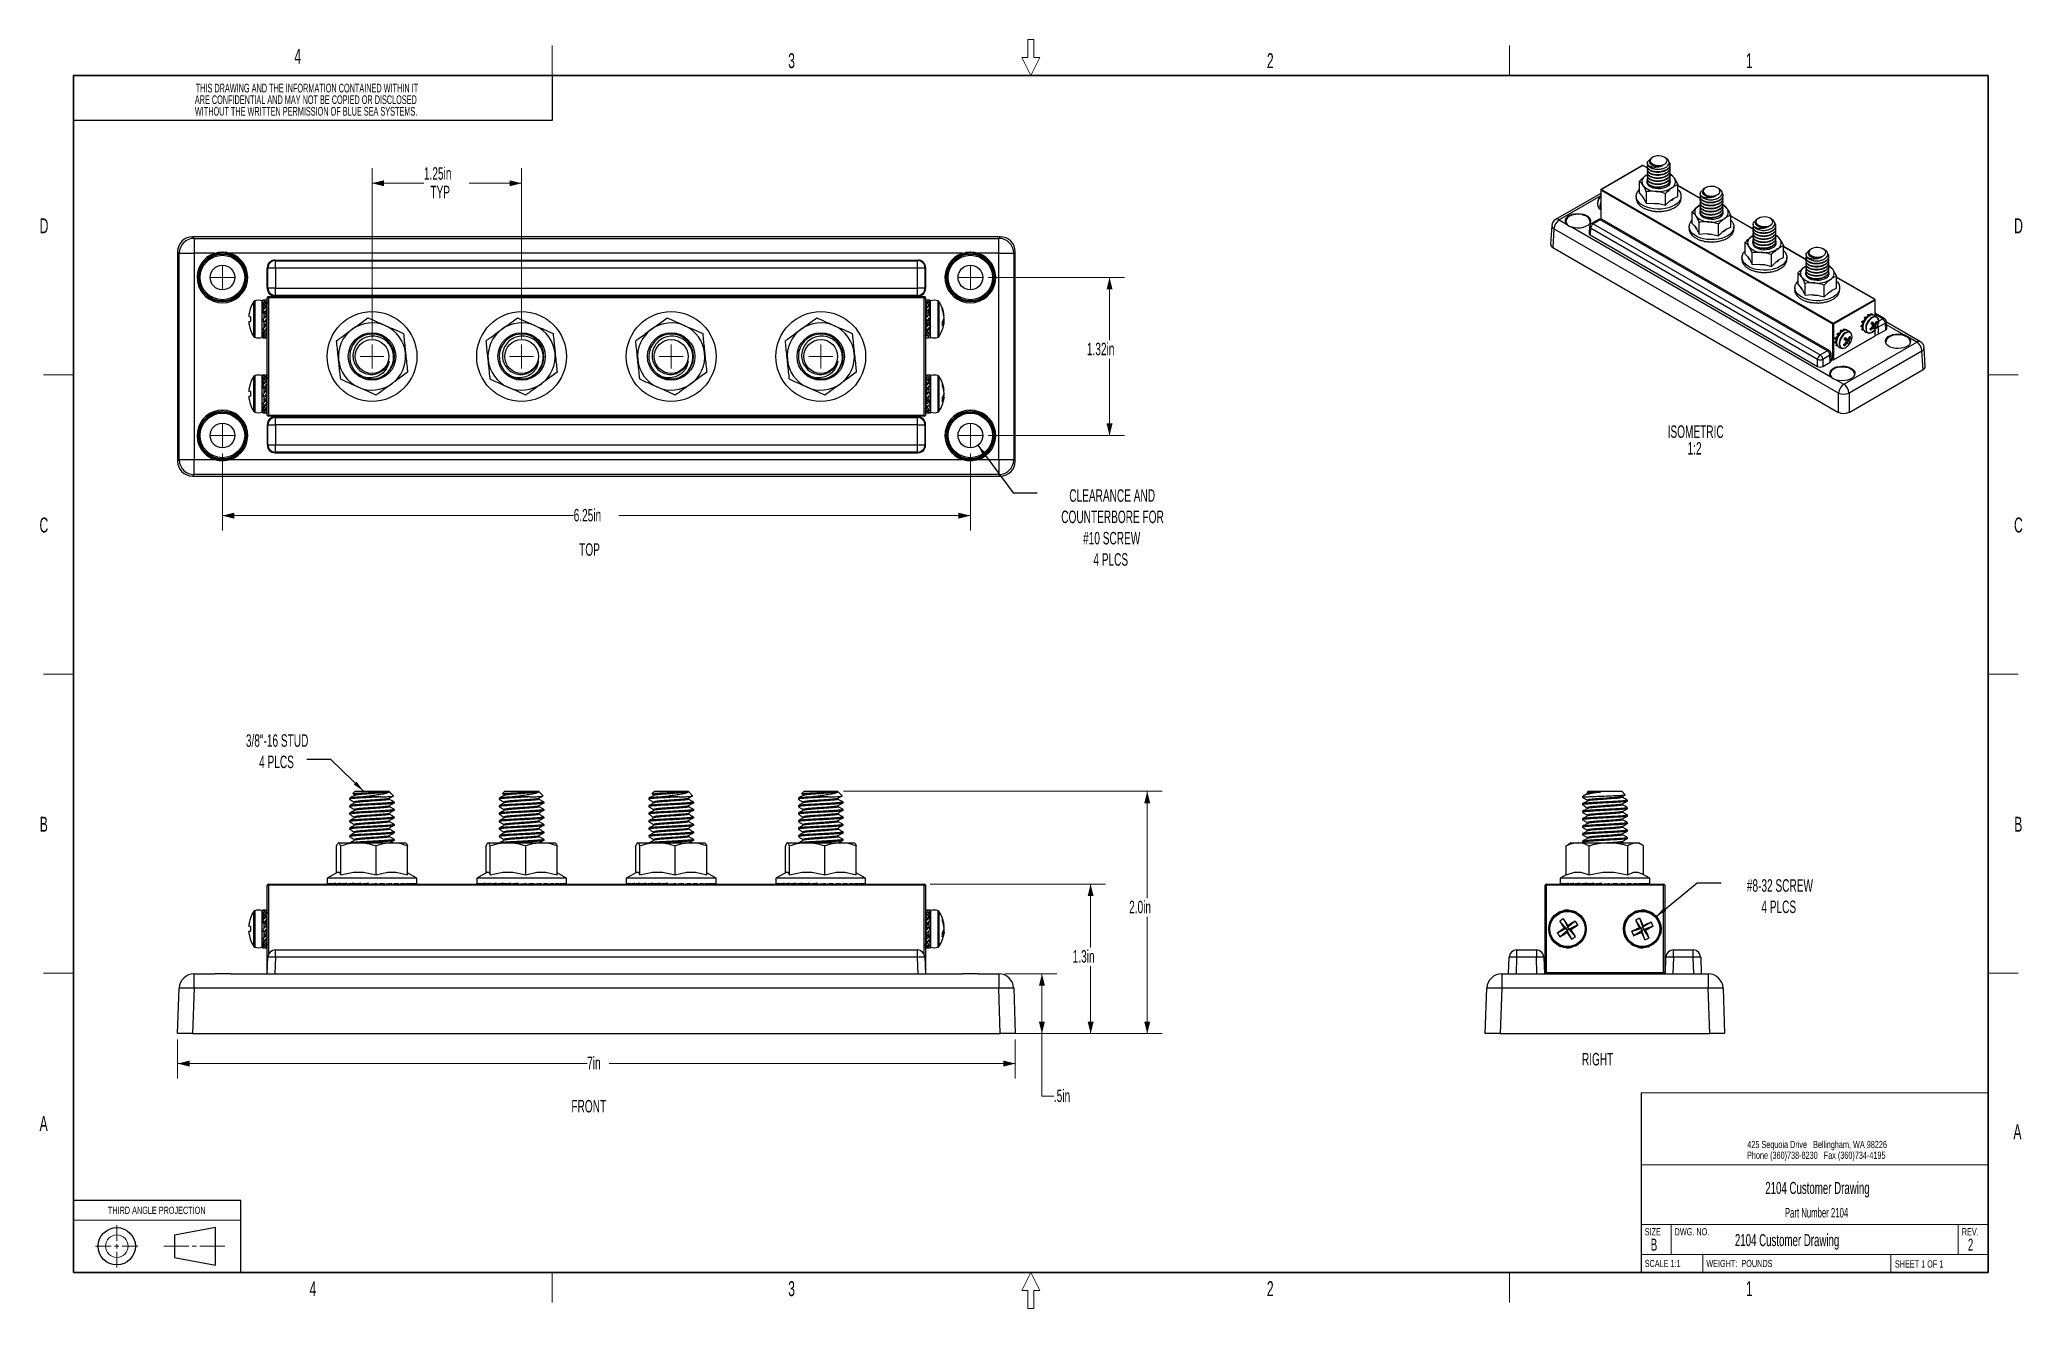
# Model space of a CAD drawing. Header units: inches. Extents: x 0.2 to 16.8, y 0.2 to 10.8.
import ezdxf

# ---------------------------------------------------------------- set-up
doc = ezdxf.new("R2010")
doc.units = ezdxf.units.IN
doc.header["$MEASUREMENT"] = 0
doc.styles.add('SLDTEXTSTYLE0', font='TXT', dxfattribs={"width": 0.605})
doc.dimstyles.new('SLDDIMSTYLE0', dxfattribs={"dimtxt": 0.101115, "dimasz": 0.1, "dimexe": 0, "dimexo": 0.0625, "dimgap": 0.025279, "dimtad": 0, "dimtih": 1, "dimtoh": 1, "dimdec": 0, "dimrnd": 1e-09, "dimzin": 12, "dimdsep": 46, "dimtxsty": 'SLDTEXTSTYLE0', "dimsah": 1, "dimcen": 0.09, "dimadec": 0, "dimazin": 3, "dimtfac": 1, "dimtdec": 3, "dimtofl": 0, "dimtmove": 0, "dimatfit": 3, "dimfxl": 1, "dimfrac": 2, "dimtolj": 1, "dimtzin": 12, "dimarcsym": 0})
doc.dimstyles.new('SLDDIMSTYLE1', dxfattribs={"dimtxt": 0.101115, "dimasz": 0.1, "dimexe": 0, "dimexo": 0.0625, "dimgap": 0.025279, "dimtad": 0, "dimtih": 1, "dimtoh": 1, "dimdec": 1, "dimrnd": 1e-09, "dimzin": 12, "dimdsep": 46, "dimtxsty": 'SLDTEXTSTYLE0', "dimsah": 1, "dimcen": 0.09, "dimadec": 0, "dimazin": 3, "dimtfac": 1, "dimtdec": 3, "dimtofl": 0, "dimtmove": 0, "dimatfit": 3, "dimfxl": 1, "dimfrac": 2, "dimtolj": 1, "dimtzin": 12, "dimarcsym": 0})
doc.dimstyles.new('SLDDIMSTYLE2', dxfattribs={"dimtxt": 0.101115, "dimasz": 0.1, "dimexe": 0, "dimexo": 0.0625, "dimgap": 0.025279, "dimtad": 0, "dimtih": 1, "dimtoh": 1, "dimdec": 1, "dimrnd": 1e-09, "dimzin": 4, "dimdsep": 46, "dimtxsty": 'SLDTEXTSTYLE0', "dimsah": 1, "dimcen": 0.09, "dimadec": 0, "dimazin": 1, "dimtfac": 1, "dimtdec": 3, "dimtofl": 0, "dimtmove": 0, "dimatfit": 3, "dimfxl": 1, "dimfrac": 2, "dimtolj": 1, "dimtzin": 12, "dimarcsym": 0})
doc.dimstyles.new('SLDDIMSTYLE3', dxfattribs={"dimtxt": 0.18, "dimasz": 0.1, "dimexe": 0, "dimexo": 0.0625, "dimgap": 0, "dimtad": 0, "dimtih": 1, "dimtoh": 1, "dimdec": 0, "dimrnd": 1e-09, "dimzin": 0, "dimdsep": 46, "dimtxsty": 'Standard', "dimsah": 1, "dimcen": 0.09, "dimadec": 0, "dimazin": 0, "dimtfac": 0.1, "dimtdec": 0, "dimtofl": 0, "dimtmove": 0, "dimatfit": 3, "dimfxl": 1, "dimfrac": 2, "dimtolj": 1, "dimtzin": 0, "dimarcsym": 0})
doc.dimstyles.new('SLDDIMSTYLE4', dxfattribs={"dimtxt": 0.101115, "dimasz": 0.1, "dimexe": 0, "dimexo": 0.0625, "dimgap": 0.025279, "dimtad": 0, "dimtih": 1, "dimtoh": 1, "dimrnd": 1e-09, "dimzin": 12, "dimdsep": 46, "dimtxsty": 'SLDTEXTSTYLE0', "dimsah": 1, "dimcen": 0.09, "dimadec": 0, "dimazin": 3, "dimtfac": 1, "dimtdec": 3, "dimtofl": 0, "dimtmove": 0, "dimatfit": 3, "dimfxl": 1, "dimfrac": 2, "dimtolj": 1, "dimtzin": 12, "dimarcsym": 0})

msp = doc.modelspace()

# ---------------------------------------------------------------- texts
at = {"color": 7, "linetype": 'Continuous', "lineweight": 0, "style": 'SLDTEXTSTYLE0'}
for s, insert, char_height, attachment_point in [('4', (2.374, 10.723), 0.125, 2), ('3', (6.501, 10.687), 0.125, 2), ('2', (10.501, 10.687), 0.125, 2), ('1', (14.504, 10.687), 0.125, 2), ('D', (0.254, 9.307), 0.125, 2), ('D', (16.754, 9.307), 0.125, 2), ('C', (0.253, 6.807), 0.125, 2), ('C', (16.753, 6.807), 0.125, 2), ('TOP', (4.726, 6.592), 0.1042, 1), ('B', (0.252, 4.307), 0.125, 2), ('B', (16.752, 4.307), 0.125, 2), ('RIGHT', (13.106, 2.334), 0.1042, 1), ('FRONT', (4.661, 1.941), 0.1042, 1), ('A', (0.251, 1.807), 0.125, 2), ('A', (16.745, 1.738), 0.125, 2), ('425 Sequoia Drive   Bellingham, WA 98226', (15.071, 1.599), 0.06, 2), ('Phone (360)738-8230   Fax (360)734-4195', (15.064, 1.509), 0.06, 2), ('2104 Customer Drawing', (15.074, 1.256), 0.1, 2), ('THIRD ANGLE PROJECTION', (1.196, 1.049), 0.06, 2), ('Part Number 2104', (15.066, 1.039), 0.08, 2), ('SIZE', (13.63, 0.87), 0.06, 1), ('DWG. NO.', (13.88, 0.87), 0.06, 1), ('REV.', (16.28, 0.87), 0.06, 1), ('B', (13.681, 0.782), 0.1, 1), ('2104 Customer Drawing', (14.384, 0.82), 0.1, 1), ('2', (16.331, 0.782), 0.1, 1), ('SCALE 1:1', (13.63, 0.605), 0.06, 1), ('WEIGHT:  POUNDS', (14.145, 0.605), 0.06, 1), ('SHEET 1 OF 1', (15.721, 0.601), 0.06, 1), ('4', (2.501, 0.427), 0.125, 2), ('3', (6.501, 0.427), 0.125, 2), ('2', (10.501, 0.427), 0.125, 2), ('1', (14.504, 0.427), 0.125, 2)]:
    msp.add_mtext(s, dxfattribs=dict(at, insert=insert, char_height=char_height, attachment_point=attachment_point))

# ---------------------------------------------------------------- blocks, each defined once
blk = doc.blocks.new('SW_NOTE_0')
at = {"color": 0, "linetype": 'Continuous', "lineweight": 0, "char_height": 0.07292, "attachment_point": 2, "style": 'SLDTEXTSTYLE0'}
for s, insert in [('THIS DRAWING AND THE INFORMATION CONTAINED WITHIN IT', (1.526, 0.094)), ('ARE CONFIDENTIAL AND MAY NOT BE COPIED OR DISCLOSED', (1.517, -0.003)), ('WITHOUT THE WRITTEN PERMISSION OF BLUE SEA SYSTEMS.', (1.519, -0.1))]:
    blk.add_mtext(s, dxfattribs=dict(at, insert=insert))
blk = doc.blocks.new('_D')
at = {"color": 7, "linetype": 'Continuous', "lineweight": 18}
for p, q in [((1.37, 2.445), (1.37, 2.12)), ((8.37, 2.445), (8.37, 2.12)), ((1.37, 2.245), (4.793, 2.245)), ((8.37, 2.245), (4.978, 2.245))]:
    blk.add_line(p, q, dxfattribs=at)
for points in [[(1.37, 2.245), (1.47, 2.22), (1.47, 2.27)], [(8.37, 2.245), (8.27, 2.27), (8.27, 2.22)]]:
    blk.add_solid(points, dxfattribs=at)
at = {"color": 7, "linetype": 'Continuous', "lineweight": 18, "insert": (4.793, 2.302), "char_height": 0.1042, "attachment_point": 1, "style": 'SLDTEXTSTYLE0'}
blk.add_mtext('7in', dxfattribs=at)
blk = doc.blocks.new('_D_1')
at = {"color": 7, "linetype": 'Continuous', "lineweight": 18}
for p, q in [((8.282, 2.995), (8.718, 2.995)), ((8.593, 2.495), (8.593, 2.995)), ((8.295, 2.495), (8.718, 2.495)), ((8.593, 1.972), (8.593, 2.495)), ((8.693, 1.972), (8.593, 1.972))]:
    blk.add_line(p, q, dxfattribs=at)
for points in [[(8.593, 2.995), (8.568, 2.895), (8.618, 2.895)], [(8.593, 2.495), (8.618, 2.595), (8.568, 2.595)]]:
    blk.add_solid(points, dxfattribs=at)
at = {"color": 7, "linetype": 'Continuous', "lineweight": 18, "insert": (8.693, 2.028), "char_height": 0.1042, "attachment_point": 1, "style": 'SLDTEXTSTYLE0'}
blk.add_mtext('.5in', dxfattribs=at)
blk = doc.blocks.new('_D_2')
at = {"color": 7, "linetype": 'Continuous', "lineweight": 18}
for p, q in [((7.66, 3.745), (9.125, 3.745)), ((9, 3.745), (9, 3.214)), ((9, 2.495), (9, 3.059)), ((8.15, 2.495), (9.125, 2.495))]:
    blk.add_line(p, q, dxfattribs=at)
for points in [[(9, 3.745), (8.975, 3.645), (9.025, 3.645)], [(9, 2.495), (9.025, 2.595), (8.975, 2.595)]]:
    blk.add_solid(points, dxfattribs=at)
at = {"color": 7, "linetype": 'Continuous', "lineweight": 18, "insert": (8.85, 3.193), "char_height": 0.1042, "attachment_point": 1, "style": 'SLDTEXTSTYLE0'}
blk.add_mtext('1.3in', dxfattribs=at)
blk = doc.blocks.new('_D_3')
at = {"color": 7, "linetype": 'Continuous', "lineweight": 18}
for p, q in [((6.936, 4.52), (9.598, 4.52)), ((9.473, 4.52), (9.473, 3.626)), ((9.473, 2.495), (9.473, 3.47)), ((8.295, 2.495), (9.598, 2.495))]:
    blk.add_line(p, q, dxfattribs=at)
for points in [[(9.473, 4.52), (9.448, 4.42), (9.498, 4.42)], [(9.473, 2.495), (9.498, 2.595), (9.448, 2.595)]]:
    blk.add_solid(points, dxfattribs=at)
at = {"color": 7, "linetype": 'Continuous', "lineweight": 18, "insert": (9.322, 3.605), "char_height": 0.1042, "attachment_point": 1, "style": 'SLDTEXTSTYLE0'}
blk.add_mtext('2.0in', dxfattribs=at)
blk = doc.blocks.new('SW_NOTE_1')
at = {"color": 0, "linetype": 'Continuous', "lineweight": 0, "attachment_point": 2, "style": 'SLDTEXTSTYLE0'}
for s, insert, char_height in [('3/8"-16 STUD', (-0.248, 0.209), 0.10417), ('4 PLCS', (-0.253, 0.031), 0.1042)]:
    blk.add_mtext(s, dxfattribs=dict(at, insert=insert, char_height=char_height))
blk = doc.blocks.new('SW_NOTE_2')
at = {"color": 0, "linetype": 'Continuous', "lineweight": 0, "attachment_point": 2, "style": 'SLDTEXTSTYLE0'}
for s, insert, char_height in [('#8-32 SCREW', (0.491, 0.029), 0.10417), ('4 PLCS', (0.481, -0.149), 0.1042)]:
    blk.add_mtext(s, dxfattribs=dict(at, insert=insert, char_height=char_height))
blk = doc.blocks.new('_D_4')
at = {"color": 7, "linetype": 'Continuous', "lineweight": 18}
for p, q in [((2.995, 8.303), (2.995, 9.725)), ((4.245, 8.303), (4.245, 9.725)), ((2.995, 9.6), (3.429, 9.6)), ((4.245, 9.6), (3.807, 9.6))]:
    blk.add_line(p, q, dxfattribs=at)
for points in [[(2.995, 9.6), (3.095, 9.575), (3.095, 9.625)], [(4.245, 9.6), (4.145, 9.625), (4.145, 9.575)]]:
    blk.add_solid(points, dxfattribs=at)
at = {"color": 7, "linetype": 'Continuous', "lineweight": 18, "char_height": 0.1042, "attachment_point": 1, "style": 'SLDTEXTSTYLE0'}
for s, insert in [('1.25in', (3.429, 9.734)), ('TYP', (3.483, 9.579))]:
    blk.add_mtext(s, dxfattribs=dict(at, insert=insert))
blk = doc.blocks.new('_D_5')
at = {"color": 7, "linetype": 'Continuous', "lineweight": 18}
for p, q in [((8.145, 8.813), (9.283, 8.813)), ((9.158, 8.813), (9.158, 8.289)), ((9.158, 7.493), (9.158, 8.133)), ((8.145, 7.493), (9.283, 7.493))]:
    blk.add_line(p, q, dxfattribs=at)
for points in [[(9.158, 8.813), (9.133, 8.713), (9.183, 8.713)], [(9.158, 7.493), (9.183, 7.593), (9.133, 7.593)]]:
    blk.add_solid(points, dxfattribs=at)
at = {"color": 7, "linetype": 'Continuous', "lineweight": 18, "insert": (8.969, 8.268), "char_height": 0.1042, "attachment_point": 1, "style": 'SLDTEXTSTYLE0'}
blk.add_mtext('1.32in', dxfattribs=at)
blk = doc.blocks.new('_D_6')
at = {"color": 7, "linetype": 'Continuous', "lineweight": 18}
for p, q in [((1.745, 7.343), (1.745, 6.698)), ((7.995, 7.343), (7.995, 6.698)), ((1.745, 6.823), (4.68, 6.823)), ((7.995, 6.823), (5.058, 6.823))]:
    blk.add_line(p, q, dxfattribs=at)
for points in [[(1.745, 6.823), (1.845, 6.798), (1.845, 6.848)], [(7.995, 6.823), (7.895, 6.848), (7.895, 6.798)]]:
    blk.add_solid(points, dxfattribs=at)
at = {"color": 7, "linetype": 'Continuous', "lineweight": 18, "insert": (4.68, 6.879), "char_height": 0.1042, "attachment_point": 1, "style": 'SLDTEXTSTYLE0'}
blk.add_mtext('6.25in', dxfattribs=at)
blk = doc.blocks.new('SW_NOTE_3')
at = {"color": 0, "linetype": 'Continuous', "lineweight": 0, "attachment_point": 2, "style": 'SLDTEXTSTYLE0'}
for s, insert, char_height in [('CLEARANCE AND', (0.628, 0.03), 0.10417), ('COUNTERBORE FOR', (0.631, -0.148), 0.10417), ('#10 SCREW', (0.624, -0.326), 0.1042), ('4 PLCS', (0.616, -0.504), 0.1042)]:
    blk.add_mtext(s, dxfattribs=dict(at, insert=insert, char_height=char_height))
blk = doc.blocks.new('SW_CENTERMARKSYMBOL_0')
at = {"color": 0, "linetype": 'Continuous', "lineweight": 0}
for q in [(-0.1, 0), (0, 0.1), (0, -0.1), (0.1, 0)]:
    blk.add_line((0, 0), q, dxfattribs=at)
blk = doc.blocks.new('SW_CENTERMARKSYMBOL_1')
at = {"color": 0, "linetype": 'Continuous', "lineweight": 0}
for q in [(-0.1, 0), (0, 0.1), (0, -0.1), (0.1, 0)]:
    blk.add_line((0, 0), q, dxfattribs=at)
blk = doc.blocks.new('SW_CENTERMARKSYMBOL_2')
at = {"color": 0, "linetype": 'Continuous', "lineweight": 0}
for q in [(-0.1, 0), (0, 0.1), (0, -0.1), (0.1, 0)]:
    blk.add_line((0, 0), q, dxfattribs=at)
blk = doc.blocks.new('SW_CENTERMARKSYMBOL_3')
at = {"color": 0, "linetype": 'Continuous', "lineweight": 0}
for q in [(-0.1, 0), (0, 0.1), (0, -0.1), (0.1, 0)]:
    blk.add_line((0, 0), q, dxfattribs=at)
blk = doc.blocks.new('SW_CENTERMARKSYMBOL_4')
at = {"color": 0, "linetype": 'Continuous', "lineweight": 0}
for q in [(-0.1, 0), (0, 0.1), (0, -0.1), (0.1, 0)]:
    blk.add_line((0, 0), q, dxfattribs=at)
blk = doc.blocks.new('SW_CENTERMARKSYMBOL_5')
at = {"color": 0, "linetype": 'Continuous', "lineweight": 0}
for q in [(-0.1, 0), (0, 0.1), (0, -0.1), (0.1, 0)]:
    blk.add_line((0, 0), q, dxfattribs=at)
blk = doc.blocks.new('SW_CENTERMARKSYMBOL_6')
at = {"color": 0, "linetype": 'Continuous', "lineweight": 0}
for q in [(-0.1, 0), (0, 0.1), (0, -0.1), (0.1, 0)]:
    blk.add_line((0, 0), q, dxfattribs=at)
blk = doc.blocks.new('SW_CENTERMARKSYMBOL_7')
at = {"color": 0, "linetype": 'Continuous', "lineweight": 0}
for q in [(-0.1, 0), (0, 0.1), (0, -0.1), (0.1, 0)]:
    blk.add_line((0, 0), q, dxfattribs=at)
blk = doc.blocks.new('SW_NOTE_4')
at = {"color": 0, "linetype": 'Continuous', "lineweight": 0, "char_height": 0.1042, "attachment_point": 2, "style": 'SLDTEXTSTYLE0'}
for s, insert in [('ISOMETRIC', (0.396, 0.134)), ('1:2', (0.387, -0.005))]:
    blk.add_mtext(s, dxfattribs=dict(at, insert=insert))

# ---------------------------------------------------------------- dimensions: what is measured, and where the dimension line sits
at = {"color": 7, "linetype": 'Continuous', "lineweight": 18}
dim = msp.add_linear_dim(base=(4.245, 9.6), p1=(2.995, 8.253), p2=(4.245, 8.253), text='<>\\PTYP', dimstyle='SLDDIMSTYLE4', dxfattribs=at)
dim.commit()
dim.dimension.update_dxf_attribs({"geometry": '_D_4', "text_midpoint": (3.618, 9.6), "dimtype": 160})
for base, p1, p2, dimstyle, picture, middle in [((9.158, 8.813), (8.095, 7.493), (8.095, 8.813), 'SLDDIMSTYLE4', '_D_5', (9.158, 8.211)), ((9.473, 4.52), (8.245, 2.495), (6.886, 4.52), 'SLDDIMSTYLE2', '_D_3', (9.473, 3.548)), ((9.000270913, 3.744824186), (8.10009516, 2.494824186), (7.610349654, 3.744824186), 'SLDDIMSTYLE1', '_D_2', (9.000270913, 3.13623289)), ((8.593, 2.995), (8.245, 2.495), (8.232, 2.995), 'SLDDIMSTYLE1', '_D_1', (8.593, 1.972))]:
    dim = msp.add_linear_dim(base=base, p1=p1, p2=p2, angle=90, dimstyle=dimstyle, dxfattribs=at)
    dim.commit()
    dim.dimension.update_dxf_attribs({"geometry": picture, "text_midpoint": middle, "dimtype": 160})
for base, p1, p2, dimstyle, picture, middle in [((7.995, 6.823), (1.745, 7.393), (7.995, 7.393), 'SLDDIMSTYLE4', '_D_6', (4.869, 6.823)), ((8.37, 2.245), (1.37, 2.495), (8.37, 2.495), 'SLDDIMSTYLE0', '_D', (4.886, 2.245))]:
    dim = msp.add_linear_dim(base=base, p1=p1, p2=p2, dimstyle=dimstyle, dxfattribs=at)
    dim.commit()
    dim.dimension.update_dxf_attribs({"geometry": picture, "text_midpoint": middle, "dimtype": 160})

# ---------------------------------------------------------------- linework, layer by layer
at = {"color": 7, "linetype": 'Continuous', "lineweight": 18}
for p, q in [((8.475, 10.65), (8.475, 10.8)), ((8.475, 10.8), (8.525, 10.8)), ((8.525, 10.8), (8.525, 10.65)), ((4.5, 10.5), (4.5, 10.75)), ((8.475, 10.65), (8.425, 10.65)), ((8.425, 10.65), (8.5, 10.5)), ((8.5, 10.5), (8.575, 10.65)), ((8.575, 10.65), (8.525, 10.65)), ((12.5, 10.5), (12.5, 10.75)), ((0.5, 8), (0.25, 8)), ((16.5, 8), (16.75, 8)), ((0.5, 5.5), (0.25, 5.5)), ((16.5, 5.5), (16.75, 5.5)), ((0.5, 3), (0.25, 3)), ((16.5, 3), (16.75, 3)), ((13.6, 2), (16.5, 2)), ((13.6, 1.4), (16.5, 1.4)), ((0.5, 0.938), (1.9, 0.938)), ((0.862, 0.765), (0.862, 0.895)), ((13.6, 0.9), (16.5, 0.9)), ((13.85, 0.9), (13.85, 0.65)), ((16.25, 0.9), (16.25, 0.65)), ((0.816, 0.719), (0.685, 0.719)), ((0.862, 0.719), (0.844, 0.719)), ((0.862, 0.719), (0.862, 0.736)), ((0.862, 0.719), (0.879, 0.719)), ((0.862, 0.719), (0.862, 0.701)), ((0.862, 0.673), (0.862, 0.542)), ((0.908, 0.719), (1.038, 0.719)), ((1.464, 0.719), (1.254, 0.719)), ((1.51, 0.719), (1.492, 0.719)), ((1.51, 0.719), (1.527, 0.719)), ((1.556, 0.719), (1.766, 0.719)), ((4.5, 0.5), (4.5, 0.25)), ((8.5, 0.5), (8.425, 0.35)), ((8.575, 0.35), (8.5, 0.5)), ((12.5, 0.5), (12.5, 0.25)), ((13.6, 0.65), (16.5, 0.65)), ((14.115, 0.65), (14.115, 0.5)), ((15.688, 0.65), (15.688, 0.5)), ((8.425, 0.35), (8.475, 0.35)), ((8.475, 0.2), (8.475, 0.35)), ((8.525, 0.35), (8.575, 0.35)), ((8.525, 0.35), (8.525, 0.2)), ((8.525, 0.2), (8.475, 0.2))]:
    msp.add_line(p, q, dxfattribs=at)
at = {"color": 7, "linetype": 'Continuous', "lineweight": 35}
for p, q in [((16.5, 10.5), (0.5, 10.5)), ((0.5, 10.5), (0.5, 0.5)), ((16.5, 0.5), (16.5, 10.5)), ((0.5, 0.5), (16.5, 0.5))]:
    msp.add_line(p, q, dxfattribs=at)
at = {"color": 7, "linetype": 'Continuous', "lineweight": 25}
for p, q in [((4.5, 10.5), (4.5, 10.125)), ((4.5, 10.125), (0.5, 10.125)), ((13.697, 9.817), (13.69, 9.814)), ((13.807, 9.811), (13.796, 9.817)), ((13.612, 9.749), (13.265, 9.549)), ((13.614, 9.749), (13.268, 9.549)), ((13.586, 9.518), (13.586, 9.617)), ((13.656, 9.726), (13.617, 9.749)), ((13.653, 9.769), (13.653, 9.765)), ((13.653, 9.742), (13.653, 9.739)), ((13.653, 9.717), (13.653, 9.714)), ((13.653, 9.691), (13.653, 9.688)), ((13.653, 9.666), (13.653, 9.663)), ((13.653, 9.64), (13.653, 9.637)), ((13.653, 9.615), (13.653, 9.612)), ((13.84, 9.752), (13.84, 9.755)), ((13.84, 9.727), (13.84, 9.73)), ((13.84, 9.701), (13.84, 9.704)), ((13.84, 9.675), (13.84, 9.679)), ((13.84, 9.65), (13.84, 9.653)), ((13.84, 9.624), (13.84, 9.628)), ((13.841, 9.677), (13.849, 9.675)), ((13.263, 9.515), (12.885, 9.297)), ((13.263, 9.545), (13.263, 9.301)), ((15.202, 8.424), (13.264, 9.543)), ((13.268, 9.549), (15.205, 8.43)), ((13.559, 9.492), (13.559, 9.474)), ((13.559, 9.47), (13.559, 9.472)), ((13.563, 9.452), (13.563, 9.454)), ((13.586, 9.518), (13.607, 9.496)), ((13.607, 9.496), (13.624, 9.471)), ((13.624, 9.471), (13.644, 9.431)), ((13.644, 9.431), (13.644, 9.529)), ((13.805, 9.416), (13.805, 9.515)), ((13.805, 9.416), (13.841, 9.452)), ((13.841, 9.452), (13.87, 9.472)), ((13.87, 9.472), (13.907, 9.489)), ((13.907, 9.489), (13.907, 9.588)), ((14.098, 9.471), (13.907, 9.581)), ((13.932, 9.455), (13.932, 9.457)), ((13.934, 9.474), (13.934, 9.492)), ((14.095, 9.514), (14.095, 9.51)), ((14.095, 9.487), (14.095, 9.484)), ((14.095, 9.462), (14.095, 9.459)), ((14.139, 9.562), (14.132, 9.558)), ((14.248, 9.556), (14.238, 9.562)), ((14.282, 9.497), (14.282, 9.5)), ((14.282, 9.471), (14.282, 9.475)), ((14.282, 9.446), (14.282, 9.449)), ((12.916, 9.294), (12.977, 9.259)), ((13.243, 9.297), (13.185, 9.263)), ((13.259, 9.296), (13.2, 9.262)), ((13.258, 9.408), (13.258, 9.412)), ((15.156, 8.201), (13.259, 9.296)), ((13.263, 9.411), (13.262, 9.411)), ((15.171, 8.202), (13.274, 9.297)), ((13.572, 9.433), (13.572, 9.435)), ((13.586, 9.416), (13.586, 9.418)), ((13.605, 9.401), (13.605, 9.403)), ((13.629, 9.388), (13.629, 9.39)), ((13.644, 9.431), (13.702, 9.435)), ((13.656, 9.378), (13.656, 9.38)), ((13.686, 9.37), (13.686, 9.372)), ((13.702, 9.435), (13.747, 9.431)), ((13.717, 9.365), (13.717, 9.367)), ((13.747, 9.431), (13.805, 9.416)), ((13.75, 9.364), (13.75, 9.366)), ((13.782, 9.366), (13.782, 9.368)), ((13.814, 9.371), (13.814, 9.373)), ((13.843, 9.379), (13.843, 9.381)), ((13.87, 9.391), (13.87, 9.393)), ((13.892, 9.404), (13.892, 9.406)), ((13.911, 9.42), (13.911, 9.422)), ((13.924, 9.437), (13.924, 9.439)), ((14.028, 9.263), (14.028, 9.362)), ((14.095, 9.436), (14.095, 9.433)), ((14.095, 9.411), (14.095, 9.408)), ((14.095, 9.385), (14.095, 9.382)), ((14.095, 9.36), (14.095, 9.357)), ((14.279, 9.423), (14.291, 9.42)), ((14.282, 9.42), (14.282, 9.424)), ((14.282, 9.395), (14.282, 9.398)), ((14.282, 9.369), (14.282, 9.373)), ((14.349, 9.234), (14.349, 9.333)), ((14.54, 9.216), (14.349, 9.326)), ((14.581, 9.307), (14.574, 9.303)), ((14.69, 9.301), (14.68, 9.307)), ((1.495, 9.153), (1.509, 9.14)), ((8.245, 9.153), (1.495, 9.153)), ((1.509, 9.14), (1.509, 9.015)), ((1.509, 9.14), (8.232, 9.14)), ((8.232, 9.14), (8.245, 9.153)), ((8.232, 9.015), (8.232, 9.14)), ((12.854, 9.246), (12.844, 9.091)), ((12.872, 9.219), (12.863, 9.064)), ((15.249, 7.846), (12.872, 9.219)), ((12.981, 9.256), (12.998, 9.242)), ((13.023, 9.232), (15.186, 7.983)), ((13.169, 9.238), (13.166, 9.181)), ((13.178, 9.225), (13.175, 9.168)), ((13.175, 9.168), (15.075, 8.07)), ((15.075, 8.129), (13.178, 9.225)), ((13.2, 9.262), (15.097, 8.167)), ((14.001, 9.237), (14.001, 9.219)), ((14.001, 9.215), (14.001, 9.217)), ((14.005, 9.196), (14.005, 9.198)), ((14.014, 9.178), (14.014, 9.18)), ((14.028, 9.263), (14.049, 9.241)), ((14.028, 9.161), (14.028, 9.163)), ((14.047, 9.146), (14.047, 9.148)), ((14.049, 9.241), (14.066, 9.216)), ((14.066, 9.216), (14.086, 9.176)), ((14.071, 9.133), (14.071, 9.135)), ((14.086, 9.176), (14.086, 9.274)), ((14.086, 9.176), (14.144, 9.18)), ((14.098, 9.122), (14.098, 9.124)), ((14.128, 9.115), (14.128, 9.117)), ((14.144, 9.18), (14.189, 9.176)), ((14.189, 9.176), (14.247, 9.161)), ((14.224, 9.111), (14.224, 9.113)), ((14.247, 9.161), (14.247, 9.26)), ((14.247, 9.161), (14.283, 9.196)), ((14.256, 9.116), (14.256, 9.118)), ((14.283, 9.196), (14.312, 9.217)), ((14.285, 9.124), (14.285, 9.126)), ((14.312, 9.217), (14.349, 9.234)), ((14.312, 9.135), (14.312, 9.137)), ((14.334, 9.149), (14.334, 9.151)), ((14.353, 9.165), (14.353, 9.167)), ((14.366, 9.182), (14.366, 9.184)), ((14.374, 9.2), (14.374, 9.202)), ((14.376, 9.219), (14.376, 9.237)), ((14.537, 9.259), (14.537, 9.255)), ((14.537, 9.232), (14.537, 9.229)), ((14.537, 9.207), (14.537, 9.203)), ((14.537, 9.181), (14.537, 9.178)), ((14.537, 9.156), (14.537, 9.152)), ((14.537, 9.13), (14.537, 9.127)), ((14.721, 9.168), (14.733, 9.165)), ((14.724, 9.242), (14.724, 9.245)), ((14.724, 9.216), (14.724, 9.219)), ((14.724, 9.191), (14.724, 9.194)), ((14.724, 9.165), (14.724, 9.168)), ((14.724, 9.14), (14.724, 9.143)), ((14.724, 9.114), (14.724, 9.117)), ((1.384, 9.015), (1.37, 9.028)), ((1.37, 9.028), (1.37, 7.278)), ((1.384, 9.015), (1.509, 9.015)), ((1.384, 7.291), (1.384, 9.015)), ((1.679, 9.015), (1.509, 9.015)), ((1.509, 9.015), (1.509, 7.291)), ((7.929, 9.015), (1.811, 9.015)), ((2.183, 8.958), (2.188, 8.953)), ((2.183, 8.958), (7.558, 8.958)), ((2.188, 8.891), (2.188, 8.953)), ((2.188, 8.953), (7.553, 8.953)), ((7.553, 8.953), (7.558, 8.958)), ((7.553, 8.891), (7.553, 8.953)), ((8.232, 9.015), (8.061, 9.015)), ((8.232, 9.015), (8.357, 9.015)), ((8.232, 7.291), (8.232, 9.015)), ((8.37, 9.028), (8.357, 9.015)), ((8.357, 9.015), (8.357, 7.291)), ((8.37, 7.278), (8.37, 9.028)), ((12.863, 9.064), (15.249, 7.686)), ((14.159, 9.11), (14.159, 9.112)), ((14.192, 9.109), (14.192, 9.111)), ((14.443, 8.982), (14.443, 8.964)), ((14.443, 8.96), (14.443, 8.962)), ((14.47, 9.008), (14.47, 9.107)), ((14.47, 9.008), (14.491, 8.986)), ((14.491, 8.986), (14.508, 8.961)), ((14.508, 8.961), (14.528, 8.921)), ((14.528, 8.921), (14.528, 9.019)), ((14.537, 9.105), (14.537, 9.101)), ((14.689, 8.906), (14.689, 9.005)), ((14.725, 8.941), (14.754, 8.962)), ((14.754, 8.962), (14.791, 8.979)), ((14.791, 8.979), (14.791, 9.077)), ((14.982, 8.961), (14.791, 9.071)), ((14.816, 8.945), (14.816, 8.947)), ((14.818, 8.964), (14.818, 8.982)), ((14.979, 9.004), (14.979, 8.999)), ((14.979, 8.977), (14.979, 8.974)), ((14.979, 8.952), (14.979, 8.948)), ((15.023, 9.052), (15.016, 9.048)), ((15.132, 9.046), (15.122, 9.052)), ((15.166, 8.987), (15.166, 8.99)), ((15.166, 8.961), (15.166, 8.964)), ((2.125, 8.891), (2.12, 8.896)), ((2.12, 8.721), (2.12, 8.896)), ((2.188, 8.891), (2.125, 8.891)), ((2.125, 8.725), (2.125, 8.891)), ((7.553, 8.891), (2.188, 8.891)), ((2.188, 8.891), (2.188, 8.725)), ((7.615, 8.891), (7.553, 8.891)), ((7.553, 8.725), (7.553, 8.891)), ((7.62, 8.896), (7.615, 8.891)), ((7.615, 8.891), (7.615, 8.725)), ((7.62, 8.896), (7.62, 8.721)), ((14.446, 8.941), (14.446, 8.943)), ((14.455, 8.923), (14.455, 8.925)), ((14.47, 8.906), (14.47, 8.908)), ((14.489, 8.891), (14.489, 8.893)), ((14.513, 8.878), (14.513, 8.88)), ((14.528, 8.921), (14.586, 8.925)), ((14.54, 8.867), (14.54, 8.869)), ((14.57, 8.86), (14.57, 8.862)), ((14.586, 8.925), (14.631, 8.921)), ((14.601, 8.855), (14.601, 8.857)), ((14.631, 8.921), (14.689, 8.906)), ((14.634, 8.854), (14.634, 8.856)), ((14.666, 8.856), (14.666, 8.858)), ((14.689, 8.906), (14.725, 8.941)), ((14.698, 8.861), (14.698, 8.863)), ((14.727, 8.869), (14.727, 8.871)), ((14.754, 8.88), (14.754, 8.882)), ((14.776, 8.894), (14.776, 8.896)), ((14.795, 8.909), (14.795, 8.912)), ((14.808, 8.927), (14.808, 8.929)), ((14.912, 8.753), (14.912, 8.852)), ((14.979, 8.926), (14.979, 8.923)), ((14.979, 8.901), (14.979, 8.897)), ((14.979, 8.875), (14.979, 8.872)), ((14.979, 8.849), (14.979, 8.846)), ((15.163, 8.913), (15.175, 8.91)), ((15.166, 8.936), (15.166, 8.939)), ((15.166, 8.91), (15.166, 8.913)), ((15.166, 8.885), (15.166, 8.888)), ((15.166, 8.859), (15.166, 8.862)), ((15.233, 8.724), (15.233, 8.822)), ((15.554, 8.631), (15.233, 8.816)), ((2.078, 8.314), (2.078, 8.617)), ((2.086, 8.601), (2.08, 8.623)), ((2.08, 8.623), (2.087, 8.623)), ((2.113, 8.623), (2.087, 8.623)), ((2.101, 8.609), (2.095, 8.621)), ((2.12, 8.623), (2.116, 8.608)), ((2.12, 8.721), (2.125, 8.725)), ((2.12, 7.663), (2.12, 8.643)), ((2.12, 8.643), (2.13, 8.643)), ((2.188, 8.725), (2.125, 8.725)), ((2.13, 8.653), (7.61, 8.653)), ((2.13, 8.653), (2.13, 8.643)), ((2.13, 8.643), (2.13, 7.663)), ((7.61, 8.643), (2.13, 8.643)), ((2.188, 8.663), (2.183, 8.658)), ((7.558, 8.658), (2.183, 8.658)), ((2.188, 8.725), (7.553, 8.725)), ((2.188, 8.663), (2.188, 8.725)), ((7.553, 8.663), (2.188, 8.663)), ((7.615, 8.725), (7.553, 8.725)), ((7.553, 8.663), (7.553, 8.725)), ((7.558, 8.658), (7.553, 8.663)), ((7.61, 8.653), (7.61, 8.643)), ((7.61, 8.643), (7.62, 8.643)), ((7.61, 7.663), (7.61, 8.643)), ((7.615, 8.725), (7.62, 8.721)), ((7.62, 8.643), (7.62, 7.663)), ((7.62, 8.623), (7.626, 8.606)), ((7.644, 8.623), (7.624, 8.623)), ((7.636, 8.623), (7.64, 8.613)), ((7.658, 8.612), (7.661, 8.622)), ((7.663, 8.314), (7.663, 8.617)), ((14.885, 8.726), (14.885, 8.709)), ((14.885, 8.705), (14.885, 8.707)), ((14.888, 8.686), (14.888, 8.688)), ((14.897, 8.668), (14.897, 8.67)), ((14.912, 8.753), (14.933, 8.731)), ((14.912, 8.651), (14.912, 8.653)), ((14.931, 8.636), (14.931, 8.638)), ((14.933, 8.731), (14.949, 8.706)), ((14.949, 8.706), (14.97, 8.665)), ((14.955, 8.623), (14.955, 8.625)), ((14.97, 8.665), (14.97, 8.764)), ((14.97, 8.665), (15.028, 8.67)), ((15.028, 8.67), (15.073, 8.665)), ((15.073, 8.665), (15.131, 8.651)), ((15.131, 8.651), (15.131, 8.749)), ((15.131, 8.651), (15.167, 8.686)), ((15.167, 8.686), (15.196, 8.707)), ((15.169, 8.614), (15.169, 8.616)), ((15.196, 8.707), (15.233, 8.724)), ((15.196, 8.625), (15.196, 8.627)), ((15.205, 8.43), (15.552, 8.63)), ((15.555, 8.624), (15.209, 8.424)), ((15.218, 8.639), (15.218, 8.641)), ((15.236, 8.654), (15.236, 8.656)), ((15.25, 8.672), (15.25, 8.674)), ((15.258, 8.69), (15.258, 8.692)), ((15.26, 8.709), (15.26, 8.726)), ((15.557, 8.492), (15.557, 8.626)), ((2.09, 8.548), (2.078, 8.548)), ((2.083, 8.599), (2.08, 8.606)), ((2.09, 8.561), (2.08, 8.597)), ((2.088, 8.548), (2.08, 8.551)), ((2.08, 8.551), (2.084, 8.548)), ((2.09, 8.508), (2.08, 8.537)), ((2.09, 8.443), (2.08, 8.457)), ((2.104, 8.561), (2.09, 8.561)), ((2.09, 8.561), (2.09, 8.547)), ((2.11, 8.508), (2.09, 8.508)), ((2.09, 8.508), (2.09, 8.488)), ((2.09, 8.488), (2.09, 8.469)), ((2.105, 8.487), (2.09, 8.488)), ((2.09, 8.488), (2.11, 8.488)), ((2.11, 8.561), (2.095, 8.59)), ((2.11, 8.508), (2.095, 8.525)), ((2.11, 8.561), (2.107, 8.561)), ((2.109, 8.529), (2.107, 8.532)), ((2.12, 8.545), (2.109, 8.529)), ((2.109, 8.484), (2.109, 8.529)), ((2.12, 8.597), (2.11, 8.561)), ((2.11, 8.576), (2.11, 8.561)), ((2.11, 8.532), (2.115, 8.547)), ((2.11, 8.532), (2.11, 8.508)), ((2.11, 8.508), (2.11, 8.488)), ((2.12, 8.474), (2.11, 8.488)), ((2.11, 8.462), (2.11, 8.443)), ((2.12, 8.606), (2.114, 8.592)), ((2.117, 8.54), (2.114, 8.543)), ((2.12, 8.597), (2.117, 8.599)), ((7.62, 8.603), (7.631, 8.567)), ((7.62, 8.6), (7.622, 8.596)), ((7.621, 8.6), (7.62, 8.6)), ((7.62, 8.547), (7.631, 8.516)), ((7.622, 8.543), (7.62, 8.545)), ((7.62, 8.469), (7.631, 8.452)), ((7.641, 8.567), (7.631, 8.567)), ((7.631, 8.557), (7.631, 8.567)), ((7.651, 8.516), (7.631, 8.516)), ((7.631, 8.497), (7.631, 8.516)), ((7.631, 8.497), (7.646, 8.498)), ((7.631, 8.497), (7.631, 8.482)), ((7.631, 8.479), (7.631, 8.497)), ((7.631, 8.459), (7.631, 8.402)), ((7.651, 8.452), (7.631, 8.452)), ((7.631, 8.432), (7.631, 8.452)), ((7.636, 8.597), (7.65, 8.568)), ((7.636, 8.536), (7.651, 8.516)), ((7.636, 8.456), (7.651, 8.452)), ((7.647, 8.497), (7.651, 8.497)), ((7.651, 8.567), (7.651, 8.581)), ((7.651, 8.516), (7.651, 8.54)), ((7.651, 8.497), (7.651, 8.516)), ((7.651, 8.497), (7.661, 8.486)), ((7.651, 8.452), (7.651, 8.474)), ((7.651, 8.432), (7.651, 8.452)), ((7.663, 8.548), (7.652, 8.548)), ((7.654, 8.595), (7.661, 8.611)), ((7.661, 8.591), (7.654, 8.595)), ((7.654, 8.566), (7.661, 8.591)), ((7.776, 8.456), (7.769, 8.456)), ((7.774, 8.493), (7.776, 8.493)), ((14.982, 8.612), (14.982, 8.614)), ((15.011, 8.604), (15.011, 8.606)), ((15.043, 8.6), (15.043, 8.602)), ((15.076, 8.599), (15.076, 8.601)), ((15.108, 8.601), (15.108, 8.603)), ((15.14, 8.606), (15.14, 8.608)), ((15.465, 8.454), (15.46, 8.453)), ((15.465, 8.454), (15.469, 8.452)), ((15.467, 8.472), (15.475, 8.461)), ((15.468, 8.47), (15.47, 8.463)), ((15.474, 8.46), (15.47, 8.463)), ((15.489, 8.477), (15.484, 8.483)), ((15.488, 8.477), (15.485, 8.477)), ((15.494, 8.504), (15.491, 8.485)), ((15.494, 8.483), (15.491, 8.485)), ((15.494, 8.498), (15.497, 8.485)), ((15.514, 8.496), (15.514, 8.498)), ((15.521, 8.51), (15.515, 8.496)), ((15.522, 8.508), (15.522, 8.498)), ((15.539, 8.498), (15.54, 8.501)), ((15.634, 8.47), (15.557, 8.514)), ((2.078, 8.384), (2.084, 8.384)), ((2.09, 8.37), (2.08, 8.334)), ((2.086, 8.339), (2.08, 8.325)), ((2.08, 8.334), (2.083, 8.332)), ((2.084, 8.324), (2.08, 8.309)), ((2.09, 8.399), (2.085, 8.385)), ((2.087, 8.308), (2.113, 8.308)), ((2.11, 8.443), (2.09, 8.443)), ((2.09, 8.443), (2.09, 8.424)), ((2.09, 8.424), (2.09, 8.399)), ((2.105, 8.406), (2.09, 8.424)), ((2.09, 8.424), (2.11, 8.424)), ((2.105, 8.341), (2.09, 8.37)), ((2.09, 8.37), (2.09, 8.355)), ((2.09, 8.37), (2.093, 8.37)), ((2.11, 8.443), (2.095, 8.444)), ((2.096, 8.37), (2.11, 8.37)), ((2.105, 8.31), (2.099, 8.322)), ((2.11, 8.443), (2.11, 8.424)), ((2.12, 8.394), (2.11, 8.424)), ((2.11, 8.385), (2.11, 8.37)), ((2.12, 8.38), (2.11, 8.385)), ((2.12, 8.334), (2.11, 8.37)), ((2.12, 8.309), (2.113, 8.308)), ((2.12, 8.309), (2.114, 8.33)), ((2.12, 8.38), (2.115, 8.385)), ((2.117, 8.391), (2.12, 8.386)), ((2.12, 8.325), (2.117, 8.332)), ((7.62, 8.386), (7.622, 8.389)), ((7.62, 8.384), (7.622, 8.388)), ((7.62, 8.384), (7.631, 8.374)), ((7.62, 8.331), (7.626, 8.343)), ((7.62, 8.328), (7.621, 8.331)), ((7.62, 8.308), (7.627, 8.328)), ((7.62, 8.328), (7.626, 8.325)), ((7.622, 8.335), (7.631, 8.365)), ((7.624, 8.308), (7.644, 8.308)), ((7.631, 8.407), (7.626, 8.396)), ((7.631, 8.432), (7.646, 8.417)), ((7.631, 8.407), (7.631, 8.432)), ((7.631, 8.432), (7.651, 8.432)), ((7.631, 8.377), (7.631, 8.382)), ((7.631, 8.377), (7.646, 8.349)), ((7.631, 8.359), (7.631, 8.377)), ((7.631, 8.377), (7.651, 8.377)), ((7.636, 8.379), (7.651, 8.392)), ((7.639, 8.327), (7.646, 8.312)), ((7.651, 8.432), (7.661, 8.405)), ((7.651, 8.377), (7.651, 8.392)), ((7.651, 8.384), (7.663, 8.384)), ((7.651, 8.378), (7.661, 8.37)), ((7.651, 8.377), (7.661, 8.34)), ((7.653, 8.335), (7.661, 8.31)), ((7.654, 8.337), (7.661, 8.321)), ((7.661, 8.37), (7.657, 8.374)), ((7.658, 8.32), (7.661, 8.321)), ((7.761, 8.44), (7.776, 8.438)), ((15.202, 8.126), (15.202, 8.424)), ((15.208, 8.124), (15.554, 8.324)), ((15.209, 8.424), (15.209, 8.126)), ((15.209, 8.126), (15.555, 8.326)), ((15.224, 8.298), (15.236, 8.295)), ((15.231, 8.29), (15.225, 8.279)), ((15.236, 8.316), (15.23, 8.313)), ((15.231, 8.29), (15.234, 8.288)), ((15.24, 8.319), (15.234, 8.315)), ((15.241, 8.31), (15.237, 8.306)), ((15.24, 8.335), (15.249, 8.326)), ((15.24, 8.319), (15.244, 8.317)), ((15.242, 8.332), (15.244, 8.328)), ((15.249, 8.325), (15.244, 8.328)), ((15.256, 8.348), (15.256, 8.35)), ((15.261, 8.344), (15.256, 8.348)), ((15.26, 8.342), (15.257, 8.342)), ((15.261, 8.344), (15.262, 8.344)), ((15.265, 8.371), (15.264, 8.352)), ((15.268, 8.35), (15.264, 8.352)), ((15.266, 8.365), (15.27, 8.352)), ((15.286, 8.364), (15.285, 8.369)), ((15.286, 8.364), (15.285, 8.367)), ((15.293, 8.383), (15.287, 8.365)), ((15.287, 8.365), (15.287, 8.365)), ((15.294, 8.379), (15.294, 8.369)), ((15.344, 8.27), (15.3, 8.299)), ((15.301, 8.3), (15.336, 8.283)), ((15.328, 8.292), (15.303, 8.303)), ((15.312, 8.372), (15.313, 8.375)), ((15.316, 8.376), (15.313, 8.372)), ((15.318, 8.375), (15.317, 8.371)), ((15.351, 8.314), (15.339, 8.312)), ((15.442, 8.4), (15.454, 8.401)), ((15.453, 8.425), (15.447, 8.416)), ((15.448, 8.436), (15.46, 8.431)), ((15.453, 8.399), (15.448, 8.383)), ((15.451, 8.374), (15.458, 8.377)), ((15.455, 8.412), (15.452, 8.407)), ((15.453, 8.425), (15.457, 8.423)), ((15.453, 8.399), (15.454, 8.399)), ((15.457, 8.381), (15.455, 8.376)), ((15.466, 8.447), (15.462, 8.444)), ((15.464, 8.369), (15.464, 8.365)), ((15.516, 8.372), (15.514, 8.385)), ((15.551, 8.42), (15.524, 8.431)), ((15.525, 8.425), (15.557, 8.409)), ((15.562, 8.392), (15.531, 8.416)), ((15.544, 8.394), (15.534, 8.402)), ((15.557, 8.328), (15.557, 8.379)), ((15.574, 8.437), (15.562, 8.436)), ((15.641, 8.431), (15.582, 8.397)), ((15.582, 8.397), (15.582, 8.338)), ((15.644, 8.374), (15.582, 8.338)), ((15.644, 8.374), (15.641, 8.431)), ((15.653, 8.387), (15.65, 8.444)), ((15.934, 8.276), (15.65, 8.44)), ((15.903, 8.273), (15.842, 8.308)), ((15.075, 8.07), (15.075, 8.129)), ((15.097, 8.167), (15.156, 8.201)), ((15.178, 8.163), (15.119, 8.129)), ((15.119, 8.129), (15.119, 8.07)), ((15.181, 8.106), (15.178, 8.163)), ((15.19, 8.12), (15.187, 8.177)), ((15.19, 8.131), (15.203, 8.124)), ((15.222, 8.264), (15.233, 8.266)), ((15.233, 8.275), (15.23, 8.27)), ((15.233, 8.261), (15.23, 8.249)), ((15.239, 8.247), (15.238, 8.243)), ((15.239, 8.244), (15.24, 8.245)), ((15.293, 7.921), (15.903, 8.273)), ((15.298, 8.243), (15.295, 8.255)), ((15.324, 8.267), (15.315, 8.274)), ((15.947, 8.198), (15.338, 7.846)), ((15.956, 8.043), (15.947, 8.198)), ((15.975, 8.07), (15.965, 8.226)), ((2.078, 7.689), (2.078, 7.992)), ((2.086, 7.976), (2.08, 7.998)), ((2.08, 7.998), (2.087, 7.998)), ((2.083, 7.974), (2.08, 7.981)), ((2.09, 7.936), (2.08, 7.972)), ((2.113, 7.998), (2.087, 7.998)), ((2.101, 7.984), (2.095, 7.996)), ((2.11, 7.936), (2.095, 7.965)), ((2.12, 7.972), (2.11, 7.936)), ((2.12, 7.981), (2.114, 7.967)), ((2.12, 7.998), (2.116, 7.983)), ((2.12, 7.972), (2.117, 7.974)), ((2.846, 8.04), (2.849, 8.036)), ((2.92, 7.981), (2.877, 8.008)), ((4.096, 8.04), (4.099, 8.036)), ((4.17, 7.981), (4.127, 8.008)), ((5.346, 8.04), (5.349, 8.036)), ((5.42, 7.981), (5.377, 8.008)), ((6.596, 8.04), (6.599, 8.036)), ((6.67, 7.981), (6.627, 8.008)), ((7.62, 7.997), (7.628, 7.971)), ((7.623, 7.986), (7.62, 7.985)), ((7.62, 7.985), (7.627, 7.97)), ((7.62, 7.966), (7.631, 7.93)), ((7.636, 7.995), (7.642, 7.98)), ((7.636, 7.958), (7.651, 7.93)), ((7.659, 7.998), (7.637, 7.998)), ((7.651, 7.941), (7.66, 7.973)), ((7.655, 7.978), (7.661, 7.998)), ((7.655, 7.964), (7.661, 7.976)), ((7.661, 7.978), (7.656, 7.981)), ((7.659, 7.998), (7.661, 7.998)), ((7.66, 7.976), (7.661, 7.978)), ((7.663, 7.992), (7.663, 7.689)), ((15.119, 8.07), (15.181, 8.106)), ((15.191, 7.98), (15.208, 7.967)), ((15.233, 7.956), (15.293, 7.921)), ((15.338, 7.686), (15.956, 8.043)), ((1.979, 7.931), (1.98, 7.931)), ((2.09, 7.923), (2.078, 7.923)), ((2.088, 7.923), (2.08, 7.926)), ((2.08, 7.926), (2.084, 7.923)), ((2.09, 7.883), (2.08, 7.912)), ((2.09, 7.818), (2.08, 7.832)), ((2.104, 7.936), (2.09, 7.936)), ((2.09, 7.936), (2.09, 7.922)), ((2.11, 7.883), (2.09, 7.883)), ((2.09, 7.883), (2.09, 7.863)), ((2.09, 7.863), (2.09, 7.844)), ((2.105, 7.862), (2.09, 7.863)), ((2.09, 7.863), (2.11, 7.863)), ((2.11, 7.818), (2.09, 7.818)), ((2.09, 7.818), (2.09, 7.799)), ((2.09, 7.799), (2.09, 7.774)), ((2.105, 7.781), (2.09, 7.799)), ((2.09, 7.799), (2.11, 7.799)), ((2.11, 7.883), (2.095, 7.9)), ((2.11, 7.818), (2.095, 7.819)), ((2.11, 7.936), (2.107, 7.936)), ((2.12, 7.92), (2.109, 7.904)), ((2.109, 7.859), (2.109, 7.904)), ((2.11, 7.951), (2.11, 7.936)), ((2.11, 7.907), (2.115, 7.922)), ((2.11, 7.907), (2.11, 7.883)), ((2.11, 7.883), (2.11, 7.863)), ((2.12, 7.849), (2.11, 7.863)), ((2.11, 7.837), (2.11, 7.818)), ((2.11, 7.818), (2.11, 7.799)), ((2.12, 7.769), (2.11, 7.799)), ((2.117, 7.915), (2.114, 7.918)), ((7.62, 7.935), (7.631, 7.928)), ((7.62, 7.935), (7.624, 7.931)), ((7.627, 7.91), (7.62, 7.92)), ((7.62, 7.902), (7.631, 7.875)), ((7.62, 7.822), (7.631, 7.81)), ((7.651, 7.93), (7.631, 7.93)), ((7.631, 7.915), (7.631, 7.93)), ((7.631, 7.915), (7.646, 7.929)), ((7.651, 7.875), (7.631, 7.875)), ((7.631, 7.855), (7.631, 7.875)), ((7.631, 7.855), (7.646, 7.852)), ((7.631, 7.833), (7.631, 7.855)), ((7.631, 7.855), (7.651, 7.855)), ((7.631, 7.812), (7.631, 7.777)), ((7.634, 7.81), (7.631, 7.81)), ((7.631, 7.791), (7.631, 7.81)), ((7.631, 7.791), (7.646, 7.772)), ((7.631, 7.767), (7.631, 7.791)), ((7.631, 7.791), (7.651, 7.791)), ((7.636, 7.89), (7.651, 7.875)), ((7.636, 7.809), (7.651, 7.81)), ((7.651, 7.93), (7.651, 7.947)), ((7.659, 7.923), (7.651, 7.931)), ((7.651, 7.925), (7.651, 7.93)), ((7.651, 7.9), (7.655, 7.911)), ((7.651, 7.875), (7.651, 7.9)), ((7.651, 7.855), (7.651, 7.875)), ((7.651, 7.855), (7.661, 7.838)), ((7.651, 7.81), (7.651, 7.826)), ((7.651, 7.791), (7.651, 7.81)), ((7.651, 7.791), (7.661, 7.76)), ((7.663, 7.923), (7.654, 7.923)), ((7.765, 7.814), (7.776, 7.812)), ((7.773, 7.868), (7.776, 7.869)), ((7.776, 7.835), (7.774, 7.835)), ((15.249, 7.686), (15.249, 7.846)), ((15.338, 7.846), (15.338, 7.686)), ((2.078, 7.759), (2.084, 7.759)), ((2.09, 7.745), (2.08, 7.709)), ((2.086, 7.714), (2.08, 7.7)), ((2.08, 7.709), (2.083, 7.707)), ((2.084, 7.699), (2.08, 7.684)), ((2.09, 7.774), (2.085, 7.76)), ((2.087, 7.683), (2.113, 7.683)), ((2.105, 7.716), (2.09, 7.745)), ((2.09, 7.745), (2.09, 7.73)), ((2.09, 7.745), (2.093, 7.745)), ((2.096, 7.745), (2.11, 7.745)), ((2.105, 7.685), (2.099, 7.697)), ((2.11, 7.76), (2.11, 7.745)), ((2.12, 7.755), (2.11, 7.76)), ((2.12, 7.709), (2.11, 7.745)), ((2.12, 7.684), (2.113, 7.683)), ((2.12, 7.684), (2.114, 7.705)), ((2.12, 7.755), (2.115, 7.76)), ((2.117, 7.766), (2.12, 7.761)), ((2.12, 7.7), (2.117, 7.707)), ((2.12, 7.663), (2.13, 7.663)), ((2.13, 7.663), (7.61, 7.663)), ((2.13, 7.663), (2.13, 7.653)), ((7.61, 7.653), (2.13, 7.653)), ((2.183, 7.648), (2.188, 7.643)), ((7.558, 7.648), (2.183, 7.648)), ((2.188, 7.581), (2.188, 7.643)), ((2.188, 7.643), (7.553, 7.643)), ((7.553, 7.643), (7.558, 7.648)), ((7.553, 7.581), (7.553, 7.643)), ((7.61, 7.663), (7.62, 7.663)), ((7.61, 7.663), (7.61, 7.653)), ((7.62, 7.761), (7.631, 7.776)), ((7.62, 7.715), (7.628, 7.741)), ((7.62, 7.715), (7.627, 7.711)), ((7.62, 7.696), (7.627, 7.712)), ((7.62, 7.684), (7.623, 7.695)), ((7.627, 7.771), (7.631, 7.768)), ((7.631, 7.726), (7.631, 7.74)), ((7.631, 7.739), (7.646, 7.71)), ((7.637, 7.683), (7.659, 7.683)), ((7.64, 7.74), (7.651, 7.74)), ((7.641, 7.694), (7.646, 7.684)), ((7.651, 7.74), (7.651, 7.75)), ((7.651, 7.74), (7.661, 7.703)), ((7.656, 7.701), (7.661, 7.683)), ((7.659, 7.759), (7.663, 7.759)), ((7.66, 7.708), (7.661, 7.705)), ((7.66, 7.705), (7.661, 7.705)), ((2.125, 7.581), (2.12, 7.586)), ((2.12, 7.586), (2.12, 7.411)), ((2.125, 7.581), (2.188, 7.581)), ((2.125, 7.415), (2.125, 7.581)), ((7.553, 7.581), (2.188, 7.581)), ((2.188, 7.581), (2.188, 7.415)), ((7.553, 7.581), (7.615, 7.581)), ((7.553, 7.415), (7.553, 7.581)), ((7.62, 7.586), (7.615, 7.581)), ((7.615, 7.581), (7.615, 7.415)), ((7.62, 7.411), (7.62, 7.586)), ((1.37, 7.278), (1.384, 7.291)), ((1.384, 7.291), (1.509, 7.291)), ((1.509, 7.291), (1.679, 7.291)), ((1.509, 7.166), (1.509, 7.291)), ((1.811, 7.291), (7.929, 7.291)), ((2.12, 7.411), (2.125, 7.415)), ((2.125, 7.415), (2.188, 7.415)), ((2.188, 7.353), (2.183, 7.348)), ((2.183, 7.348), (7.558, 7.348)), ((2.188, 7.415), (7.553, 7.415)), ((2.188, 7.353), (2.188, 7.415)), ((7.553, 7.353), (2.188, 7.353)), ((7.553, 7.415), (7.615, 7.415)), ((7.553, 7.353), (7.553, 7.415)), ((7.558, 7.348), (7.553, 7.353)), ((7.615, 7.415), (7.62, 7.411)), ((8.061, 7.291), (8.232, 7.291)), ((8.232, 7.291), (8.357, 7.291)), ((8.232, 7.291), (8.232, 7.166)), ((8.357, 7.291), (8.37, 7.278)), ((1.509, 7.166), (1.495, 7.153)), ((1.495, 7.153), (8.245, 7.153)), ((8.232, 7.166), (1.509, 7.166)), ((8.245, 7.153), (8.232, 7.166)), ((2.855, 4.52), (2.836, 4.501)), ((2.837, 4.499), (2.848, 4.492)), ((2.848, 4.493), (2.848, 4.486)), ((2.855, 4.52), (3.136, 4.52)), ((3.174, 4.482), (3.136, 4.52)), ((4.105, 4.52), (4.086, 4.501)), ((4.087, 4.499), (4.098, 4.492)), ((4.098, 4.493), (4.098, 4.486)), ((4.105, 4.52), (4.386, 4.52)), ((4.424, 4.482), (4.386, 4.52)), ((5.355, 4.52), (5.336, 4.501)), ((5.337, 4.499), (5.348, 4.492)), ((5.348, 4.493), (5.348, 4.486)), ((5.355, 4.52), (5.636, 4.52)), ((5.674, 4.482), (5.636, 4.52)), ((6.605, 4.52), (6.586, 4.501)), ((6.587, 4.499), (6.598, 4.492)), ((6.598, 4.493), (6.598, 4.486)), ((6.605, 4.52), (6.886, 4.52)), ((6.924, 4.482), (6.886, 4.52)), ((13.121, 4.483), (13.11, 4.473)), ((13.148, 4.509), (13.151, 4.508)), ((13.157, 4.52), (13.149, 4.511)), ((13.151, 4.508), (13.151, 4.501)), ((13.157, 4.52), (13.426, 4.52)), ((13.426, 4.52), (13.438, 4.52)), ((13.467, 4.491), (13.438, 4.52)), ((13.445, 4.469), (13.445, 4.477)), ((2.808, 4.461), (2.808, 4.454)), ((2.808, 4.399), (2.808, 4.391)), ((2.808, 4.336), (2.808, 4.329)), ((2.848, 4.43), (2.848, 4.423)), ((2.848, 4.368), (2.848, 4.361)), ((3.063, 4.473), (2.919, 4.473)), ((3.142, 4.454), (3.142, 4.461)), ((3.142, 4.391), (3.142, 4.399)), ((3.142, 4.329), (3.142, 4.336)), ((3.183, 4.422), (3.183, 4.43)), ((3.183, 4.36), (3.183, 4.368)), ((4.058, 4.461), (4.058, 4.454)), ((4.058, 4.399), (4.058, 4.391)), ((4.058, 4.336), (4.058, 4.329)), ((4.098, 4.43), (4.098, 4.423)), ((4.098, 4.368), (4.098, 4.361)), ((4.313, 4.473), (4.169, 4.473)), ((4.392, 4.454), (4.392, 4.461)), ((4.392, 4.391), (4.392, 4.399)), ((4.392, 4.329), (4.392, 4.336)), ((4.433, 4.422), (4.433, 4.43)), ((4.433, 4.36), (4.433, 4.368)), ((5.308, 4.461), (5.308, 4.454)), ((5.308, 4.399), (5.308, 4.391)), ((5.308, 4.336), (5.308, 4.329)), ((5.348, 4.43), (5.348, 4.423)), ((5.348, 4.368), (5.348, 4.361)), ((5.563, 4.473), (5.419, 4.473)), ((5.642, 4.454), (5.642, 4.461)), ((5.642, 4.391), (5.642, 4.399)), ((5.642, 4.329), (5.642, 4.336)), ((5.683, 4.422), (5.683, 4.43)), ((5.683, 4.36), (5.683, 4.368)), ((6.558, 4.461), (6.558, 4.454)), ((6.558, 4.399), (6.558, 4.391)), ((6.558, 4.336), (6.558, 4.329)), ((6.598, 4.43), (6.598, 4.423)), ((6.598, 4.368), (6.598, 4.361)), ((6.813, 4.473), (6.669, 4.473)), ((6.892, 4.454), (6.892, 4.461)), ((6.892, 4.391), (6.892, 4.399)), ((6.892, 4.329), (6.892, 4.336)), ((6.933, 4.422), (6.933, 4.43)), ((6.933, 4.36), (6.933, 4.368)), ((13.11, 4.473), (13.11, 4.469)), ((13.123, 4.473), (13.11, 4.473)), ((13.11, 4.415), (13.11, 4.407)), ((13.11, 4.352), (13.11, 4.344)), ((13.151, 4.446), (13.151, 4.439)), ((13.151, 4.383), (13.151, 4.376)), ((13.151, 4.321), (13.151, 4.314)), ((13.445, 4.407), (13.445, 4.414)), ((13.445, 4.344), (13.445, 4.352)), ((13.485, 4.438), (13.485, 4.446)), ((13.485, 4.376), (13.485, 4.383)), ((13.485, 4.313), (13.485, 4.321)), ((2.808, 4.274), (2.808, 4.266)), ((2.808, 4.211), (2.808, 4.204)), ((2.808, 4.149), (2.808, 4.141)), ((2.848, 4.305), (2.848, 4.298)), ((2.848, 4.243), (2.848, 4.236)), ((2.848, 4.18), (2.848, 4.173)), ((3.142, 4.266), (3.142, 4.274)), ((3.142, 4.204), (3.142, 4.211)), ((3.142, 4.141), (3.142, 4.149)), ((3.183, 4.297), (3.183, 4.305)), ((3.183, 4.235), (3.183, 4.243)), ((3.183, 4.172), (3.183, 4.18)), ((4.058, 4.274), (4.058, 4.266)), ((4.058, 4.211), (4.058, 4.204)), ((4.058, 4.149), (4.058, 4.141)), ((4.098, 4.305), (4.098, 4.298)), ((4.098, 4.243), (4.098, 4.236)), ((4.098, 4.18), (4.098, 4.173)), ((4.392, 4.266), (4.392, 4.274)), ((4.392, 4.204), (4.392, 4.211)), ((4.392, 4.141), (4.392, 4.149)), ((4.433, 4.297), (4.433, 4.305)), ((4.433, 4.235), (4.433, 4.243)), ((4.433, 4.172), (4.433, 4.18)), ((5.308, 4.274), (5.308, 4.266)), ((5.308, 4.211), (5.308, 4.204)), ((5.308, 4.149), (5.308, 4.141)), ((5.348, 4.305), (5.348, 4.298)), ((5.348, 4.243), (5.348, 4.236)), ((5.348, 4.18), (5.348, 4.173)), ((5.642, 4.266), (5.642, 4.274)), ((5.642, 4.204), (5.642, 4.211)), ((5.642, 4.141), (5.642, 4.149)), ((5.683, 4.297), (5.683, 4.305)), ((5.683, 4.235), (5.683, 4.243)), ((5.683, 4.172), (5.683, 4.18)), ((6.558, 4.274), (6.558, 4.266)), ((6.558, 4.211), (6.558, 4.204)), ((6.558, 4.149), (6.558, 4.141)), ((6.598, 4.305), (6.598, 4.298)), ((6.598, 4.243), (6.598, 4.236)), ((6.598, 4.18), (6.598, 4.173)), ((6.892, 4.266), (6.892, 4.274)), ((6.892, 4.204), (6.892, 4.211)), ((6.892, 4.141), (6.892, 4.149)), ((6.933, 4.297), (6.933, 4.305)), ((6.933, 4.235), (6.933, 4.243)), ((6.933, 4.172), (6.933, 4.18)), ((13.11, 4.29), (13.11, 4.282)), ((13.11, 4.227), (13.11, 4.219)), ((13.11, 4.165), (13.11, 4.157)), ((13.151, 4.258), (13.151, 4.251)), ((13.151, 4.196), (13.151, 4.189)), ((13.445, 4.282), (13.445, 4.289)), ((13.445, 4.219), (13.445, 4.227)), ((13.445, 4.157), (13.445, 4.164)), ((13.485, 4.251), (13.485, 4.258)), ((13.485, 4.188), (13.485, 4.196)), ((2.699, 3.838), (2.699, 4.063)), ((2.714, 4.089), (2.713, 4.088)), ((2.714, 4.089), (2.716, 4.089)), ((2.716, 4.089), (2.881, 4.089)), ((2.733, 3.822), (2.733, 4.063)), ((2.848, 4.118), (2.848, 4.111)), ((2.881, 4.089), (3.161, 4.089)), ((3.029, 3.822), (3.029, 4.063)), ((3.161, 4.089), (3.277, 4.089)), ((3.183, 4.11), (3.183, 4.118)), ((3.292, 3.822), (3.292, 4.063)), ((3.949, 3.838), (3.949, 4.063)), ((3.964, 4.089), (3.963, 4.088)), ((3.964, 4.089), (3.966, 4.089)), ((3.966, 4.089), (4.131, 4.089)), ((3.983, 3.822), (3.983, 4.063)), ((4.098, 4.118), (4.098, 4.111)), ((4.131, 4.089), (4.411, 4.089)), ((4.279, 3.822), (4.279, 4.063)), ((4.411, 4.089), (4.527, 4.089)), ((4.433, 4.11), (4.433, 4.118)), ((4.542, 3.822), (4.542, 4.063)), ((5.199, 3.838), (5.199, 4.063)), ((5.214, 4.089), (5.213, 4.088)), ((5.214, 4.089), (5.216, 4.089)), ((5.216, 4.089), (5.381, 4.089)), ((5.233, 3.822), (5.233, 4.063)), ((5.348, 4.118), (5.348, 4.111)), ((5.381, 4.089), (5.661, 4.089)), ((5.529, 3.822), (5.529, 4.063)), ((5.661, 4.089), (5.777, 4.089)), ((5.683, 4.11), (5.683, 4.118)), ((5.792, 3.822), (5.792, 4.063)), ((6.449, 3.838), (6.449, 4.063)), ((6.464, 4.089), (6.463, 4.088)), ((6.464, 4.089), (6.466, 4.089)), ((6.466, 4.089), (6.631, 4.089)), ((6.483, 3.822), (6.483, 4.063)), ((6.598, 4.118), (6.598, 4.111)), ((6.631, 4.089), (6.911, 4.089)), ((6.779, 3.822), (6.779, 4.063)), ((6.911, 4.089), (7.027, 4.089)), ((6.933, 4.11), (6.933, 4.118)), ((7.042, 3.822), (7.042, 4.063)), ((12.975, 4.063), (12.99, 4.072)), ((12.975, 3.822), (12.975, 4.063)), ((13.017, 4.089), (12.989, 4.073)), ((13.017, 4.089), (13.07, 4.089)), ((13.07, 4.089), (13.327, 4.089)), ((13.11, 4.102), (13.11, 4.094)), ((13.111, 4.094), (13.119, 4.089)), ((13.151, 4.133), (13.151, 4.126)), ((13.166, 3.822), (13.166, 4.063)), ((13.327, 4.089), (13.555, 4.089)), ((13.445, 4.094), (13.445, 4.102)), ((13.456, 4.089), (13.445, 4.095)), ((13.485, 4.126), (13.485, 4.133)), ((13.489, 3.822), (13.489, 4.063)), ((13.555, 4.089), (13.579, 4.089)), ((13.606, 4.073), (13.579, 4.089)), ((13.621, 3.823), (13.621, 4.063)), ((2.71, 3.845), (2.62, 3.793)), ((2.71, 3.845), (2.72, 3.845)), ((2.72, 3.845), (2.733, 3.822)), ((2.733, 3.822), (2.839, 3.845)), ((2.839, 3.845), (2.923, 3.845)), ((2.923, 3.845), (3.029, 3.822)), ((3.029, 3.822), (3.123, 3.845)), ((3.123, 3.845), (3.198, 3.845)), ((3.198, 3.845), (3.292, 3.822)), ((3.37, 3.793), (3.292, 3.838)), ((3.96, 3.845), (3.87, 3.793)), ((3.96, 3.845), (3.97, 3.845)), ((3.97, 3.845), (3.983, 3.822)), ((3.983, 3.822), (4.089, 3.845)), ((4.089, 3.845), (4.173, 3.845)), ((4.173, 3.845), (4.279, 3.822)), ((4.279, 3.822), (4.373, 3.845)), ((4.373, 3.845), (4.448, 3.845)), ((4.448, 3.845), (4.542, 3.822)), ((4.62, 3.793), (4.542, 3.838)), ((5.21, 3.845), (5.12, 3.793)), ((5.21, 3.845), (5.22, 3.845)), ((5.22, 3.845), (5.233, 3.822)), ((5.233, 3.822), (5.339, 3.845)), ((5.339, 3.845), (5.423, 3.845)), ((5.423, 3.845), (5.529, 3.822)), ((5.529, 3.822), (5.623, 3.845)), ((5.623, 3.845), (5.698, 3.845)), ((5.698, 3.845), (5.792, 3.822)), ((5.87, 3.793), (5.792, 3.838)), ((6.46, 3.845), (6.37, 3.793)), ((6.46, 3.845), (6.47, 3.845)), ((6.47, 3.845), (6.483, 3.822)), ((6.483, 3.822), (6.589, 3.845)), ((6.589, 3.845), (6.673, 3.845)), ((6.673, 3.845), (6.779, 3.822)), ((6.779, 3.822), (6.873, 3.845)), ((6.873, 3.845), (6.948, 3.845)), ((6.948, 3.845), (7.042, 3.822)), ((7.12, 3.793), (7.042, 3.838)), ((12.975, 3.823), (12.923, 3.793)), ((12.975, 3.822), (13.043, 3.845)), ((13.043, 3.845), (13.097, 3.845)), ((13.097, 3.845), (13.166, 3.822)), ((13.166, 3.822), (13.281, 3.845)), ((13.281, 3.845), (13.373, 3.845)), ((13.373, 3.845), (13.489, 3.822)), ((13.489, 3.822), (13.536, 3.845)), ((13.536, 3.845), (13.574, 3.845)), ((13.574, 3.845), (13.606, 3.829)), ((13.673, 3.793), (13.607, 3.831)), ((2.12, 3.005), (2.12, 3.735)), ((2.12, 3.735), (2.13, 3.735)), ((2.13, 3.745), (7.61, 3.745)), ((2.13, 3.745), (2.13, 3.735)), ((7.61, 3.735), (2.13, 3.735)), ((2.62, 3.793), (2.62, 3.747)), ((2.622, 3.793), (2.62, 3.793)), ((3.37, 3.793), (2.622, 3.793)), ((2.622, 3.745), (2.622, 3.75)), ((2.635, 3.745), (2.635, 3.75)), ((2.658, 3.745), (2.658, 3.75)), ((2.692, 3.745), (2.692, 3.75)), ((2.735, 3.745), (2.735, 3.75)), ((2.745, 3.745), (2.745, 3.745)), ((2.786, 3.745), (2.786, 3.75)), ((2.843, 3.745), (2.843, 3.75)), ((2.894, 3.746), (2.894, 3.747)), ((2.905, 3.745), (2.905, 3.75)), ((2.935, 3.746), (2.935, 3.747)), ((2.969, 3.745), (2.969, 3.75)), ((3.022, 3.746), (3.022, 3.749)), ((3.035, 3.745), (3.035, 3.75)), ((3.064, 3.746), (3.064, 3.747)), ((3.099, 3.745), (3.099, 3.75)), ((3.142, 3.746), (3.142, 3.747)), ((3.16, 3.745), (3.16, 3.75)), ((3.203, 3.746), (3.203, 3.747)), ((3.216, 3.745), (3.216, 3.75)), ((3.238, 3.746), (3.238, 3.747)), ((3.245, 3.745), (3.245, 3.747)), ((3.245, 3.746), (3.245, 3.747)), ((3.256, 3.745), (3.256, 3.746)), ((3.265, 3.745), (3.265, 3.75)), ((3.299, 3.745), (3.299, 3.746)), ((3.306, 3.745), (3.306, 3.75)), ((3.332, 3.745), (3.332, 3.745)), ((3.338, 3.745), (3.338, 3.75)), ((3.356, 3.745), (3.356, 3.745)), ((3.359, 3.745), (3.359, 3.75)), ((3.368, 3.745), (3.368, 3.745)), ((3.369, 3.745), (3.369, 3.75)), ((3.37, 3.747), (3.37, 3.793)), ((3.87, 3.793), (3.87, 3.747)), ((3.872, 3.793), (3.87, 3.793)), ((4.62, 3.793), (3.872, 3.793)), ((3.872, 3.745), (3.872, 3.75)), ((3.885, 3.745), (3.885, 3.75)), ((3.908, 3.745), (3.908, 3.75)), ((3.942, 3.745), (3.942, 3.75)), ((3.985, 3.745), (3.985, 3.75)), ((3.995, 3.745), (3.995, 3.745)), ((4.036, 3.745), (4.036, 3.75)), ((4.093, 3.745), (4.093, 3.75)), ((4.144, 3.746), (4.144, 3.747)), ((4.155, 3.745), (4.155, 3.75)), ((4.185, 3.746), (4.185, 3.747)), ((4.219, 3.745), (4.219, 3.75)), ((4.272, 3.746), (4.272, 3.749)), ((4.285, 3.745), (4.285, 3.75)), ((4.314, 3.746), (4.314, 3.747)), ((4.349, 3.745), (4.349, 3.75)), ((4.392, 3.746), (4.392, 3.747)), ((4.41, 3.745), (4.41, 3.75)), ((4.453, 3.746), (4.453, 3.747)), ((4.466, 3.745), (4.466, 3.75)), ((4.488, 3.746), (4.488, 3.747)), ((4.495, 3.745), (4.495, 3.747)), ((4.495, 3.746), (4.495, 3.747)), ((4.506, 3.745), (4.506, 3.746)), ((4.515, 3.745), (4.515, 3.75)), ((4.549, 3.745), (4.549, 3.746)), ((4.556, 3.745), (4.556, 3.75)), ((4.582, 3.745), (4.582, 3.745)), ((4.588, 3.745), (4.588, 3.75)), ((4.606, 3.745), (4.606, 3.745)), ((4.609, 3.745), (4.609, 3.75)), ((4.618, 3.745), (4.618, 3.745)), ((4.619, 3.745), (4.619, 3.75)), ((4.62, 3.747), (4.62, 3.793)), ((5.12, 3.793), (5.12, 3.747)), ((5.122, 3.793), (5.12, 3.793)), ((5.87, 3.793), (5.122, 3.793)), ((5.122, 3.745), (5.122, 3.75)), ((5.135, 3.745), (5.135, 3.75)), ((5.158, 3.745), (5.158, 3.75)), ((5.192, 3.745), (5.192, 3.75)), ((5.235, 3.745), (5.235, 3.75)), ((5.245, 3.745), (5.245, 3.745)), ((5.286, 3.745), (5.286, 3.75)), ((5.343, 3.745), (5.343, 3.75)), ((5.394, 3.746), (5.394, 3.747)), ((5.405, 3.745), (5.405, 3.75)), ((5.435, 3.746), (5.435, 3.747)), ((5.469, 3.745), (5.469, 3.75)), ((5.522, 3.746), (5.522, 3.749)), ((5.535, 3.745), (5.535, 3.75)), ((5.564, 3.746), (5.564, 3.747)), ((5.599, 3.745), (5.599, 3.75)), ((5.642, 3.746), (5.642, 3.747)), ((5.66, 3.745), (5.66, 3.75)), ((5.703, 3.746), (5.703, 3.747)), ((5.716, 3.745), (5.716, 3.75)), ((5.738, 3.746), (5.738, 3.747)), ((5.745, 3.745), (5.745, 3.747)), ((5.745, 3.746), (5.745, 3.747)), ((5.756, 3.745), (5.756, 3.746)), ((5.765, 3.745), (5.765, 3.75)), ((5.799, 3.745), (5.799, 3.746)), ((5.806, 3.745), (5.806, 3.75)), ((5.832, 3.745), (5.832, 3.745)), ((5.838, 3.745), (5.838, 3.75)), ((5.856, 3.745), (5.856, 3.745)), ((5.859, 3.745), (5.859, 3.75)), ((5.868, 3.745), (5.868, 3.745)), ((5.869, 3.745), (5.869, 3.75)), ((5.87, 3.747), (5.87, 3.793)), ((6.37, 3.793), (6.37, 3.747)), ((6.372, 3.793), (6.37, 3.793)), ((7.12, 3.793), (6.372, 3.793)), ((6.372, 3.745), (6.372, 3.75)), ((6.385, 3.745), (6.385, 3.75)), ((6.408, 3.745), (6.408, 3.75)), ((6.442, 3.745), (6.442, 3.75)), ((6.485, 3.745), (6.485, 3.75)), ((6.495, 3.745), (6.495, 3.745)), ((6.536, 3.745), (6.536, 3.75)), ((6.593, 3.745), (6.593, 3.75)), ((6.644, 3.746), (6.644, 3.747)), ((6.655, 3.745), (6.655, 3.75)), ((6.685, 3.746), (6.685, 3.747)), ((6.719, 3.745), (6.719, 3.75)), ((6.772, 3.746), (6.772, 3.749)), ((6.785, 3.745), (6.785, 3.75)), ((6.814, 3.746), (6.814, 3.747)), ((6.849, 3.745), (6.849, 3.75)), ((6.892, 3.746), (6.892, 3.747)), ((6.91, 3.745), (6.91, 3.75)), ((6.953, 3.746), (6.953, 3.747)), ((6.966, 3.745), (6.966, 3.75)), ((6.988, 3.746), (6.988, 3.747)), ((6.995, 3.745), (6.995, 3.747)), ((6.995, 3.746), (6.995, 3.747)), ((7.006, 3.745), (7.006, 3.746)), ((7.015, 3.745), (7.015, 3.75)), ((7.049, 3.745), (7.049, 3.746)), ((7.056, 3.745), (7.056, 3.75)), ((7.082, 3.745), (7.082, 3.745)), ((7.088, 3.745), (7.088, 3.75)), ((7.106, 3.745), (7.106, 3.745)), ((7.109, 3.745), (7.109, 3.75)), ((7.118, 3.745), (7.118, 3.745)), ((7.119, 3.745), (7.119, 3.75)), ((7.12, 3.747), (7.12, 3.793)), ((7.61, 3.745), (7.61, 3.735)), ((7.61, 3.735), (7.62, 3.735)), ((7.62, 3.735), (7.62, 3.005)), ((12.798, 3.005), (12.798, 3.735)), ((12.798, 3.735), (12.808, 3.735)), ((12.808, 3.745), (13.788, 3.745)), ((12.808, 3.745), (12.808, 3.735)), ((13.788, 3.735), (12.808, 3.735)), ((12.808, 3.735), (12.808, 3.005)), ((12.923, 3.793), (12.923, 3.747)), ((13.673, 3.793), (12.923, 3.793)), ((12.925, 3.745), (12.925, 3.75)), ((12.937, 3.745), (12.937, 3.75)), ((12.961, 3.745), (12.961, 3.75)), ((12.994, 3.745), (12.994, 3.75)), ((13.037, 3.745), (13.037, 3.75)), ((13.048, 3.745), (13.048, 3.745)), ((13.088, 3.745), (13.088, 3.75)), ((13.145, 3.745), (13.145, 3.75)), ((13.196, 3.746), (13.196, 3.747)), ((13.207, 3.745), (13.207, 3.75)), ((13.237, 3.746), (13.237, 3.747)), ((13.272, 3.745), (13.272, 3.75)), ((13.324, 3.746), (13.324, 3.749)), ((13.337, 3.745), (13.337, 3.75)), ((13.367, 3.746), (13.367, 3.747)), ((13.401, 3.745), (13.401, 3.75)), ((13.445, 3.746), (13.445, 3.747)), ((13.462, 3.745), (13.462, 3.75)), ((13.505, 3.746), (13.505, 3.747)), ((13.518, 3.745), (13.518, 3.75)), ((13.54, 3.746), (13.54, 3.747)), ((13.547, 3.746), (13.547, 3.747)), ((13.548, 3.745), (13.548, 3.747)), ((13.558, 3.745), (13.558, 3.746)), ((13.568, 3.745), (13.568, 3.75)), ((13.601, 3.745), (13.601, 3.746)), ((13.609, 3.745), (13.609, 3.75)), ((13.635, 3.745), (13.635, 3.745)), ((13.64, 3.745), (13.64, 3.75)), ((13.658, 3.745), (13.658, 3.745)), ((13.662, 3.745), (13.662, 3.75)), ((13.671, 3.745), (13.671, 3.745)), ((13.672, 3.745), (13.672, 3.75)), ((13.673, 3.747), (13.673, 3.793)), ((13.788, 3.745), (13.788, 3.735)), ((13.788, 3.005), (13.788, 3.735)), ((13.798, 3.735), (13.788, 3.735)), ((13.798, 3.735), (13.798, 3.005)), ((2.078, 3.37), (2.078, 3.522)), ((2.086, 3.505), (2.08, 3.527)), ((2.08, 3.527), (2.087, 3.527)), ((2.083, 3.503), (2.08, 3.51)), ((2.09, 3.465), (2.08, 3.502)), ((2.113, 3.527), (2.087, 3.527)), ((2.101, 3.513), (2.095, 3.526)), ((2.11, 3.465), (2.095, 3.494)), ((2.12, 3.502), (2.11, 3.465)), ((2.11, 3.481), (2.11, 3.465)), ((2.12, 3.51), (2.114, 3.496)), ((2.12, 3.527), (2.116, 3.512)), ((2.12, 3.502), (2.117, 3.503)), ((7.62, 3.527), (7.621, 3.526)), ((7.62, 3.526), (7.628, 3.501)), ((7.623, 3.515), (7.62, 3.514)), ((7.62, 3.514), (7.627, 3.5)), ((7.62, 3.508), (7.623, 3.509)), ((7.62, 3.508), (7.623, 3.498)), ((7.624, 3.506), (7.62, 3.508)), ((7.621, 3.505), (7.62, 3.504)), ((7.62, 3.504), (7.622, 3.5)), ((7.62, 3.496), (7.631, 3.459)), ((7.637, 3.527), (7.624, 3.527)), ((7.636, 3.524), (7.642, 3.509)), ((7.636, 3.487), (7.651, 3.459)), ((7.659, 3.527), (7.637, 3.527)), ((7.651, 3.47), (7.66, 3.502)), ((7.654, 3.47), (7.661, 3.495)), ((7.655, 3.508), (7.661, 3.527)), ((7.655, 3.493), (7.661, 3.505)), ((7.661, 3.507), (7.656, 3.51)), ((7.661, 3.515), (7.657, 3.513)), ((7.658, 3.516), (7.661, 3.526)), ((7.658, 3.516), (7.661, 3.515)), ((7.658, 3.508), (7.661, 3.515)), ((7.661, 3.495), (7.658, 3.497)), ((7.659, 3.527), (7.661, 3.527)), ((7.66, 3.505), (7.661, 3.507)), ((7.663, 3.522), (7.663, 3.218)), ((2.09, 3.452), (2.078, 3.452)), ((2.078, 3.218), (2.078, 3.37)), ((2.088, 3.452), (2.08, 3.456)), ((2.08, 3.456), (2.084, 3.452)), ((2.09, 3.412), (2.08, 3.441)), ((2.09, 3.347), (2.08, 3.362)), ((2.104, 3.465), (2.09, 3.465)), ((2.09, 3.465), (2.09, 3.451)), ((2.11, 3.412), (2.09, 3.412)), ((2.09, 3.412), (2.09, 3.392)), ((2.09, 3.392), (2.09, 3.373)), ((2.105, 3.391), (2.09, 3.392)), ((2.09, 3.392), (2.11, 3.392)), ((2.11, 3.347), (2.09, 3.347)), ((2.09, 3.347), (2.09, 3.328)), ((2.09, 3.328), (2.09, 3.304)), ((2.105, 3.31), (2.09, 3.328)), ((2.09, 3.328), (2.11, 3.328)), ((2.11, 3.412), (2.095, 3.429)), ((2.11, 3.347), (2.095, 3.348)), ((2.11, 3.465), (2.107, 3.465)), ((2.109, 3.433), (2.107, 3.437)), ((2.12, 3.449), (2.109, 3.433)), ((2.109, 3.388), (2.109, 3.433)), ((2.11, 3.436), (2.115, 3.451)), ((2.11, 3.436), (2.11, 3.412)), ((2.11, 3.412), (2.11, 3.392)), ((2.12, 3.378), (2.11, 3.392)), ((2.11, 3.366), (2.11, 3.347)), ((2.11, 3.347), (2.11, 3.328)), ((2.12, 3.299), (2.11, 3.328)), ((2.117, 3.444), (2.114, 3.447)), ((7.62, 3.464), (7.631, 3.457)), ((7.62, 3.464), (7.624, 3.46)), ((7.62, 3.451), (7.626, 3.457)), ((7.62, 3.451), (7.622, 3.447)), ((7.627, 3.439), (7.62, 3.449)), ((7.62, 3.432), (7.631, 3.404)), ((7.62, 3.351), (7.631, 3.339)), ((7.651, 3.459), (7.631, 3.459)), ((7.631, 3.444), (7.631, 3.459)), ((7.631, 3.444), (7.646, 3.458)), ((7.651, 3.404), (7.631, 3.404)), ((7.631, 3.384), (7.631, 3.404)), ((7.631, 3.384), (7.646, 3.381)), ((7.631, 3.363), (7.631, 3.384)), ((7.631, 3.384), (7.651, 3.384)), ((7.634, 3.339), (7.631, 3.339)), ((7.631, 3.32), (7.631, 3.339)), ((7.631, 3.32), (7.646, 3.301)), ((7.631, 3.296), (7.631, 3.32)), ((7.631, 3.32), (7.651, 3.32)), ((7.636, 3.419), (7.651, 3.404)), ((7.636, 3.338), (7.651, 3.339)), ((7.651, 3.459), (7.651, 3.477)), ((7.659, 3.452), (7.651, 3.46)), ((7.651, 3.455), (7.651, 3.459)), ((7.651, 3.429), (7.655, 3.441)), ((7.651, 3.404), (7.651, 3.429)), ((7.651, 3.384), (7.651, 3.404)), ((7.651, 3.384), (7.661, 3.368)), ((7.651, 3.339), (7.651, 3.356)), ((7.651, 3.32), (7.651, 3.339)), ((7.651, 3.32), (7.661, 3.289)), ((7.661, 3.465), (7.653, 3.458)), ((7.654, 3.457), (7.657, 3.462)), ((7.663, 3.452), (7.654, 3.452)), ((7.776, 3.342), (7.765, 3.343)), ((7.776, 3.398), (7.773, 3.398)), ((7.776, 3.343), (7.773, 3.343)), ((7.776, 3.397), (7.774, 3.397)), ((7.774, 3.364), (7.776, 3.364)), ((7.776, 3.36), (7.776, 3.36)), ((12.9, 3.336), (12.971, 3.373)), ((12.919, 3.434), (12.971, 3.373)), ((12.921, 3.304), (12.983, 3.356)), ((12.951, 3.455), (12.988, 3.384)), ((12.971, 3.373), (12.957, 3.375)), ((12.971, 3.373), (12.988, 3.384)), ((12.971, 3.373), (12.983, 3.356)), ((12.98, 3.342), (12.983, 3.356)), ((13, 3.367), (12.983, 3.356)), ((13.02, 3.284), (12.983, 3.356)), ((13.05, 3.436), (12.988, 3.384)), ((12.991, 3.398), (12.988, 3.384)), ((13, 3.367), (12.988, 3.384)), ((13.071, 3.404), (13, 3.367)), ((13, 3.367), (13.014, 3.364)), ((13.051, 3.306), (13, 3.367)), ((13.521, 3.348), (13.597, 3.375)), ((13.537, 3.314), (13.606, 3.356)), ((13.554, 3.443), (13.597, 3.375)), ((13.597, 3.375), (13.583, 3.379)), ((13.588, 3.459), (13.615, 3.384)), ((13.597, 3.375), (13.615, 3.384)), ((13.597, 3.375), (13.606, 3.356)), ((13.601, 3.343), (13.606, 3.356)), ((13.624, 3.365), (13.606, 3.356)), ((13.632, 3.28), (13.606, 3.356)), ((13.683, 3.426), (13.615, 3.384)), ((13.62, 3.397), (13.615, 3.384)), ((13.624, 3.365), (13.615, 3.384)), ((13.7, 3.392), (13.624, 3.365)), ((13.624, 3.365), (13.638, 3.36)), ((13.667, 3.297), (13.624, 3.365)), ((2.078, 3.288), (2.084, 3.288)), ((2.09, 3.275), (2.08, 3.238)), ((2.086, 3.244), (2.08, 3.23)), ((2.08, 3.238), (2.083, 3.236)), ((2.084, 3.228), (2.08, 3.213)), ((2.09, 3.303), (2.085, 3.289)), ((2.087, 3.213), (2.113, 3.213)), ((2.105, 3.246), (2.09, 3.275)), ((2.09, 3.275), (2.09, 3.259)), ((2.09, 3.275), (2.093, 3.275)), ((2.096, 3.275), (2.11, 3.275)), ((2.105, 3.214), (2.099, 3.226)), ((2.11, 3.289), (2.11, 3.275)), ((2.12, 3.284), (2.11, 3.289)), ((2.12, 3.238), (2.11, 3.275)), ((2.12, 3.213), (2.113, 3.213)), ((2.12, 3.213), (2.114, 3.234)), ((2.12, 3.284), (2.115, 3.289)), ((2.117, 3.295), (2.12, 3.291)), ((2.12, 3.23), (2.117, 3.236)), ((2.188, 3.135), (2.188, 3.195)), ((2.188, 3.195), (7.553, 3.195)), ((7.553, 3.135), (7.553, 3.195)), ((7.62, 3.291), (7.631, 3.306)), ((7.62, 3.288), (7.622, 3.293)), ((7.62, 3.288), (7.626, 3.283)), ((7.62, 3.244), (7.628, 3.27)), ((7.62, 3.244), (7.627, 3.24)), ((7.62, 3.235), (7.624, 3.242)), ((7.62, 3.225), (7.627, 3.241)), ((7.62, 3.235), (7.626, 3.239)), ((7.624, 3.234), (7.62, 3.235)), ((7.62, 3.232), (7.621, 3.235)), ((7.62, 3.232), (7.623, 3.231)), ((7.62, 3.214), (7.623, 3.224)), ((7.62, 3.213), (7.621, 3.214)), ((7.62, 3.213), (7.627, 3.213)), ((7.622, 3.239), (7.623, 3.242)), ((7.624, 3.213), (7.637, 3.213)), ((7.627, 3.301), (7.631, 3.297)), ((7.631, 3.255), (7.631, 3.269)), ((7.631, 3.268), (7.646, 3.239)), ((7.637, 3.213), (7.659, 3.213)), ((7.64, 3.269), (7.651, 3.269)), ((7.641, 3.223), (7.646, 3.213)), ((7.651, 3.28), (7.661, 3.245)), ((7.651, 3.269), (7.651, 3.279)), ((7.651, 3.269), (7.661, 3.233)), ((7.652, 3.281), (7.661, 3.275)), ((7.657, 3.278), (7.654, 3.283)), ((7.656, 3.23), (7.661, 3.214)), ((7.656, 3.23), (7.661, 3.213)), ((7.661, 3.275), (7.657, 3.278)), ((7.661, 3.245), (7.658, 3.243)), ((7.658, 3.231), (7.661, 3.225)), ((7.658, 3.224), (7.661, 3.225)), ((7.659, 3.288), (7.663, 3.288)), ((7.66, 3.237), (7.661, 3.235)), ((7.66, 3.234), (7.661, 3.235)), ((7.661, 3.214), (7.661, 3.214)), ((12.56, 3.195), (12.725, 3.195)), ((12.56, 3.195), (12.56, 3.135)), ((12.725, 3.195), (12.725, 3.135)), ((13.87, 3.135), (13.87, 3.195)), ((13.87, 3.195), (14.035, 3.195)), ((14.035, 3.135), (14.035, 3.195)), ((1.509, 2.874), (1.509, 2.995)), ((1.509, 2.995), (1.679, 2.995)), ((1.811, 2.995), (7.929, 2.995)), ((2.12, 2.995), (2.125, 3.135)), ((2.188, 3.135), (2.183, 2.995)), ((7.553, 3.135), (2.188, 3.135)), ((7.558, 2.995), (7.553, 3.135)), ((7.615, 3.135), (7.62, 2.995)), ((8.061, 2.995), (8.232, 2.995)), ((8.232, 2.995), (8.232, 2.874)), ((12.436, 2.995), (14.16, 2.995)), ((12.436, 2.995), (12.436, 2.874)), ((12.493, 2.995), (12.498, 3.135)), ((12.56, 3.135), (12.555, 2.995)), ((12.725, 3.135), (12.56, 3.135)), ((12.73, 2.995), (12.725, 3.135)), ((12.788, 3.135), (12.793, 2.995)), ((12.808, 3.005), (12.798, 3.005)), ((12.808, 3.005), (13.788, 3.005)), ((12.808, 3.005), (12.808, 2.995)), ((13.788, 3.005), (13.788, 2.995)), ((13.788, 3.005), (13.798, 3.005)), ((13.803, 2.995), (13.808, 3.135)), ((13.87, 3.135), (13.865, 2.995)), ((14.035, 3.135), (13.87, 3.135)), ((14.04, 2.995), (14.035, 3.135)), ((14.098, 3.135), (14.103, 2.995)), ((14.16, 2.995), (14.16, 2.874)), ((1.37, 2.495), (1.384, 2.874)), ((1.509, 2.874), (1.495, 2.495)), ((8.232, 2.874), (1.509, 2.874)), ((8.245, 2.495), (8.232, 2.874)), ((8.357, 2.874), (8.37, 2.495)), ((12.298, 2.495), (12.311, 2.874)), ((12.436, 2.874), (12.423, 2.495)), ((14.16, 2.874), (12.436, 2.874)), ((14.173, 2.495), (14.16, 2.874)), ((14.285, 2.874), (14.298, 2.495)), ((1.495, 2.495), (1.37, 2.495)), ((1.495, 2.495), (8.245, 2.495)), ((8.37, 2.495), (8.245, 2.495)), ((12.423, 2.495), (12.298, 2.495)), ((12.423, 2.495), (14.173, 2.495)), ((14.298, 2.495), (14.173, 2.495)), ((13.6, 2), (13.6, 0.5)), ((1.9, 1.1), (0.5, 1.1)), ((1.9, 0.5), (1.9, 1.1)), ((1.688, 0.875), (1.344, 0.812)), ((1.688, 0.562), (1.688, 0.875)), ((1.344, 0.812), (1.344, 0.625)), ((1.344, 0.625), (1.688, 0.562))]:
    msp.add_line(p, q, dxfattribs=at)
at = {"color": 8, "linetype": 'Continuous', "lineweight": 25}
for p, q in [((13.656, 9.725), (13.614, 9.749)), ((13.259, 9.492), (12.916, 9.294)), ((13.264, 9.543), (13.264, 9.301)), ((14.098, 9.47), (13.907, 9.58)), ((14.54, 9.214), (14.349, 9.324)), ((14.982, 8.959), (14.791, 9.069)), ((15.552, 8.63), (15.233, 8.814)), ((2.015, 8.618), (2.015, 8.313)), ((7.726, 8.399), (7.726, 8.618)), ((15.555, 8.493), (15.555, 8.624)), ((2.008, 8.318), (2.008, 8.613)), ((7.732, 8.613), (7.732, 8.402)), ((15.619, 8.468), (15.557, 8.504)), ((15.583, 8.448), (15.619, 8.468)), ((7.726, 8.313), (7.726, 8.399)), ((7.732, 8.402), (7.732, 8.318)), ((15.555, 8.326), (15.555, 8.377)), ((15.796, 8.335), (15.652, 8.418)), ((15.19, 8.133), (15.202, 8.126)), ((2.008, 7.693), (2.008, 7.988)), ((2.015, 7.993), (2.015, 7.688)), ((7.726, 7.756), (7.726, 7.993)), ((7.732, 7.988), (7.732, 7.759)), ((7.726, 7.688), (7.726, 7.756)), ((7.732, 7.759), (7.732, 7.693)), ((2.13, 3.735), (2.13, 3.157)), ((7.61, 3.157), (7.61, 3.735)), ((2.008, 3.222), (2.008, 3.517)), ((2.015, 3.522), (2.015, 3.217)), ((7.726, 3.496), (7.726, 3.522)), ((7.726, 3.217), (7.726, 3.496)), ((7.732, 3.517), (7.732, 3.492)), ((7.732, 3.492), (7.732, 3.222)), ((2.121, 3.005), (2.12, 3.005)), ((7.62, 3.005), (7.62, 3.005))]:
    msp.add_line(p, q, dxfattribs=at)
at = {"color": 7, "linetype": 'Continuous', "lineweight": 25, "flags": 128}
for points in [[(13.812, 9.803), (13.803, 9.813), (13.788, 9.821), (13.771, 9.827), (13.751, 9.829), (13.731, 9.828), (13.712, 9.824), (13.696, 9.817), (13.685, 9.808), (13.678, 9.797), (13.677, 9.785), (13.681, 9.774), (13.691, 9.764), (13.705, 9.756), (13.723, 9.75), (13.742, 9.748), (13.762, 9.749), (13.781, 9.753), (13.797, 9.76), (13.809, 9.77), (13.816, 9.78), (13.817, 9.792), (13.812, 9.803)], [(13.655, 9.674), (13.65, 9.671), (13.637, 9.664)], [(13.654, 9.632), (13.653, 9.631), (13.648, 9.618), (13.649, 9.605), (13.654, 9.592), (13.665, 9.58), (13.68, 9.57), (13.699, 9.563), (13.72, 9.558), (13.743, 9.556), (13.766, 9.557), (13.787, 9.561), (13.807, 9.567), (13.823, 9.577)], [(13.263, 9.494), (13.258, 9.488), (13.248, 9.471), (13.24, 9.452), (13.236, 9.433), (13.236, 9.416), (13.24, 9.402), (13.243, 9.397)], [(13.907, 9.548), (13.918, 9.536), (13.928, 9.519), (13.933, 9.501), (13.933, 9.482), (13.928, 9.464), (13.917, 9.447), (13.902, 9.431), (13.882, 9.417), (13.858, 9.405), (13.831, 9.395), (13.801, 9.388), (13.77, 9.384), (13.738, 9.384), (13.707, 9.386), (13.677, 9.391), (13.648, 9.4), (13.623, 9.411), (13.601, 9.424), (13.583, 9.439), (13.57, 9.456), (13.562, 9.474), (13.559, 9.492), (13.562, 9.51), (13.57, 9.528), (13.583, 9.545), (13.586, 9.548)], [(14.254, 9.548), (14.244, 9.558), (14.23, 9.566), (14.212, 9.572), (14.193, 9.574), (14.173, 9.573), (14.154, 9.569), (14.138, 9.562), (14.127, 9.553), (14.12, 9.542), (14.119, 9.53), (14.123, 9.519), (14.133, 9.509), (14.147, 9.501), (14.165, 9.495), (14.184, 9.493), (14.204, 9.494), (14.223, 9.498), (14.239, 9.505), (14.251, 9.514), (14.257, 9.525), (14.259, 9.537), (14.254, 9.548)], [(13.173, 9.282), (13.172, 9.287), (13.168, 9.3), (13.158, 9.313), (13.143, 9.324), (13.124, 9.332), (13.103, 9.338), (13.079, 9.341), (13.056, 9.34), (13.033, 9.336), (13.012, 9.33), (12.994, 9.32), (12.981, 9.309), (12.973, 9.296), (12.97, 9.282), (12.973, 9.269), (12.981, 9.256), (12.981, 9.256)], [(12.971, 9.306), (12.975, 9.312), (12.988, 9.324), (13.004, 9.334), (13.024, 9.341), (13.047, 9.346), (13.071, 9.348), (13.095, 9.346), (13.117, 9.342), (13.137, 9.334), (13.154, 9.325), (13.167, 9.313), (13.169, 9.311)], [(13.258, 9.412), (13.26, 9.429), (13.263, 9.439)], [(13.263, 9.389), (13.26, 9.396), (13.259, 9.403)], [(14.349, 9.293), (14.36, 9.281), (14.37, 9.264), (14.375, 9.246), (14.375, 9.227), (14.37, 9.209), (14.359, 9.192), (14.344, 9.176), (14.324, 9.162), (14.3, 9.15), (14.273, 9.14), (14.243, 9.133), (14.212, 9.129), (14.18, 9.129), (14.149, 9.131), (14.118, 9.136), (14.09, 9.145), (14.065, 9.156), (14.043, 9.169), (14.025, 9.184), (14.012, 9.201), (14.004, 9.219), (14.001, 9.237), (14.004, 9.255), (14.012, 9.273), (14.025, 9.29), (14.028, 9.293)], [(14.097, 9.419), (14.092, 9.416), (14.079, 9.408)], [(14.096, 9.377), (14.095, 9.376), (14.09, 9.363), (14.091, 9.35), (14.096, 9.337), (14.107, 9.325), (14.122, 9.315), (14.141, 9.308), (14.162, 9.303), (14.185, 9.3), (14.207, 9.301), (14.229, 9.305), (14.249, 9.312), (14.265, 9.322)], [(14.696, 9.293), (14.686, 9.303), (14.672, 9.311), (14.654, 9.317), (14.635, 9.319), (14.615, 9.318), (14.596, 9.314), (14.58, 9.307), (14.568, 9.297), (14.562, 9.287), (14.56, 9.275), (14.565, 9.264), (14.575, 9.254), (14.589, 9.246), (14.607, 9.24), (14.626, 9.238), (14.646, 9.239), (14.665, 9.243), (14.681, 9.25), (14.693, 9.259), (14.699, 9.27), (14.701, 9.282), (14.696, 9.293)], [(13.023, 9.232), (13.024, 9.232), (13.024, 9.232), (13.025, 9.233), (13.025, 9.232), (13.025, 9.232), (13.025, 9.232), (13.026, 9.231), (13.026, 9.23)], [(14.539, 9.164), (14.534, 9.161), (14.521, 9.153)], [(14.538, 9.121), (14.537, 9.121), (14.532, 9.108), (14.533, 9.095), (14.538, 9.082), (14.549, 9.07), (14.564, 9.06), (14.583, 9.052), (14.604, 9.047), (14.627, 9.045), (14.649, 9.046), (14.671, 9.05), (14.691, 9.057), (14.707, 9.066)], [(1.679, 9.015), (1.68, 9.013), (1.681, 9.011), (1.681, 9.01), (1.682, 9.008), (1.682, 9.007), (1.682, 9.006), (1.683, 9.006), (1.683, 9.005)], [(1.808, 9.005), (1.808, 9.006), (1.808, 9.006), (1.809, 9.007), (1.809, 9.008), (1.81, 9.01), (1.81, 9.011), (1.811, 9.013), (1.811, 9.015)], [(7.929, 9.015), (7.93, 9.013), (7.931, 9.011), (7.931, 9.01), (7.932, 9.008), (7.932, 9.007), (7.932, 9.006), (7.933, 9.006), (7.933, 9.005)], [(8.058, 9.005), (8.058, 9.006), (8.058, 9.006), (8.059, 9.007), (8.059, 9.008), (8.06, 9.01), (8.06, 9.011), (8.061, 9.013), (8.061, 9.015)], [(14.791, 9.038), (14.801, 9.026), (14.812, 9.009), (14.817, 8.991), (14.817, 8.972), (14.812, 8.954), (14.801, 8.937), (14.786, 8.921), (14.766, 8.907), (14.742, 8.894), (14.715, 8.885), (14.685, 8.878), (14.654, 8.874), (14.622, 8.873), (14.591, 8.876), (14.56, 8.881), (14.532, 8.889), (14.506, 8.9), (14.485, 8.914), (14.467, 8.929), (14.454, 8.946), (14.446, 8.963), (14.443, 8.982), (14.446, 9), (14.454, 9.018), (14.467, 9.034), (14.47, 9.038)], [(15.138, 9.038), (15.128, 9.048), (15.114, 9.056), (15.096, 9.061), (15.077, 9.064), (15.057, 9.063), (15.038, 9.059), (15.022, 9.052), (15.01, 9.042), (15.004, 9.031), (15.002, 9.02), (15.007, 9.009), (15.017, 8.999), (15.031, 8.99), (15.049, 8.985), (15.068, 8.983), (15.088, 8.984), (15.107, 8.988), (15.123, 8.995), (15.135, 9.004), (15.141, 9.015), (15.143, 9.027), (15.138, 9.038)], [(15.233, 8.782), (15.243, 8.771), (15.254, 8.754), (15.259, 8.735), (15.259, 8.717), (15.254, 8.699), (15.243, 8.682), (15.228, 8.666), (15.208, 8.651), (15.184, 8.639), (15.157, 8.63), (15.127, 8.623), (15.096, 8.619), (15.064, 8.618), (15.033, 8.621), (15.002, 8.626), (14.974, 8.634), (14.948, 8.645), (14.926, 8.659), (14.909, 8.674), (14.896, 8.69), (14.888, 8.708), (14.885, 8.727), (14.888, 8.745), (14.896, 8.763), (14.909, 8.779), (14.912, 8.782)], [(14.981, 8.909), (14.976, 8.906), (14.963, 8.898)], [(14.979, 8.866), (14.979, 8.866), (14.974, 8.853), (14.975, 8.84), (14.98, 8.827), (14.991, 8.815), (15.006, 8.805), (15.025, 8.797), (15.046, 8.792), (15.068, 8.79), (15.091, 8.791), (15.113, 8.795), (15.133, 8.802), (15.149, 8.811)], [(1.98, 8.485), (1.977, 8.485), (1.974, 8.485), (1.972, 8.485), (1.97, 8.485), (1.968, 8.486), (1.967, 8.486), (1.965, 8.486), (1.965, 8.486)], [(1.979, 8.556), (1.979, 8.556), (1.979, 8.556), (1.979, 8.556), (1.98, 8.556)], [(15.535, 8.499), (15.533, 8.5), (15.52, 8.498), (15.505, 8.491), (15.491, 8.48), (15.478, 8.465), (15.467, 8.447), (15.459, 8.429), (15.454, 8.41), (15.454, 8.393), (15.457, 8.378), (15.461, 8.372)], [(15.556, 8.487), (15.562, 8.486), (15.572, 8.48), (15.58, 8.469), (15.583, 8.455), (15.583, 8.438), (15.578, 8.419), (15.57, 8.4), (15.559, 8.383), (15.546, 8.368), (15.532, 8.356), (15.517, 8.35), (15.503, 8.348), (15.492, 8.351), (15.484, 8.358)], [(15.509, 8.349), (15.52, 8.351), (15.534, 8.357), (15.548, 8.368), (15.561, 8.383), (15.571, 8.4), (15.579, 8.418), (15.583, 8.436), (15.584, 8.452), (15.58, 8.466), (15.576, 8.474)], [(1.965, 8.445), (1.965, 8.445), (1.967, 8.445), (1.968, 8.446), (1.97, 8.446), (1.972, 8.446), (1.974, 8.446), (1.977, 8.446), (1.98, 8.447)], [(1.98, 8.375), (1.979, 8.375), (1.979, 8.375), (1.979, 8.375), (1.979, 8.375)], [(15.314, 8.372), (15.306, 8.372), (15.291, 8.367), (15.277, 8.358), (15.263, 8.345), (15.251, 8.328), (15.241, 8.31), (15.235, 8.291), (15.233, 8.273), (15.234, 8.257), (15.24, 8.245), (15.24, 8.244)], [(15.283, 8.222), (15.292, 8.221), (15.306, 8.226), (15.32, 8.235), (15.334, 8.248), (15.346, 8.263), (15.355, 8.281), (15.361, 8.3), (15.363, 8.317), (15.361, 8.332), (15.356, 8.345), (15.351, 8.35)], [(15.335, 8.359), (15.346, 8.356), (15.355, 8.349)], [(15.794, 8.328), (15.771, 8.333), (15.748, 8.335), (15.724, 8.333), (15.702, 8.328), (15.682, 8.321), (15.666, 8.31), (15.654, 8.298), (15.648, 8.285), (15.647, 8.275)], [(15.846, 8.257), (15.844, 8.254), (15.832, 8.243), (15.815, 8.233), (15.795, 8.225), (15.772, 8.221), (15.748, 8.219), (15.725, 8.22), (15.702, 8.225), (15.682, 8.232), (15.665, 8.242), (15.652, 8.254), (15.644, 8.267), (15.644, 8.267)], [(15.382, 8.006), (15.382, 8.011), (15.377, 8.025), (15.367, 8.037), (15.353, 8.048), (15.334, 8.057), (15.312, 8.062), (15.289, 8.065), (15.265, 8.064), (15.242, 8.061), (15.222, 8.054), (15.204, 8.045), (15.191, 8.033), (15.183, 8.02), (15.18, 8.007), (15.183, 7.993), (15.191, 7.98), (15.191, 7.98)], [(15.181, 8.031), (15.185, 8.037), (15.197, 8.048), (15.214, 8.058), (15.234, 8.066), (15.257, 8.07), (15.28, 8.072), (15.304, 8.071), (15.327, 8.066), (15.347, 8.059), (15.364, 8.049), (15.377, 8.037), (15.379, 8.035)], [(15.233, 7.956), (15.233, 7.957), (15.234, 7.957), (15.234, 7.957), (15.235, 7.957), (15.235, 7.956), (15.235, 7.956), (15.235, 7.955), (15.235, 7.955)], [(1.98, 7.86), (1.977, 7.86), (1.974, 7.86), (1.972, 7.86), (1.97, 7.86), (1.968, 7.861), (1.967, 7.861), (1.965, 7.861), (1.965, 7.861)], [(1.965, 7.82), (1.965, 7.82), (1.967, 7.82), (1.968, 7.821), (1.97, 7.821), (1.972, 7.821), (1.974, 7.821), (1.977, 7.821), (1.98, 7.822)], [(7.776, 7.835), (7.775, 7.84), (7.775, 7.841)], [(7.776, 7.812), (7.775, 7.805), (7.775, 7.804)], [(1.98, 7.75), (1.979, 7.75), (1.979, 7.75), (1.979, 7.75), (1.979, 7.75)], [(1.683, 7.301), (1.683, 7.301), (1.682, 7.3), (1.682, 7.299), (1.682, 7.298), (1.681, 7.296), (1.681, 7.295), (1.68, 7.293), (1.679, 7.291)], [(1.811, 7.291), (1.811, 7.293), (1.81, 7.295), (1.81, 7.296), (1.809, 7.298), (1.809, 7.299), (1.808, 7.3), (1.808, 7.301), (1.808, 7.301)], [(7.933, 7.301), (7.933, 7.301), (7.932, 7.3), (7.932, 7.299), (7.932, 7.298), (7.931, 7.296), (7.931, 7.295), (7.93, 7.293), (7.929, 7.291)], [(8.061, 7.291), (8.061, 7.293), (8.06, 7.295), (8.06, 7.296), (8.059, 7.298), (8.059, 7.299), (8.058, 7.3), (8.058, 7.301), (8.058, 7.301)], [(1.98, 3.389), (1.977, 3.389), (1.974, 3.389), (1.972, 3.39), (1.97, 3.39), (1.968, 3.39), (1.967, 3.39), (1.965, 3.39), (1.965, 3.39)], [(1.965, 3.349), (1.965, 3.35), (1.967, 3.35), (1.968, 3.35), (1.97, 3.35), (1.972, 3.35), (1.974, 3.35), (1.977, 3.351), (1.98, 3.351)], [(7.776, 3.364), (7.775, 3.369), (7.775, 3.37)], [(7.776, 3.342), (7.775, 3.334), (7.775, 3.333)], [(1.98, 3.28), (1.979, 3.28), (1.979, 3.279), (1.979, 3.279), (1.979, 3.279)], [(2.121, 3.003), (2.121, 3.003), (2.12, 3.005)], [(7.62, 3.005), (7.62, 3.003), (7.62, 3.003)]]:
    msp.add_lwpolyline(points, dxfattribs=at)
at = {"color": 8, "linetype": 'Continuous', "lineweight": 25, "flags": 128}
for points in [[(13.169, 9.311), (13.175, 9.3), (13.178, 9.286), (13.175, 9.272), (13.167, 9.259), (13.154, 9.248), (13.136, 9.238), (13.116, 9.231), (13.093, 9.226), (13.069, 9.225), (13.046, 9.227), (13.023, 9.232)], [(15.509, 8.457), (15.497, 8.441), (15.488, 8.424), (15.482, 8.405), (15.48, 8.388), (15.481, 8.372), (15.487, 8.36), (15.495, 8.352), (15.507, 8.349), (15.509, 8.349)], [(15.576, 8.474), (15.573, 8.477), (15.563, 8.482), (15.551, 8.483), (15.537, 8.479), (15.523, 8.47), (15.509, 8.457)], [(15.282, 8.322), (15.271, 8.305), (15.264, 8.287), (15.259, 8.268), (15.259, 8.252), (15.263, 8.238), (15.27, 8.228), (15.28, 8.222), (15.283, 8.222)], [(15.351, 8.35), (15.347, 8.353), (15.336, 8.356), (15.323, 8.354), (15.309, 8.347), (15.295, 8.336), (15.282, 8.322)], [(15.644, 8.267), (15.642, 8.281), (15.644, 8.294), (15.653, 8.307), (15.665, 8.319), (15.683, 8.329), (15.703, 8.336), (15.726, 8.34), (15.75, 8.341), (15.773, 8.34), (15.796, 8.335)], [(15.379, 8.035), (15.385, 8.024), (15.387, 8.01), (15.384, 7.997), (15.376, 7.984), (15.363, 7.972), (15.346, 7.962), (15.326, 7.955), (15.303, 7.951), (15.279, 7.949), (15.255, 7.951), (15.233, 7.956)]]:
    msp.add_lwpolyline(points, dxfattribs=at)
at = {"color": 7, "linetype": 'Continuous', "lineweight": 25}
for centre, radius in [((1.745, 8.813), 0.196), ((1.745, 8.813), 0.186), ((7.995, 8.813), 0.196), ((7.995, 8.813), 0.186), ((1.745, 8.813), 0.103), ((7.995, 8.813), 0.103), ((2.995, 8.153), 0.375), ((4.245, 8.153), 0.375), ((5.495, 8.153), 0.375), ((6.745, 8.153), 0.375), ((2.995, 8.153), 0.198), ((2.995, 8.153), 0.141), ((4.245, 8.153), 0.198), ((4.245, 8.153), 0.141), ((5.495, 8.153), 0.198), ((5.495, 8.153), 0.141), ((6.745, 8.153), 0.198), ((6.745, 8.153), 0.141), ((1.745, 7.493), 0.196), ((1.745, 7.493), 0.186), ((7.995, 7.493), 0.196), ((7.995, 7.493), 0.186), ((1.745, 7.493), 0.103), ((7.995, 7.493), 0.103), ((12.985, 3.37), 0.157), ((12.985, 3.37), 0.152), ((12.985, 3.37), 0.147), ((13.61, 3.37), 0.157), ((13.61, 3.37), 0.152), ((13.61, 3.37), 0.147), ((0.862, 0.719), 0.156)]:
    msp.add_circle(centre, radius, dxfattribs=at)
at = {"color": 7, "linetype": 'Continuous', "lineweight": 18}
msp.add_circle((0.862, 0.719), 0.0938, dxfattribs=at)
at = {"color": 7, "linetype": 'Continuous', "lineweight": 25}
for centre, radius, start, end in [((13.664, 9.613), 0.0567, 117.4898, 211.8586), ((13.614, 9.745), 0.005, 60.0027, 119.9973), ((13.725, 9.802), 0.0836, 218.4773, 258.9611), ((13.805, 9.612), 0.0396, 297.3295, 36.6421), ((13.797, 9.583), 0.1, 35.9257, 64.2638), ((13.83, 9.612), 0.0567, 297.4898, 31.8586), ((13.336, 9.427), 0.101, 137.1412, 188.2388), ((13.268, 9.545), 0.005, 119.9973, 180), ((13.272, 9.542), 0.00768, 122.6055, 177.3947), ((13.67, 9.52), 0.0673, 200.8324, 226.4382), ((13.727, 9.68), 0.148, 220.8492, 269.0562), ((13.696, 9.612), 0.0436, 184.4269, 237.0127), ((13.749, 9.733), 0.202, 263.0947, 301.9074), ((13.791, 9.553), 0.114, 296.4831, 314.5054), ((14.167, 9.547), 0.0836, 218.4773, 258.9612), ((12.916, 9.243), 0.0625, 119.9973, 176.5389), ((12.968, 9.212), 0.0965, 122.6951, 176.15), ((13.259, 9.27), 0.0313, 60.0027, 119.9973), ((13.746, 9.67), 0.24, 259.309, 270.2542), ((14.105, 9.358), 0.0567, 117.4898, 211.8586), ((14.169, 9.425), 0.148, 220.8492, 269.0562), ((14.138, 9.357), 0.0436, 184.4269, 237.0127), ((14.191, 9.478), 0.202, 263.0947, 301.9074), ((14.247, 9.357), 0.0396, 297.3295, 36.6421), ((14.238, 9.327), 0.101, 35.9699, 64.8816), ((14.272, 9.357), 0.0567, 297.4898, 31.8586), ((1.509, 9.015), 0.125, 90.0816, 179.9183), ((8.232, 9.015), 0.125, 0.0817, 89.9184), ((12.978, 9.256), 0.00315, 2.7727, 114.7295), ((13.2, 9.236), 0.0312, 119.9973, 176.5389), ((13.226, 9.221), 0.0483, 122.6951, 176.15), ((14.112, 9.265), 0.0673, 200.8324, 226.4382), ((14.188, 9.415), 0.24, 259.309, 270.2542), ((14.233, 9.298), 0.114, 296.4832, 314.5054), ((14.547, 9.103), 0.0567, 117.4898, 211.8586), ((14.608, 9.292), 0.0836, 218.4773, 258.9611), ((14.689, 9.102), 0.0396, 297.3294, 36.6421), ((14.68, 9.072), 0.101, 35.9699, 64.8816), ((14.714, 9.101), 0.0567, 297.4898, 31.8586), ((1.745, 8.813), 0.212, 108.0779, 71.9221), ((1.745, 8.813), 0.202, 108.0779, 71.9221), ((2.188, 8.891), 0.0626, 90.0814, 179.9186), ((7.553, 8.891), 0.0626, 0.0814, 89.9186), ((7.995, 8.813), 0.212, 108.0779, 71.9221), ((7.995, 8.813), 0.202, 108.0779, 71.9221), ((14.554, 9.01), 0.0673, 200.8323, 226.4383), ((14.611, 9.17), 0.148, 220.8492, 269.0562), ((14.58, 9.102), 0.0436, 184.4269, 237.0127), ((14.633, 9.223), 0.202, 263.0947, 301.9074), ((14.675, 9.043), 0.114, 296.4832, 314.5053), ((15.05, 9.037), 0.0836, 218.4773, 258.9611), ((14.63, 9.16), 0.24, 259.3089, 270.2542), ((14.989, 8.848), 0.0567, 117.4898, 211.8586), ((15.053, 8.915), 0.148, 220.8492, 269.0562), ((15.022, 8.846), 0.0436, 184.427, 237.0126), ((15.075, 8.968), 0.202, 263.0947, 301.9075), ((15.131, 8.846), 0.0396, 297.3295, 36.6421), ((15.122, 8.817), 0.101, 35.9699, 64.8816), ((15.156, 8.846), 0.0567, 297.4898, 31.8586), ((2.019, 8.606), 0.0125, 108.0251, 145.8025), ((2.046, 8.523), 0.1, 71.2051, 108.0251), ((2.13, 8.643), 0.01, 90, 180), ((2.188, 8.726), 0.0626, 180.0814, 269.9187), ((7.553, 8.726), 0.0626, 270.0813, 359.9186), ((7.61, 8.643), 0.01, 0, 90), ((7.695, 8.523), 0.1, 71.9749, 108.7949), ((7.722, 8.606), 0.0125, 34.1975, 71.9749), ((14.996, 8.755), 0.0673, 200.8324, 226.4383), ((15.072, 8.905), 0.24, 259.3089, 270.2542), ((15.117, 8.788), 0.114, 296.4834, 314.5053), ((15.547, 8.624), 0.00768, 2.6052, 57.3944), ((15.552, 8.626), 0.005, 0, 60.0027), ((2.227, 8.466), 0.263, 159.9935, 175.5682), ((2.225, 8.466), 0.262, 145.8025, 159.8144), ((2.298, 8.466), 0.319, 176.58, 183.42), ((7.515, 8.466), 0.262, 10.174, 34.1975), ((7.565, 8.475), 0.212, 4.9374, 22.3431), ((7.701, 8.547), 0.0603, 352.1264, 7.8736), ((7.554, 8.456), 0.223, 4.9937, 21.8061), ((7.706, 8.489), 0.0718, 320.3039, 348.4631), ((7.719, 8.446), 0.0581, 10.1314, 19.8415), ((7.559, 8.475), 0.218, 350.4714, 355.0873), ((15.558, 8.401), 0.108, 144.8576, 150.2268), ((15.535, 8.423), 0.0758, 125.1458, 131.9283), ((15.593, 8.427), 0.0483, 3.8498, 57.305), ((15.619, 8.442), 0.0313, 3.4611, 60.0027), ((2.227, 8.466), 0.263, 184.4318, 200.0065), ((2.225, 8.466), 0.262, 200.1856, 214.1975), ((2.019, 8.325), 0.0125, 214.1975, 251.9749), ((2.046, 8.408), 0.1, 251.9749, 288.7949), ((2.995, 8.153), 0.281, 126.0099, 186.0099), ((2.995, 8.153), 0.187, 291.0369, 246.0369), ((2.995, 8.153), 0.281, 66.0099, 126.0099), ((2.995, 8.153), 0.281, 6.0099, 66.0099), ((4.245, 8.153), 0.281, 126.0099, 186.0099), ((4.245, 8.153), 0.187, 291.0369, 246.0369), ((4.245, 8.153), 0.281, 66.0099, 126.0099), ((4.245, 8.153), 0.281, 6.0099, 66.0099), ((5.495, 8.153), 0.281, 126.0099, 186.0099), ((5.495, 8.153), 0.187, 291.0369, 246.0369), ((5.495, 8.153), 0.281, 66.0099, 126.0099), ((5.495, 8.153), 0.281, 6.0099, 66.0099), ((6.745, 8.153), 0.281, 126.0099, 186.0099), ((6.745, 8.153), 0.187, 291.0369, 246.0369), ((6.745, 8.153), 0.281, 66.0099, 126.0099), ((6.745, 8.153), 0.281, 6.0099, 66.0099), ((7.695, 8.408), 0.1, 251.2051, 288.0251), ((7.722, 8.325), 0.0125, 288.0251, 325.8025), ((7.515, 8.466), 0.262, 325.8025, 349.826), ((7.503, 8.426), 0.259, 356.203, 3.797), ((7.718, 8.45), 0.0597, 316.6292, 348.5038), ((7.565, 8.457), 0.212, 349.8278, 355.0661), ((15.209, 8.424), 0.00768, 122.6055, 177.3947), ((15.205, 8.431), 0.00769, 242.6098, 297.3905), ((15.201, 8.424), 0.00768, 2.6052, 57.3944), ((15.305, 8.283), 0.0746, 169.5053, 174.5472), ((15.337, 8.273), 0.108, 149.5118, 154.8776), ((15.322, 8.286), 0.0877, 131.0628, 137.2127), ((14.937, 8.574), 0.456, 322.2949, 324.6579), ((14.934, 7.926), 0.519, 42.4731, 45.4409), ((15.14, 8.111), 0.261, 43.8166, 49.6763), ((15.2, 8.376), 0.153, 326.7631, 339.5397), ((15.22, 8.358), 0.139, 327.2586, 341.5084), ((15.306, 8.282), 0.055, 35.1213, 47.0035), ((15.539, 8.408), 0.0878, 163.3192, 168.6303), ((15.492, 8.409), 0.0398, 191.7747, 195.4055), ((15.412, 8.531), 0.178, 303.7242, 315.1254), ((15.698, 8.479), 0.211, 207.1808, 210.4736), ((15.436, 8.504), 0.154, 301.506, 314.6267), ((15.18, 8.742), 0.464, 317.4681, 319.7301), ((15.295, 8.258), 0.284, 31.3554, 36.9669), ((15.392, 8.319), 0.188, 32.5484, 40.9553), ((15.488, 8.365), 0.0637, 12.3967, 27.6704), ((15.47, 8.461), 0.115, 314.0468, 323.1514), ((15.44, 8.507), 0.141, 321.86, 335.2092), ((15.552, 8.328), 0.005, 299.9973, 0), ((15.455, 8.487), 0.128, 322.3909, 337.2321), ((15.513, 8.387), 0.049, 6.0144, 26.6867), ((15.522, 8.416), 0.0563, 22.6505, 35.0039), ((15.805, 8.328), 0.0113, 143.1474, 178.9102), ((15.844, 8.302), 0.00617, 105.8068, 174.2573), ((15.81, 8.276), 0.0386, 359.6491, 44.2837), ((2.995, 8.153), 0.281, 186.0099, 246.0099), ((2.995, 8.153), 0.281, 306.0099, 6.0099), ((4.245, 8.153), 0.281, 186.0099, 246.0099), ((4.245, 8.153), 0.281, 306.0099, 6.0099), ((5.495, 8.153), 0.281, 186.0099, 246.0099), ((5.495, 8.153), 0.281, 306.0099, 6.0099), ((6.745, 8.153), 0.281, 186.0099, 246.0099), ((6.745, 8.153), 0.281, 306.0099, 6.0099), ((15.123, 8.126), 0.0483, 122.6951, 176.15), ((15.097, 8.176), 0.0512, 244.474, 295.526), ((15.071, 8.126), 0.0483, 3.8498, 57.305), ((15.13, 8.16), 0.0483, 3.8498, 57.305), ((15.156, 8.175), 0.0313, 3.4611, 60.0027), ((15.205, 8.133), 0.00769, 242.6098, 297.3905), ((15.205, 8.128), 0.005, 240.0027, 299.9973), ((15.284, 8.247), 0.0265, 211.6289, 263.1046), ((15.182, 8.388), 0.175, 308.3807, 320.0714), ((15.379, 8.32), 0.112, 218.142, 223.9828), ((15.207, 8.367), 0.154, 306.292, 319.5947), ((15.257, 8.209), 0.0884, 31.0046, 40.7107), ((15.242, 8.334), 0.121, 319.0391, 327.9137), ((15.298, 8.251), 0.0501, 22.3328, 40.0389), ((15.851, 8.192), 0.0965, 3.8499, 57.305), ((15.903, 8.222), 0.0625, 3.4611, 60.0027), ((2.225, 7.841), 0.262, 145.8025, 159.8144), ((2.019, 7.981), 0.0125, 108.0251, 145.8025), ((2.046, 7.898), 0.1, 71.2051, 108.0251), ((2.995, 8.153), 0.187, 246.0369, 291.0369), ((4.245, 8.153), 0.187, 246.0369, 291.0369), ((5.495, 8.153), 0.188, 246.0369, 291.0369), ((6.745, 8.153), 0.188, 246.0369, 291.0369), ((7.695, 7.898), 0.1, 71.9749, 108.7949), ((7.722, 7.981), 0.0125, 34.1975, 71.9749), ((7.515, 7.841), 0.262, 7.9846, 34.1975), ((15.188, 7.98), 0.00315, 2.7723, 114.7299), ((2.227, 7.841), 0.263, 159.9935, 175.5682), ((2.227, 7.841), 0.263, 184.4318, 200.0065), ((2.298, 7.841), 0.319, 176.58, 183.42), ((2.995, 8.153), 0.281, 246.0099, 306.0099), ((4.245, 8.153), 0.281, 246.0099, 306.0099), ((5.495, 8.153), 0.281, 246.0099, 306.0099), ((6.745, 8.153), 0.281, 246.0099, 306.0099), ((7.515, 7.841), 0.262, 325.8025, 352.0154), ((7.596, 7.852), 0.181, 5.3865, 24.1884), ((7.663, 7.915), 0.0988, 353.8514, 6.1486), ((7.583, 7.828), 0.194, 5.4653, 23.3931), ((7.675, 7.861), 0.102, 327.1796, 351.3579), ((7.689, 7.825), 0.088, 324.8329, 351.4884), ((7.541, 7.79), 0.22, 355.8845, 4.1155), ((7.589, 7.852), 0.188, 347.818, 354.6762), ((15.346, 7.84), 0.0965, 122.6951, 176.15), ((15.293, 7.939), 0.102, 244.4741, 295.5259), ((15.241, 7.84), 0.0965, 3.8499, 57.305), ((1.745, 7.493), 0.212, 288.0779, 251.9221), ((1.745, 7.493), 0.202, 288.0779, 251.9221), ((2.225, 7.841), 0.262, 200.1856, 214.1975), ((2.019, 7.7), 0.0125, 214.1975, 251.9749), ((2.046, 7.783), 0.1, 251.9749, 288.7949), ((2.13, 7.663), 0.01, 180, 270), ((2.188, 7.581), 0.0626, 90.0813, 179.9186), ((7.553, 7.581), 0.0626, 0.0814, 89.9187), ((7.61, 7.663), 0.01, 270, 0), ((7.695, 7.783), 0.1, 251.2051, 288.0251), ((7.722, 7.7), 0.0125, 288.0251, 325.8025), ((7.995, 7.493), 0.212, 288.0779, 251.9221), ((7.995, 7.493), 0.202, 288.0779, 251.9221), ((1.509, 7.291), 0.125, 180.0817, 269.9184), ((2.188, 7.416), 0.0626, 180.0814, 269.9186), ((7.553, 7.416), 0.0626, 270.0814, 359.9186), ((8.232, 7.291), 0.125, 270.0816, 359.9183), ((2.13, 3.735), 0.01, 90, 180), ((7.61, 3.735), 0.01, 0, 90), ((12.808, 3.735), 0.01, 90, 180), ((13.788, 3.735), 0.01, 0, 90), ((2.225, 3.37), 0.262, 145.8025, 159.8144), ((2.019, 3.51), 0.0125, 108.0251, 145.8025), ((2.046, 3.427), 0.1, 71.2051, 108.0251), ((7.695, 3.427), 0.1, 71.9749, 108.7949), ((7.722, 3.51), 0.0125, 34.1975, 71.9749), ((7.515, 3.37), 0.262, 7.9846, 34.1975), ((2.227, 3.37), 0.263, 159.9935, 175.5682), ((2.227, 3.37), 0.263, 184.4318, 200.0065), ((2.377, 3.955), 0.634, 231.1641, 231.2299), ((2.298, 3.37), 0.319, 176.58, 183.42), ((7.515, 3.37), 0.262, 325.8025, 352.0154), ((7.596, 3.381), 0.181, 5.3865, 24.1884), ((7.663, 3.445), 0.0988, 353.8514, 6.1486), ((7.583, 3.357), 0.194, 5.4653, 23.3931), ((7.675, 3.391), 0.102, 327.1796, 351.3579), ((7.689, 3.355), 0.088, 324.8329, 351.4884), ((7.541, 3.32), 0.22, 355.8845, 4.1155), ((7.589, 3.382), 0.188, 347.818, 354.6762), ((7.559, 3.361), 0.218, 4.9114, 9.8043), ((7.559, 3.379), 0.218, 350.1957, 355.0886), ((14.512, 1.086), 2.768, 124.1718, 125.6156), ((13.24, 3.54), 0.396, 211.0471, 216.5479), ((13.156, 3.116), 0.396, 121.0469, 126.5479), ((15.267, 4.9), 2.767, 211.9792, 213.4231), ((11.455, 5.651), 2.768, 301.9792, 303.4231), ((10.701, 1.844), 2.767, 34.1717, 35.6156), ((15.27, 4.896), 2.768, 214.1718, 215.6156), ((14.515, 1.088), 2.768, 121.9792, 123.4231), ((11.459, 5.654), 2.768, 304.1718, 305.6156), ((10.704, 1.84), 2.768, 31.9792, 33.4231), ((12.731, 3.2), 0.396, 31.047, 36.5479), ((14.802, 0.895), 2.767, 116.1227, 117.5666), ((13.886, 3.503), 0.396, 202.9981, 208.4988), ((12.415, 5.843), 2.768, 293.9303, 295.3741), ((13.743, 3.094), 0.397, 112.9984, 118.4985), ((16.084, 4.565), 2.767, 203.9302, 205.3741), ((11.135, 2.178), 2.768, 26.1228, 27.5666), ((16.086, 4.561), 2.768, 206.1228, 207.5666), ((14.806, 0.897), 2.767, 113.9303, 115.3741), ((12.419, 5.845), 2.767, 296.1227, 297.5668), ((11.137, 2.174), 2.768, 23.9303, 25.3741), ((13.335, 3.237), 0.397, 22.9981, 28.4988), ((2.225, 3.37), 0.262, 200.1856, 214.1975), ((2.019, 3.229), 0.0125, 214.1975, 251.9749), ((2.046, 3.313), 0.1, 251.9749, 288.7949), ((2.188, 3.132), 0.0625, 90, 178), ((7.553, 3.132), 0.0625, 2, 90), ((7.695, 3.313), 0.1, 251.2051, 288.0251), ((7.722, 3.229), 0.0125, 288.0251, 325.8025), ((12.56, 3.132), 0.0625, 90, 178), ((12.725, 3.132), 0.0625, 2, 90), ((12.815, 3.624), 0.396, 301.047, 306.5478), ((13.477, 3.645), 0.397, 292.9984, 298.4985), ((13.87, 3.132), 0.0625, 90, 178), ((14.035, 3.132), 0.0625, 2, 90), ((1.509, 2.87), 0.125, 90, 178), ((2.156, 2.686), 0.449, 86.0128, 93.9872), ((7.584, 2.686), 0.449, 86.0128, 93.9872), ((8.232, 2.87), 0.125, 2, 90), ((12.436, 2.87), 0.125, 90, 178), ((12.529, 2.686), 0.449, 86.0128, 93.9872), ((12.757, 2.686), 0.449, 86.0128, 93.9872), ((12.808, 3.005), 0.01, 180, 270), ((13.788, 3.005), 0.01, 270, 0), ((13.839, 2.686), 0.449, 86.0128, 93.9872), ((14.067, 2.686), 0.449, 86.0128, 93.9872), ((14.16, 2.87), 0.125, 2, 90), ((1.446, 1.978), 0.898, 86.0129, 93.9871), ((8.295, 1.978), 0.898, 86.0129, 93.9871), ((12.374, 1.978), 0.898, 86.0129, 93.9871), ((14.222, 1.978), 0.898, 86.0129, 93.9871)]:
    msp.add_arc(centre, radius, start, end, dxfattribs=at)
at = {"color": 8, "linetype": 'Continuous', "lineweight": 25}
for centre, radius, start, end in [((13.613, 9.747), 0.00251, 54.3806, 114.3113), ((13.616, 9.747), 0.00251, 65.6897, 125.6189), ((13.265, 9.545), 0.00251, 185.6934, 245.6262), ((13.266, 9.547), 0.00251, 54.3806, 114.3113), ((12.898, 9.269), 0.0309, 53.8281, 114.8614), ((13.004, 9.286), 0.0389, 148.7663, 224.9285), ((13.25, 9.283), 0.0155, 53.8283, 114.8611), ((13.268, 9.284), 0.015, 64.1986, 127.1118), ((12.886, 9.248), 0.0318, 182.3219, 244.7476), ((13.185, 9.239), 0.0159, 182.3205, 244.7488), ((13.191, 9.249), 0.0155, 53.8283, 114.8611), ((15.553, 8.628), 0.00251, 65.6897, 125.6189), ((15.554, 8.626), 0.00251, 294.3728, 354.3066), ((15.568, 8.393), 0.0909, 132.6029, 202.3603), ((15.559, 8.422), 0.0644, 91.9282, 144.4181), ((15.628, 8.456), 0.015, 64.1992, 127.1112), ((15.342, 8.265), 0.0867, 136.7781, 201.5672), ((15.338, 8.292), 0.0673, 92.0965, 151.3874), ((15.553, 8.326), 0.0024, 304.0562, 7.2566), ((15.554, 8.328), 0.00251, 294.3728, 354.3066), ((15.562, 8.438), 0.0459, 274.7358, 296.4418), ((15.537, 8.394), 0.0452, 3.3116, 28.2235), ((15.635, 8.445), 0.0155, 294.2419, 358.6881), ((15.815, 8.28), 0.0392, 322.667, 44.7389), ((15.165, 8.189), 0.015, 64.1986, 127.1118), ((15.171, 8.177), 0.0155, 294.2416, 358.6884), ((15.204, 8.126), 0.00246, 173.6559, 235.0313), ((15.206, 8.126), 0.0024, 304.0562, 7.2566), ((15.921, 8.249), 0.0301, 64.1986, 127.1119), ((15.934, 8.226), 0.0309, 294.2417, 358.6886), ((15.214, 8.011), 0.0389, 148.7661, 224.9285)]:
    msp.add_arc(centre, radius, start, end, dxfattribs=at)
at = {"color": 7, "linetype": 'Continuous', "lineweight": 25}
for centre, major_axis, ratio, start_param, end_param in [((13.747, 9.474), (0.187, 0), 0.5146, 3.140819, 3.158445), ((13.747, 9.474), (0.187, 0.003), 0.515644, 3.150808, 3.325341), ((13.747, 9.474), (0.187, 0.006), 0.518401, 3.317813, 3.492346), ((13.747, 9.474), (0.187, 0.003), 0.639111, 5.941159, 6.115692), ((13.747, 9.474), (0.187, 0), 0.639974, 6.127476, 6.284383), ((13.747, 9.474), (0.187, 0.008), 0.5228, 3.485038, 3.659571), ((13.747, 9.474), (0.187, 0.011), 0.528733, 3.652605, 3.827138), ((13.747, 9.474), (0.187, 0.013), 0.536051, 3.820662, 3.995195), ((13.747, 9.474), (0.187, 0.015), 0.544569, 3.989377, 4.16391), ((13.747, 9.474), (0.187, 0.016), 0.554069, 4.158946, 4.333479), ((13.747, 9.474), (0.187, 0.017), 0.564307, 4.329585, 4.504118), ((13.747, 9.474), (0.187, 0.018), 0.575007, 4.501527, 4.67606), ((13.747, 9.474), (0.187, 0.018), 0.585872, 4.675003, 4.849536), ((13.747, 9.474), (0.187, 0.017), 0.596584, 4.850229, 5.024762), ((13.747, 9.474), (0.187, 0.016), 0.606807, 5.027377, 5.20191), ((13.747, 9.474), (0.187, 0.014), 0.6162, 5.206546, 5.381079), ((13.819, 9.387), (0.051, 0.0033), 0.624424, 0.016242, 0.075895), ((13.747, 9.474), (0.187, 0.012), 0.624424, 5.387728, 5.562261), ((13.747, 9.474), (0.187, 0.009), 0.631159, 5.57078, 5.745313), ((13.747, 9.474), (0.187, 0.006), 0.636127, 5.755406, 5.929939), ((1.495, 9.028), (-0.0885, 0.0885), 0.998783, 5.498396, 7.067974), ((8.245, 9.028), (0.0885, 0.0885), 0.998783, 5.498396, 7.067974), ((13.197, 9.18), (0.0313, 0), 0.576585, 3.106734, 3.926382), ((14.189, 9.219), (0.187, 0), 0.5146, 3.140819, 3.158445), ((14.189, 9.219), (0.187, 0.003), 0.515644, 3.150808, 3.325341), ((14.189, 9.219), (0.187, 0.006), 0.518401, 3.317813, 3.492346), ((14.189, 9.219), (0.187, 0.008), 0.5228, 3.485038, 3.659571), ((14.189, 9.219), (0.187, 0.011), 0.528733, 3.652605, 3.827138), ((14.189, 9.219), (0.187, 0.013), 0.536051, 3.820662, 3.995195), ((14.189, 9.219), (0.187, 0.015), 0.544569, 3.989377, 4.16391), ((14.189, 9.219), (0.187, 0.016), 0.554069, 4.158946, 4.333479), ((14.189, 9.219), (0.187, 0.017), 0.564307, 4.329585, 4.504118), ((14.189, 9.219), (0.187, 0.018), 0.585872, 4.675003, 4.849536), ((14.189, 9.219), (0.187, 0.017), 0.596584, 4.850229, 5.024762), ((14.189, 9.219), (0.187, 0.016), 0.606807, 5.027377, 5.20191), ((14.189, 9.219), (0.187, 0.014), 0.6162, 5.206546, 5.381079), ((14.261, 9.132), (0.051, 0.0033), 0.624424, 0.016242, 0.075895), ((14.189, 9.219), (0.187, 0.012), 0.624424, 5.387728, 5.562261), ((14.189, 9.219), (0.187, 0.009), 0.631159, 5.57078, 5.745313), ((14.189, 9.219), (0.187, 0.006), 0.636127, 5.755406, 5.929939), ((14.189, 9.219), (0.187, 0.003), 0.639111, 5.941159, 6.115692), ((14.189, 9.219), (0.187, 0), 0.639974, 6.127476, 6.284383), ((2.183, 8.896), (-0.0442, 0.0442), 0.998783, 5.498396, 7.067974), ((7.558, 8.896), (0.0442, 0.0442), 0.998783, 5.498396, 7.067974), ((12.907, 9.089), (0.0626, 0), 0.576585, 3.106734, 3.926382), ((14.189, 9.219), (0.187, 0.018), 0.575007, 4.501527, 4.67606), ((14.631, 8.964), (0.187, 0), 0.5146, 3.140819, 3.158445), ((14.631, 8.964), (0.187, 0.003), 0.515644, 3.150808, 3.325341), ((14.631, 8.964), (0.187, 0.003), 0.639111, 5.941159, 6.115692), ((14.631, 8.964), (0.187, 0), 0.639974, 6.127476, 6.284383), ((14.631, 8.964), (0.187, 0.006), 0.518401, 3.317813, 3.492346), ((14.631, 8.964), (0.187, 0.008), 0.5228, 3.485038, 3.659571), ((14.631, 8.964), (0.187, 0.011), 0.528733, 3.652605, 3.827138), ((14.631, 8.964), (0.187, 0.013), 0.536051, 3.820662, 3.995195), ((14.631, 8.964), (0.187, 0.015), 0.544569, 3.989377, 4.16391), ((14.631, 8.964), (0.187, 0.016), 0.554069, 4.158946, 4.333479), ((14.631, 8.964), (0.187, 0.017), 0.564307, 4.329585, 4.504118), ((14.631, 8.964), (0.187, 0.018), 0.575007, 4.501527, 4.67606), ((14.631, 8.964), (0.187, 0.018), 0.585872, 4.675003, 4.849536), ((14.631, 8.964), (0.187, 0.017), 0.596584, 4.850229, 5.024762), ((14.631, 8.964), (0.187, 0.016), 0.606807, 5.027377, 5.20191), ((14.631, 8.964), (0.187, 0.014), 0.6162, 5.206546, 5.381079), ((14.703, 8.876), (0.051, 0.0033), 0.624424, 0.016242, 0.075895), ((14.631, 8.964), (0.187, 0.012), 0.624424, 5.387728, 5.562261), ((14.631, 8.964), (0.187, 0.009), 0.631159, 5.57078, 5.745313), ((14.631, 8.964), (0.187, 0.006), 0.636127, 5.755406, 5.929939), ((2.183, 8.721), (-0.0442, -0.0442), 0.998783, 5.498396, 7.067974), ((7.558, 8.721), (0.0442, -0.0442), 0.998783, 5.498396, 7.067974), ((15.072, 8.709), (0.187, 0), 0.5146, 3.140819, 3.158445), ((15.072, 8.709), (0.187, 0.003), 0.515644, 3.150808, 3.325341), ((15.072, 8.709), (0.187, 0.006), 0.518401, 3.317813, 3.492346), ((15.072, 8.709), (0.187, 0.008), 0.5228, 3.485038, 3.659571), ((15.072, 8.709), (0.187, 0.011), 0.528733, 3.652605, 3.827138), ((15.072, 8.709), (0.187, 0.013), 0.536051, 3.820662, 3.995195), ((15.072, 8.709), (0.187, 0.015), 0.544569, 3.989377, 4.16391), ((15.072, 8.709), (0.187, 0.016), 0.606807, 5.027377, 5.20191), ((15.072, 8.709), (0.187, 0.014), 0.6162, 5.206546, 5.381079), ((15.145, 8.621), (0.051, 0.0033), 0.624424, 0.016242, 0.075895), ((15.072, 8.709), (0.187, 0.012), 0.624424, 5.387728, 5.562261), ((15.072, 8.709), (0.187, 0.009), 0.631159, 5.57078, 5.745313), ((15.072, 8.709), (0.187, 0.006), 0.636127, 5.755406, 5.929939), ((15.072, 8.709), (0.187, 0.003), 0.639111, 5.941159, 6.115692), ((15.072, 8.709), (0.187, 0), 0.639974, 6.127476, 6.284383), ((15.072, 8.709), (0.187, 0.016), 0.554069, 4.158946, 4.333479), ((15.072, 8.709), (0.187, 0.017), 0.564307, 4.329585, 4.504118), ((15.072, 8.709), (0.187, 0.018), 0.575007, 4.501527, 4.67606), ((15.072, 8.709), (0.187, 0.018), 0.585872, 4.675003, 4.849536), ((15.072, 8.709), (0.187, 0.017), 0.596584, 4.850229, 5.024762), ((15.56, 8.351), (0.0312, 0), 0.577991, 4.589235, 5.497178), ((15.622, 8.386), (0.0313, 0), 0.576585, 5.498396, 6.318044), ((15.159, 8.119), (0.0313, 0), 0.576585, 5.498396, 6.318044), ((15.097, 8.083), (0.0312, 0), 0.577991, 3.9276, 5.497178), ((15.912, 8.069), (0.0626, 0), 0.576585, 5.498396, 6.318044), ((2.183, 7.586), (-0.0442, 0.0442), 0.998783, 5.498396, 7.067974), ((7.558, 7.586), (0.0442, 0.0442), 0.998783, 5.498396, 7.067974), ((15.293, 7.712), (0.0625, 0), 0.577991, 3.9276, 5.497178), ((2.183, 7.411), (-0.0442, -0.0442), 0.998783, 5.498396, 7.067974), ((7.558, 7.411), (0.0442, -0.0442), 0.998783, 5.498396, 7.067974), ((1.495, 7.278), (-0.0885, -0.0885), 0.998783, 5.498396, 7.067974), ((8.245, 7.278), (0.0885, -0.0885), 0.998783, 5.498396, 7.067974), ((2.995, 3.75), (0.375, 0.003), 0.076357, 3.036083, 3.210616), ((2.995, 3.75), (0.375, 0.008), 0.073772, 2.860597, 3.03513), ((2.676, 3.74), (0.102, 0.002), 0.073772, 1.985052, 2.12343), ((2.995, 3.75), (0.375, -0.002), 0.076595, 3.365628, 3.386178), ((2.712, 3.74), (0.102, -0.001), 0.076595, 2.422045, 2.474478), ((2.995, 3.75), (0.375, 0.013), 0.068928, 2.685303, 2.859835), ((2.673, 3.74), (0.102, 0.003), 0.068928, 1.709915, 1.948136), ((2.995, 3.75), (0.375, -0.007), 0.07448, 3.534581, 3.561689), ((2.743, 3.74), (0.102, -0.002), 0.07448, 2.544483, 2.64999), ((2.995, 3.75), (0.375, 0.017), 0.061985, 2.510293, 2.684826), ((2.679, 3.74), (0.102, 0.005), 0.061985, 1.441379, 1.773126), ((2.995, 3.75), (0.375, -0.012), 0.070082, 3.702245, 3.737031), ((2.781, 3.74), (0.102, -0.003), 0.070082, 2.639315, 2.825331), ((2.995, 3.75), (0.375, 0.021), 0.053166, 2.335623, 2.510156), ((2.695, 3.74), (0.102, 0.006), 0.053166, 1.167563, 1.598456), ((2.995, 3.75), (0.375, -0.016), 0.063546, 3.870933, 3.912104), ((2.827, 3.74), (0.102, -0.004), 0.063546, 2.688907, 3.000404), ((2.995, 3.75), (0.375, 0.024), 0.042752, 2.161309, 2.335842), ((2.72, 3.74), (0.102, 0.007), 0.042752, 0.874742, 1.424142), ((2.995, 3.75), (0.375, 0.026), 0.031066, 1.987321, 2.161854), ((2.754, 3.74), (0.102, 0.007), 0.031066, 0.538831, 1.250154), ((2.72, 3.74), (0.102, 0.007), 0.042752, 0.105949, 0.157882), ((2.995, 3.75), (0.25, 0.016), 0.042752, 2.317535, 2.335842), ((2.995, 3.75), (0.375, 0.028), 0.01846, 1.813594, 1.988127), ((2.795, 3.74), (0.102, 0.008), 0.01846, 6.04142, 7.359612), ((2.995, 3.75), (0.25, 0.019), 0.01846, 1.940511, 1.988127), ((2.995, 3.75), (0.375, 0.029), 0.005312, 1.64003, 1.814563), ((2.842, 3.74), (0.102, 0.008), 0.005312, 5.867856, 7.186048), ((2.995, 3.75), (0.25, 0.019), 0.005312, 1.674957, 1.814563), ((2.995, 3.75), (0.375, 0.029), 0.007993, 4.642138, 4.816671), ((2.948, 3.74), (0.102, 0.008), 0.021062, 0.552649, 0.762433), ((2.995, 3.75), (0.375, 0.028), 0.021062, 4.815726, 4.990259), ((3.004, 3.74), (0.102, 0.007), 0.033512, 0.377356, 0.936206), ((2.995, 3.75), (0.375, 0.026), 0.033512, 4.989499, 5.164032), ((3.06, 3.74), (0.102, 0.006), 0.044969, 0.20234, 0.826083), ((3.114, 3.74), (0.102, 0.005), 0.055086, 1.098154, 1.284641), ((2.995, 3.75), (0.375, 0.023), 0.044969, 5.163548, 5.338081), ((3.164, 3.74), (0.102, 0.004), 0.063546, 1.201006, 1.394743), ((3.114, 3.74), (0.102, 0.005), 0.055086, 6.249633, 7.019307), ((3.209, 3.74), (0.102, 0.003), 0.070082, 1.575203, 1.634455), ((2.995, 3.75), (0.375, 0.02), 0.055086, 5.337933, 5.512466), ((3.248, 3.74), (0.102, 0.002), 0.07448, 1.604201, 1.67243), ((3.279, 3.74), (0.102, 0.001), 0.076595, 1.907173, 1.985307), ((3.164, 3.74), (0.102, 0.004), 0.063546, 0.141189, 0.731429), ((3.301, 3.74), (0.102, -0.001), 0.076357, 2.057584, 2.16087), ((3.27, 3.74), (0.102, -0.007), 0.042752, 1.717451, 1.821897), ((2.995, 3.75), (0.375, 0.016), 0.063546, 5.512674, 5.687207), ((3.296, 3.74), (0.102, -0.006), 0.053166, 1.543136, 1.770306), ((3.209, 3.74), (0.102, 0.003), 0.070082, 0.316262, 0.766191), ((2.995, 3.75), (0.375, 0.012), 0.070082, 5.687747, 5.86228), ((3.312, 3.74), (0.102, -0.005), 0.061985, 1.368467, 1.555984), ((3.248, 3.74), (0.102, 0.002), 0.07448, 0.491603, 0.820866), ((2.995, 3.75), (0.375, 0.007), 0.07448, 5.863088, 6.037621), ((3.318, 3.74), (0.102, -0.003), 0.068928, 1.193457, 1.335932), ((3.279, 3.74), (0.102, 0.001), 0.076595, 0.667115, 0.88437), ((2.995, 3.75), (0.375, 0.002), 0.076595, 6.0386, 6.213133), ((3.301, 3.74), (0.102, -0.001), 0.076357, 0.842677, 0.948576), ((3.315, 3.74), (0.102, -0.002), 0.073772, 1.018163, 1.103536), ((2.995, 3.75), (0.375, -0.003), 0.076357, 6.214162, 6.283803), ((4.245, 3.75), (0.375, 0.003), 0.076357, 3.036083, 3.210616), ((4.245, 3.75), (0.375, 0.008), 0.073772, 2.860597, 3.03513), ((3.926, 3.74), (0.102, 0.002), 0.073772, 1.985052, 2.12343), ((4.245, 3.75), (0.375, -0.002), 0.076595, 3.365628, 3.386178), ((3.962, 3.74), (0.102, -0.001), 0.076595, 2.422045, 2.474478), ((4.245, 3.75), (0.375, 0.013), 0.068928, 2.685303, 2.859835), ((3.923, 3.74), (0.102, 0.003), 0.068928, 1.709915, 1.948136), ((4.245, 3.75), (0.375, -0.007), 0.07448, 3.534581, 3.561689), ((3.993, 3.74), (0.102, -0.002), 0.07448, 2.544483, 2.64999), ((4.245, 3.75), (0.375, 0.017), 0.061985, 2.510293, 2.684826), ((3.929, 3.74), (0.102, 0.005), 0.061985, 1.441379, 1.773126), ((4.245, 3.75), (0.375, -0.012), 0.070082, 3.702245, 3.737031), ((4.031, 3.74), (0.102, -0.003), 0.070082, 2.639315, 2.825331), ((4.245, 3.75), (0.375, 0.021), 0.053166, 2.335623, 2.510156), ((3.945, 3.74), (0.102, 0.006), 0.053166, 1.167563, 1.598456), ((4.245, 3.75), (0.375, -0.016), 0.063546, 3.870933, 3.912104), ((4.077, 3.74), (0.102, -0.004), 0.063546, 2.688907, 3.000404), ((4.245, 3.75), (0.375, 0.024), 0.042752, 2.161309, 2.335842), ((3.97, 3.74), (0.102, 0.007), 0.042752, 0.874742, 1.424142), ((4.245, 3.75), (0.375, 0.026), 0.031066, 1.987321, 2.161854), ((4.004, 3.74), (0.102, 0.007), 0.031066, 0.538831, 1.250154), ((3.97, 3.74), (0.102, 0.007), 0.042752, 0.105949, 0.157882), ((4.245, 3.75), (0.25, 0.016), 0.042752, 2.317535, 2.335842), ((4.245, 3.75), (0.375, 0.028), 0.01846, 1.813594, 1.988127), ((4.045, 3.74), (0.102, 0.008), 0.01846, 6.04142, 7.359612), ((4.245, 3.75), (0.25, 0.019), 0.01846, 1.940511, 1.988127), ((4.245, 3.75), (0.375, 0.029), 0.005312, 1.64003, 1.814563), ((4.092, 3.74), (0.102, 0.008), 0.005312, 5.867856, 7.186048), ((4.245, 3.75), (0.25, 0.019), 0.005312, 1.674957, 1.814563), ((4.245, 3.75), (0.375, 0.029), 0.007993, 4.642138, 4.816671), ((4.198, 3.74), (0.102, 0.008), 0.021062, 0.552649, 0.762433), ((4.245, 3.75), (0.375, 0.028), 0.021062, 4.815726, 4.990259), ((4.254, 3.74), (0.102, 0.007), 0.033512, 0.377356, 0.936206), ((4.245, 3.75), (0.375, 0.026), 0.033512, 4.989499, 5.164032), ((4.31, 3.74), (0.102, 0.006), 0.044969, 0.20234, 0.826083), ((4.364, 3.74), (0.102, 0.005), 0.055086, 1.098154, 1.284641), ((4.245, 3.75), (0.375, 0.023), 0.044969, 5.163548, 5.338081), ((4.414, 3.74), (0.102, 0.004), 0.063546, 1.201006, 1.394743), ((4.364, 3.74), (0.102, 0.005), 0.055086, 6.249633, 7.019307), ((4.459, 3.74), (0.102, 0.003), 0.070082, 1.575203, 1.634455), ((4.245, 3.75), (0.375, 0.02), 0.055086, 5.337933, 5.512466), ((4.498, 3.74), (0.102, 0.002), 0.07448, 1.604201, 1.67243), ((4.529, 3.74), (0.102, 0.001), 0.076595, 1.907173, 1.985307), ((4.414, 3.74), (0.102, 0.004), 0.063546, 0.141189, 0.731429), ((4.551, 3.74), (0.102, -0.001), 0.076357, 2.057584, 2.16087), ((4.52, 3.74), (0.102, -0.007), 0.042752, 1.717451, 1.821897), ((4.245, 3.75), (0.375, 0.016), 0.063546, 5.512674, 5.687207), ((4.546, 3.74), (0.102, -0.006), 0.053166, 1.543136, 1.770306), ((4.459, 3.74), (0.102, 0.003), 0.070082, 0.316262, 0.766191), ((4.245, 3.75), (0.375, 0.012), 0.070082, 5.687747, 5.86228), ((4.562, 3.74), (0.102, -0.005), 0.061985, 1.368467, 1.555984), ((4.498, 3.74), (0.102, 0.002), 0.07448, 0.491603, 0.820866), ((4.245, 3.75), (0.375, 0.007), 0.07448, 5.863088, 6.037621), ((4.568, 3.74), (0.102, -0.003), 0.068928, 1.193457, 1.335932), ((4.529, 3.74), (0.102, 0.001), 0.076595, 0.667115, 0.88437), ((4.245, 3.75), (0.375, 0.002), 0.076595, 6.0386, 6.213133), ((4.551, 3.74), (0.102, -0.001), 0.076357, 0.842677, 0.948576), ((4.565, 3.74), (0.102, -0.002), 0.073772, 1.018163, 1.103536), ((4.245, 3.75), (0.375, -0.003), 0.076357, 6.214162, 6.283803), ((5.495, 3.75), (0.375, 0.003), 0.076357, 3.036083, 3.210616), ((5.495, 3.75), (0.375, 0.008), 0.073772, 2.860597, 3.03513), ((5.176, 3.74), (0.102, 0.002), 0.073772, 1.985052, 2.12343), ((5.495, 3.75), (0.375, -0.002), 0.076595, 3.365628, 3.386178), ((5.212, 3.74), (0.102, -0.001), 0.076595, 2.422045, 2.474478), ((5.495, 3.75), (0.375, 0.013), 0.068928, 2.685303, 2.859835), ((5.173, 3.74), (0.102, 0.003), 0.068928, 1.709915, 1.948136), ((5.495, 3.75), (0.375, -0.007), 0.07448, 3.534581, 3.561689), ((5.243, 3.74), (0.102, -0.002), 0.07448, 2.544483, 2.64999), ((5.495, 3.75), (0.375, 0.017), 0.061985, 2.510293, 2.684826), ((5.179, 3.74), (0.102, 0.005), 0.061985, 1.441379, 1.773126), ((5.495, 3.75), (0.375, -0.012), 0.070082, 3.702245, 3.737031), ((5.281, 3.74), (0.102, -0.003), 0.070082, 2.639315, 2.825331), ((5.495, 3.75), (0.375, 0.021), 0.053166, 2.335623, 2.510156), ((5.195, 3.74), (0.102, 0.006), 0.053166, 1.167563, 1.598456), ((5.495, 3.75), (0.375, -0.016), 0.063546, 3.870933, 3.912104), ((5.327, 3.74), (0.102, -0.004), 0.063546, 2.688907, 3.000404), ((5.495, 3.75), (0.375, 0.024), 0.042752, 2.161309, 2.335842), ((5.22, 3.74), (0.102, 0.007), 0.042752, 0.874742, 1.424142), ((5.495, 3.75), (0.375, 0.026), 0.031066, 1.987321, 2.161854), ((5.254, 3.74), (0.102, 0.007), 0.031066, 0.538831, 1.250154), ((5.22, 3.74), (0.102, 0.007), 0.042752, 0.105949, 0.157882), ((5.495, 3.75), (0.25, 0.016), 0.042752, 2.317535, 2.335842), ((5.495, 3.75), (0.375, 0.028), 0.01846, 1.813594, 1.988127), ((5.295, 3.74), (0.102, 0.008), 0.01846, 6.04142, 7.359612), ((5.495, 3.75), (0.25, 0.019), 0.01846, 1.940511, 1.988127), ((5.495, 3.75), (0.375, 0.029), 0.005312, 1.64003, 1.814563), ((5.342, 3.74), (0.102, 0.008), 0.005312, 5.867856, 7.186048), ((5.495, 3.75), (0.25, 0.019), 0.005312, 1.674957, 1.814563), ((5.495, 3.75), (0.375, 0.029), 0.007993, 4.642138, 4.816671), ((5.448, 3.74), (0.102, 0.008), 0.021062, 0.552649, 0.762433), ((5.495, 3.75), (0.375, 0.028), 0.021062, 4.815726, 4.990259), ((5.504, 3.74), (0.102, 0.007), 0.033512, 0.377356, 0.936206), ((5.495, 3.75), (0.375, 0.026), 0.033512, 4.989499, 5.164032), ((5.56, 3.74), (0.102, 0.006), 0.044969, 0.20234, 0.826083), ((5.614, 3.74), (0.102, 0.005), 0.055086, 1.098154, 1.284641), ((5.495, 3.75), (0.375, 0.023), 0.044969, 5.163548, 5.338081), ((5.664, 3.74), (0.102, 0.004), 0.063546, 1.201006, 1.394743), ((5.614, 3.74), (0.102, 0.005), 0.055086, 6.249633, 7.019307), ((5.709, 3.74), (0.102, 0.003), 0.070082, 1.575203, 1.634455), ((5.495, 3.75), (0.375, 0.02), 0.055086, 5.337933, 5.512466), ((5.748, 3.74), (0.102, 0.002), 0.07448, 1.604201, 1.67243), ((5.779, 3.74), (0.102, 0.001), 0.076595, 1.850401, 1.985307), ((5.664, 3.74), (0.102, 0.004), 0.063546, 0.141189, 0.731429), ((5.801, 3.74), (0.102, -0.001), 0.076357, 2.057584, 2.16087), ((5.77, 3.74), (0.102, -0.007), 0.042752, 1.717451, 1.821897), ((5.495, 3.75), (0.375, 0.016), 0.063546, 5.512674, 5.687207), ((5.796, 3.74), (0.102, -0.006), 0.053166, 1.543136, 1.770306), ((5.709, 3.74), (0.102, 0.003), 0.070082, 0.316262, 0.766191), ((5.495, 3.75), (0.375, 0.012), 0.070082, 5.687747, 5.86228), ((5.812, 3.74), (0.102, -0.005), 0.061985, 1.368467, 1.555984), ((5.748, 3.74), (0.102, 0.002), 0.07448, 0.491603, 0.820866), ((5.495, 3.75), (0.375, 0.007), 0.07448, 5.863088, 6.037621), ((5.818, 3.74), (0.102, -0.003), 0.068928, 1.193457, 1.335932), ((5.779, 3.74), (0.102, 0.001), 0.076595, 0.667115, 0.88437), ((5.495, 3.75), (0.375, 0.002), 0.076595, 6.0386, 6.213133), ((5.801, 3.74), (0.102, -0.001), 0.076357, 0.842677, 0.948576), ((5.815, 3.74), (0.102, -0.002), 0.073772, 1.018163, 1.103536), ((5.495, 3.75), (0.375, -0.003), 0.076357, 6.214162, 6.283803), ((6.745, 3.75), (0.375, 0.003), 0.076357, 3.036083, 3.210616), ((6.745, 3.75), (0.375, 0.008), 0.073772, 2.860597, 3.03513), ((6.426, 3.74), (0.102, 0.002), 0.073772, 1.985052, 2.12343), ((6.745, 3.75), (0.375, -0.002), 0.076595, 3.365628, 3.386178), ((6.462, 3.74), (0.102, -0.001), 0.076595, 2.422045, 2.474478), ((6.745, 3.75), (0.375, 0.013), 0.068928, 2.685303, 2.859835), ((6.423, 3.74), (0.102, 0.003), 0.068928, 1.709915, 1.948136), ((6.745, 3.75), (0.375, -0.007), 0.07448, 3.534581, 3.561689), ((6.493, 3.74), (0.102, -0.002), 0.07448, 2.544483, 2.64999), ((6.745, 3.75), (0.375, 0.017), 0.061985, 2.510293, 2.684826), ((6.429, 3.74), (0.102, 0.005), 0.061985, 1.441379, 1.773126), ((6.745, 3.75), (0.375, -0.012), 0.070082, 3.702245, 3.737031), ((6.531, 3.74), (0.102, -0.003), 0.070082, 2.639315, 2.825331), ((6.745, 3.75), (0.375, 0.021), 0.053166, 2.335623, 2.510156), ((6.445, 3.74), (0.102, 0.006), 0.053166, 1.167563, 1.598456), ((6.745, 3.75), (0.375, -0.016), 0.063546, 3.870933, 3.912104), ((6.577, 3.74), (0.102, -0.004), 0.063546, 2.688907, 3.000404), ((6.745, 3.75), (0.375, 0.024), 0.042752, 2.161309, 2.335842), ((6.47, 3.74), (0.102, 0.007), 0.042752, 0.874742, 1.424142), ((6.745, 3.75), (0.375, 0.026), 0.031066, 1.987321, 2.161854), ((6.504, 3.74), (0.102, 0.007), 0.031066, 0.538831, 1.250154), ((6.47, 3.74), (0.102, 0.007), 0.042752, 0.105949, 0.157882), ((6.745, 3.75), (0.25, 0.016), 0.042752, 2.317535, 2.335842), ((6.745, 3.75), (0.375, 0.028), 0.01846, 1.813594, 1.988127), ((6.545, 3.74), (0.102, 0.008), 0.01846, 6.04142, 7.359612), ((6.745, 3.75), (0.25, 0.019), 0.01846, 1.940511, 1.988127), ((6.745, 3.75), (0.375, 0.029), 0.005312, 1.64003, 1.814563), ((6.592, 3.74), (0.102, 0.008), 0.005312, 5.867856, 7.186048), ((6.745, 3.75), (0.25, 0.019), 0.005312, 1.674957, 1.814563), ((6.745, 3.75), (0.375, 0.029), 0.007993, 4.642138, 4.816671), ((6.698, 3.74), (0.102, 0.008), 0.021062, 0.552649, 0.762433), ((6.745, 3.75), (0.375, 0.028), 0.021062, 4.815726, 4.990259), ((6.754, 3.74), (0.102, 0.007), 0.033512, 0.377356, 0.936206), ((6.745, 3.75), (0.375, 0.026), 0.033512, 4.989499, 5.164032), ((6.81, 3.74), (0.102, 0.006), 0.044969, 0.20234, 0.826083), ((6.864, 3.74), (0.102, 0.005), 0.055086, 1.098154, 1.284641), ((6.745, 3.75), (0.375, 0.023), 0.044969, 5.163548, 5.338081), ((6.914, 3.74), (0.102, 0.004), 0.063546, 1.201006, 1.394743), ((6.864, 3.74), (0.102, 0.005), 0.055086, 6.249633, 7.019307), ((6.959, 3.74), (0.102, 0.003), 0.070082, 1.575203, 1.634455), ((6.745, 3.75), (0.375, 0.02), 0.055086, 5.337933, 5.512466), ((6.998, 3.74), (0.102, 0.002), 0.07448, 1.604201, 1.67243), ((7.029, 3.74), (0.102, 0.001), 0.076595, 1.907173, 1.985307), ((6.914, 3.74), (0.102, 0.004), 0.063546, 0.141189, 0.731429), ((7.051, 3.74), (0.102, -0.001), 0.076357, 2.057584, 2.16087), ((7.02, 3.74), (0.102, -0.007), 0.042752, 1.717451, 1.821897), ((6.745, 3.75), (0.375, 0.016), 0.063546, 5.512674, 5.687207), ((7.046, 3.74), (0.102, -0.006), 0.053166, 1.543136, 1.770306), ((6.959, 3.74), (0.102, 0.003), 0.070082, 0.316262, 0.766191), ((6.745, 3.75), (0.375, 0.012), 0.070082, 5.687747, 5.86228), ((7.062, 3.74), (0.102, -0.005), 0.061985, 1.368467, 1.555984), ((6.998, 3.74), (0.102, 0.002), 0.07448, 0.491603, 0.820866), ((6.745, 3.75), (0.375, 0.007), 0.07448, 5.863088, 6.037621), ((7.068, 3.74), (0.102, -0.003), 0.068928, 1.193457, 1.335932), ((7.029, 3.74), (0.102, 0.001), 0.076595, 0.667115, 0.88437), ((6.745, 3.75), (0.375, 0.002), 0.076595, 6.0386, 6.213133), ((7.051, 3.74), (0.102, -0.001), 0.076357, 0.842677, 0.948576), ((7.065, 3.74), (0.102, -0.002), 0.073772, 1.018163, 1.103536), ((6.745, 3.75), (0.375, -0.003), 0.076357, 6.214162, 6.283803), ((13.298, 3.75), (0.375, 0.003), 0.076357, 3.036083, 3.210616), ((13.298, 3.75), (0.375, 0.008), 0.073772, 2.860597, 3.03513), ((12.979, 3.74), (0.102, 0.002), 0.073772, 1.985052, 2.12343), ((13.298, 3.75), (0.375, -0.002), 0.076595, 3.365628, 3.386178), ((13.014, 3.74), (0.102, -0.001), 0.076595, 2.422045, 2.474478), ((13.298, 3.75), (0.375, 0.013), 0.068928, 2.685303, 2.859835), ((12.975, 3.74), (0.102, 0.003), 0.068928, 1.709915, 1.948136), ((13.298, 3.75), (0.375, -0.007), 0.07448, 3.534581, 3.561689), ((13.045, 3.74), (0.102, -0.002), 0.07448, 2.544483, 2.64999), ((13.298, 3.75), (0.375, 0.017), 0.061985, 2.510293, 2.684826), ((12.982, 3.74), (0.102, 0.005), 0.061985, 1.441379, 1.773126), ((13.298, 3.75), (0.375, -0.012), 0.070082, 3.702245, 3.737031), ((13.084, 3.74), (0.102, -0.003), 0.070082, 2.639315, 2.825331), ((13.298, 3.75), (0.375, 0.021), 0.053166, 2.335623, 2.510156), ((12.998, 3.74), (0.102, 0.006), 0.053166, 1.167563, 1.598456), ((13.298, 3.75), (0.375, -0.016), 0.063546, 3.870933, 3.912104), ((13.129, 3.74), (0.102, -0.004), 0.063546, 2.688907, 3.000404), ((13.298, 3.75), (0.375, 0.024), 0.042752, 2.161309, 2.335842), ((13.023, 3.74), (0.102, 0.007), 0.042752, 0.874742, 1.424142), ((13.298, 3.75), (0.375, 0.026), 0.031066, 1.987321, 2.161854), ((13.056, 3.74), (0.102, 0.007), 0.031066, 0.508873, 1.250154), ((13.023, 3.74), (0.102, 0.007), 0.042752, 0.105949, 0.157882), ((13.298, 3.75), (0.25, 0.016), 0.042752, 2.317535, 2.335842), ((13.298, 3.75), (0.375, 0.028), 0.01846, 1.813594, 1.988127), ((13.097, 3.74), (0.102, 0.008), 0.01846, 6.04142, 7.359612), ((13.298, 3.75), (0.25, 0.019), 0.01846, 1.940511, 1.988127), ((13.298, 3.75), (0.375, 0.029), 0.005312, 1.64003, 1.814563), ((13.144, 3.74), (0.102, 0.008), 0.005312, 5.867856, 7.186048), ((13.298, 3.75), (0.25, 0.019), 0.005312, 1.674957, 1.814563), ((13.298, 3.75), (0.375, 0.029), 0.007993, 4.642138, 4.816671), ((13.25, 3.74), (0.102, 0.008), 0.021062, 0.552649, 0.762433), ((13.298, 3.75), (0.375, 0.028), 0.021062, 4.815726, 4.990259), ((13.306, 3.74), (0.102, 0.007), 0.033512, 0.377356, 0.936206), ((13.298, 3.75), (0.375, 0.026), 0.033512, 4.989499, 5.164032), ((13.362, 3.74), (0.102, 0.006), 0.044969, 0.20234, 0.826083), ((13.416, 3.74), (0.102, 0.005), 0.055086, 1.098154, 1.284641), ((13.298, 3.75), (0.375, 0.023), 0.044969, 5.163548, 5.338081), ((13.467, 3.74), (0.102, 0.004), 0.063546, 1.201006, 1.394743), ((13.416, 3.74), (0.102, 0.005), 0.055086, 6.249633, 7.019307), ((13.512, 3.74), (0.102, 0.003), 0.070082, 1.575203, 1.634455), ((13.298, 3.75), (0.375, 0.02), 0.055086, 5.337933, 5.512466), ((13.551, 3.74), (0.102, 0.002), 0.07448, 1.604201, 1.67243), ((13.582, 3.74), (0.102, 0.001), 0.076595, 1.850401, 1.985307), ((13.467, 3.74), (0.102, 0.004), 0.063546, 0.141189, 0.731429), ((13.604, 3.74), (0.102, -0.001), 0.076357, 2.057584, 2.16087), ((13.573, 3.74), (0.102, -0.007), 0.042752, 1.717451, 1.821897), ((13.298, 3.75), (0.375, 0.016), 0.063546, 5.512674, 5.687207), ((13.598, 3.74), (0.102, -0.006), 0.053166, 1.543136, 1.770306), ((13.512, 3.74), (0.102, 0.003), 0.070082, 0.316262, 0.766191), ((13.298, 3.75), (0.375, 0.012), 0.070082, 5.687747, 5.86228), ((13.614, 3.74), (0.102, -0.005), 0.061985, 1.368467, 1.555984), ((13.551, 3.74), (0.102, 0.002), 0.07448, 0.491603, 0.820866), ((13.298, 3.75), (0.375, 0.007), 0.07448, 5.863088, 6.037621), ((13.62, 3.74), (0.102, -0.003), 0.068928, 1.193457, 1.335932), ((13.582, 3.74), (0.102, 0.001), 0.076595, 0.667115, 0.88437), ((13.298, 3.75), (0.375, 0.002), 0.076595, 6.0386, 6.213133), ((13.604, 3.74), (0.102, -0.001), 0.076357, 0.842677, 0.948576), ((13.617, 3.74), (0.102, -0.002), 0.073772, 1.018163, 1.103536), ((13.298, 3.75), (0.375, -0.003), 0.076357, 6.214162, 6.283803)]:
    msp.add_ellipse(centre, major_axis=major_axis, ratio=ratio, start_param=start_param, end_param=end_param, dxfattribs=at)
for points, knots in [([(13.834, 9.777), (13.834, 9.776), (13.841, 9.77), (13.842, 9.753), (13.835, 9.731), (13.813, 9.712), (13.781, 9.699), (13.744, 9.693), (13.708, 9.696), (13.677, 9.707), (13.657, 9.724), (13.65, 9.741), (13.655, 9.75), (13.657, 9.753)], [0, 0, 0, 0, 0.002176, 0.107113, 0.21205, 0.316986, 0.421923, 0.52686, 0.631796, 0.736733, 0.84167, 0.946606, 1, 1, 1, 1]), ([(13.659, 9.75), (13.656, 9.756), (13.65, 9.769), (13.657, 9.786), (13.668, 9.794), (13.673, 9.797)], [0, 0, 0, 0, 0.390879, 0.781758, 1, 1, 1, 1]), ([(13.691, 9.813), (13.689, 9.812), (13.68, 9.808), (13.672, 9.798), (13.667, 9.783), (13.673, 9.769), (13.686, 9.757), (13.705, 9.748), (13.721, 9.746), (13.728, 9.745)], [0, 0, 0, 0, 0.04245, 0.210407, 0.377604, 0.540374, 0.703269, 0.861514, 1, 1, 1, 1]), ([(13.709, 9.72), (13.719, 9.719), (13.739, 9.716), (13.77, 9.719), (13.798, 9.728), (13.82, 9.742), (13.833, 9.759), (13.836, 9.777), (13.828, 9.795), (13.817, 9.806), (13.808, 9.811), (13.806, 9.811)], [0, 0, 0, 0, 0.125786, 0.251573, 0.377406, 0.500977, 0.623414, 0.74467, 0.863731, 0.98266, 1, 1, 1, 1]), ([(13.586, 9.617), (13.589, 9.62), (13.606, 9.638), (13.623, 9.652), (13.637, 9.664)], [0, 0, 0, 0, 0.19191, 1, 1, 1, 1]), ([(13.615, 9.583), (13.615, 9.584), (13.609, 9.592), (13.6, 9.605), (13.591, 9.613), (13.586, 9.617)], [0, 0, 0, 0, 0.071316, 0.531417, 1, 1, 1, 1]), ([(13.637, 9.664), (13.641, 9.666), (13.648, 9.671), (13.655, 9.674), (13.658, 9.675)], [0, 0, 0, 0, 0.552013, 1, 1, 1, 1]), ([(13.837, 9.741), (13.838, 9.737), (13.843, 9.725), (13.834, 9.705), (13.813, 9.686), (13.781, 9.673), (13.744, 9.668), (13.708, 9.671), (13.677, 9.682), (13.657, 9.698), (13.65, 9.715), (13.655, 9.725), (13.657, 9.728)], [0, 0, 0, 0, 0.062223, 0.172435, 0.282648, 0.39286, 0.503072, 0.613285, 0.723497, 0.833709, 0.943922, 1, 1, 1, 1]), ([(13.837, 9.715), (13.838, 9.711), (13.843, 9.699), (13.834, 9.68), (13.813, 9.661), (13.781, 9.647), (13.744, 9.642), (13.708, 9.645), (13.677, 9.656), (13.657, 9.673), (13.65, 9.69), (13.655, 9.699), (13.657, 9.702)], [0, 0, 0, 0, 0.062223, 0.172435, 0.282648, 0.39286, 0.503072, 0.613285, 0.723497, 0.833709, 0.943922, 1, 1, 1, 1]), ([(13.837, 9.69), (13.838, 9.686), (13.843, 9.674), (13.834, 9.654), (13.813, 9.635), (13.781, 9.622), (13.744, 9.617), (13.708, 9.62), (13.677, 9.631), (13.657, 9.647), (13.65, 9.664), (13.655, 9.674), (13.657, 9.677)], [0, 0, 0, 0, 0.062223, 0.172435, 0.282648, 0.39286, 0.503072, 0.613285, 0.723497, 0.833709, 0.943922, 1, 1, 1, 1]), ([(13.837, 9.664), (13.838, 9.66), (13.843, 9.648), (13.834, 9.629), (13.813, 9.61), (13.781, 9.596), (13.744, 9.591), (13.708, 9.594), (13.677, 9.605), (13.657, 9.622), (13.65, 9.639), (13.655, 9.648), (13.657, 9.651)], [0, 0, 0, 0, 0.062223, 0.172435, 0.282648, 0.39286, 0.503072, 0.613285, 0.723497, 0.833709, 0.943922, 1, 1, 1, 1]), ([(13.837, 9.639), (13.838, 9.635), (13.843, 9.623), (13.834, 9.603), (13.813, 9.584), (13.781, 9.571), (13.744, 9.566), (13.708, 9.569), (13.677, 9.58), (13.657, 9.596), (13.65, 9.613), (13.655, 9.623), (13.657, 9.626)], [0, 0, 0, 0, 0.0622228, 0.1724352, 0.2826476, 0.39286, 0.5030722, 0.6132847, 0.7234972, 0.8337095, 0.9439217, 1, 1, 1, 1]), ([(13.709, 9.72), (13.698, 9.723), (13.677, 9.729), (13.657, 9.746), (13.654, 9.759), (13.653, 9.765)], [0, 0, 0, 0, 0.34064, 0.681279, 1, 1, 1, 1]), ([(13.84, 9.752), (13.84, 9.751), (13.842, 9.744), (13.834, 9.728), (13.813, 9.708), (13.781, 9.695), (13.744, 9.69), (13.708, 9.693), (13.677, 9.704), (13.657, 9.72), (13.654, 9.733), (13.653, 9.739)], [0, 0, 0, 0, 0.008043, 0.133043, 0.258043, 0.383043, 0.508043, 0.633043, 0.758043, 0.883043, 1, 1, 1, 1]), ([(13.84, 9.726), (13.84, 9.726), (13.842, 9.718), (13.834, 9.702), (13.813, 9.683), (13.781, 9.67), (13.744, 9.665), (13.708, 9.668), (13.677, 9.679), (13.657, 9.695), (13.654, 9.708), (13.653, 9.714)], [0, 0, 0, 0, 0.008043, 0.133043, 0.258043, 0.383043, 0.508043, 0.633043, 0.758043, 0.883043, 1, 1, 1, 1]), ([(13.84, 9.701), (13.84, 9.7), (13.842, 9.693), (13.834, 9.677), (13.813, 9.657), (13.781, 9.644), (13.744, 9.639), (13.708, 9.642), (13.677, 9.653), (13.657, 9.669), (13.654, 9.682), (13.653, 9.688)], [0, 0, 0, 0, 0.0080431, 0.1330432, 0.2580432, 0.3830432, 0.508043, 0.6330432, 0.7580433, 0.8830432, 1, 1, 1, 1]), ([(13.84, 9.675), (13.84, 9.675), (13.842, 9.667), (13.834, 9.651), (13.813, 9.632), (13.781, 9.619), (13.744, 9.613), (13.708, 9.617), (13.677, 9.628), (13.657, 9.644), (13.654, 9.657), (13.653, 9.663)], [0, 0, 0, 0, 0.008043, 0.133043, 0.258043, 0.383043, 0.508043, 0.633043, 0.758043, 0.883043, 1, 1, 1, 1]), ([(13.84, 9.65), (13.84, 9.649), (13.842, 9.641), (13.834, 9.626), (13.813, 9.606), (13.781, 9.593), (13.744, 9.588), (13.708, 9.591), (13.677, 9.602), (13.657, 9.618), (13.654, 9.631), (13.653, 9.637)], [0, 0, 0, 0, 0.008043, 0.133043, 0.258043, 0.383043, 0.508043, 0.633043, 0.758043, 0.883043, 1, 1, 1, 1]), ([(13.84, 9.624), (13.84, 9.624), (13.842, 9.616), (13.834, 9.6), (13.813, 9.581), (13.781, 9.568), (13.744, 9.562), (13.708, 9.566), (13.677, 9.577), (13.657, 9.593), (13.654, 9.606), (13.653, 9.612)], [0, 0, 0, 0, 0.0080431, 0.1330432, 0.2580432, 0.3830432, 0.508043, 0.6330432, 0.7580433, 0.8830432, 1, 1, 1, 1]), ([(13.658, 9.623), (13.657, 9.622), (13.655, 9.62), (13.654, 9.617), (13.653, 9.614)], [0, 0, 0, 0, 0.303767, 1, 1, 1, 1]), ([(13.656, 9.615), (13.656, 9.617), (13.656, 9.619), (13.658, 9.621), (13.658, 9.622)], [0, 0, 0, 0, 0.708457, 1, 1, 1, 1]), ([(13.783, 9.749), (13.777, 9.746), (13.763, 9.739), (13.737, 9.733), (13.711, 9.732), (13.686, 9.736), (13.668, 9.743), (13.661, 9.748), (13.659, 9.75)], [0, 0, 0, 0, 0.164614, 0.338276, 0.523111, 0.708144, 0.913929, 1, 1, 1, 1]), ([(13.783, 9.749), (13.78, 9.748), (13.768, 9.744), (13.745, 9.74), (13.716, 9.742), (13.693, 9.751), (13.679, 9.76), (13.677, 9.766), (13.677, 9.767)], [0, 0, 0, 0, 0.087946, 0.305392, 0.522839, 0.740284, 0.95773, 1, 1, 1, 1]), ([(13.728, 9.745), (13.73, 9.745), (13.741, 9.743), (13.756, 9.744), (13.772, 9.746), (13.78, 9.748), (13.783, 9.749)], [0, 0, 0, 0, 0.135973, 0.564616, 0.77912, 1, 1, 1, 1]), ([(13.849, 9.675), (13.853, 9.671), (13.862, 9.663), (13.872, 9.65), (13.877, 9.643), (13.878, 9.642)], [0, 0, 0, 0, 0.463257, 0.933679, 1, 1, 1, 1]), ([(13.878, 9.642), (13.883, 9.634), (13.893, 9.618), (13.902, 9.598), (13.907, 9.588)], [0, 0, 0, 0, 0.494511, 1, 1, 1, 1]), ([(13.644, 9.529), (13.64, 9.539), (13.63, 9.56), (13.62, 9.575), (13.615, 9.583)], [0, 0, 0, 0, 0.495458, 1, 1, 1, 1]), ([(13.725, 9.532), (13.705, 9.533), (13.678, 9.534), (13.652, 9.53), (13.644, 9.529)], [0, 0, 0, 0, 0.706309, 1, 1, 1, 1]), ([(13.673, 9.575), (13.668, 9.579), (13.662, 9.584), (13.662, 9.59), (13.662, 9.591)], [0, 0, 0, 0, 0.709456, 1, 1, 1, 1]), ([(13.805, 9.515), (13.786, 9.52), (13.76, 9.528), (13.733, 9.531), (13.725, 9.532)], [0, 0, 0, 0, 0.702502, 1, 1, 1, 1]), ([(13.856, 9.561), (13.842, 9.55), (13.825, 9.536), (13.808, 9.518), (13.805, 9.515)], [0, 0, 0, 0, 0.80809, 1, 1, 1, 1]), ([(13.907, 9.588), (13.894, 9.582), (13.877, 9.576), (13.86, 9.564), (13.856, 9.561)], [0, 0, 0, 0, 0.783111, 1, 1, 1, 1]), ([(14.276, 9.521), (14.276, 9.521), (14.283, 9.515), (14.284, 9.498), (14.277, 9.476), (14.255, 9.457), (14.223, 9.443), (14.186, 9.438), (14.15, 9.441), (14.119, 9.452), (14.099, 9.469), (14.092, 9.486), (14.097, 9.495), (14.099, 9.498)], [0, 0, 0, 0, 0.002176, 0.107113, 0.21205, 0.316986, 0.421923, 0.52686, 0.631796, 0.736733, 0.84167, 0.946606, 1, 1, 1, 1]), ([(14.279, 9.486), (14.28, 9.482), (14.285, 9.47), (14.276, 9.45), (14.255, 9.431), (14.223, 9.418), (14.186, 9.413), (14.15, 9.416), (14.119, 9.427), (14.099, 9.443), (14.092, 9.46), (14.097, 9.47), (14.099, 9.473)], [0, 0, 0, 0, 0.062223, 0.172435, 0.282648, 0.39286, 0.503072, 0.613285, 0.723497, 0.833709, 0.943922, 1, 1, 1, 1]), ([(14.279, 9.46), (14.28, 9.456), (14.285, 9.444), (14.276, 9.425), (14.255, 9.406), (14.223, 9.392), (14.186, 9.387), (14.15, 9.39), (14.119, 9.401), (14.099, 9.418), (14.092, 9.435), (14.097, 9.444), (14.099, 9.447)], [0, 0, 0, 0, 0.062223, 0.172435, 0.282648, 0.39286, 0.503072, 0.613285, 0.723497, 0.833709, 0.943922, 1, 1, 1, 1]), ([(14.101, 9.495), (14.098, 9.501), (14.092, 9.514), (14.099, 9.531), (14.11, 9.539), (14.115, 9.542)], [0, 0, 0, 0, 0.390879, 0.781758, 1, 1, 1, 1]), ([(14.151, 9.465), (14.14, 9.468), (14.119, 9.474), (14.099, 9.491), (14.096, 9.504), (14.095, 9.51)], [0, 0, 0, 0, 0.340639, 0.681279, 1, 1, 1, 1]), ([(14.282, 9.497), (14.282, 9.496), (14.284, 9.488), (14.276, 9.473), (14.255, 9.453), (14.223, 9.44), (14.186, 9.435), (14.149, 9.438), (14.119, 9.449), (14.099, 9.465), (14.096, 9.478), (14.095, 9.484)], [0, 0, 0, 0, 0.008043, 0.133043, 0.258043, 0.383043, 0.508043, 0.633043, 0.758043, 0.883043, 1, 1, 1, 1]), ([(14.282, 9.471), (14.282, 9.471), (14.284, 9.463), (14.276, 9.447), (14.255, 9.428), (14.223, 9.415), (14.186, 9.409), (14.149, 9.413), (14.119, 9.423), (14.099, 9.44), (14.096, 9.453), (14.095, 9.459)], [0, 0, 0, 0, 0.008043, 0.133043, 0.258043, 0.383043, 0.508043, 0.633043, 0.758043, 0.883043, 1, 1, 1, 1]), ([(14.282, 9.446), (14.282, 9.445), (14.284, 9.437), (14.276, 9.422), (14.255, 9.402), (14.223, 9.389), (14.186, 9.384), (14.149, 9.387), (14.119, 9.398), (14.099, 9.414), (14.096, 9.427), (14.095, 9.433)], [0, 0, 0, 0, 0.008043, 0.133043, 0.258043, 0.383043, 0.508043, 0.633043, 0.758043, 0.883043, 1, 1, 1, 1]), ([(14.225, 9.494), (14.219, 9.491), (14.205, 9.483), (14.179, 9.478), (14.153, 9.477), (14.127, 9.481), (14.11, 9.488), (14.103, 9.493), (14.101, 9.495)], [0, 0, 0, 0, 0.164614, 0.338276, 0.523111, 0.708144, 0.913929, 1, 1, 1, 1]), ([(14.133, 9.558), (14.131, 9.557), (14.122, 9.553), (14.114, 9.543), (14.109, 9.528), (14.115, 9.514), (14.128, 9.502), (14.147, 9.493), (14.163, 9.491), (14.17, 9.49)], [0, 0, 0, 0, 0.04245, 0.210407, 0.377604, 0.540374, 0.703269, 0.861514, 1, 1, 1, 1]), ([(14.225, 9.494), (14.222, 9.493), (14.21, 9.489), (14.187, 9.485), (14.158, 9.487), (14.135, 9.496), (14.121, 9.505), (14.119, 9.511), (14.119, 9.512)], [0, 0, 0, 0, 0.087946, 0.305392, 0.522838, 0.740284, 0.95773, 1, 1, 1, 1]), ([(14.151, 9.465), (14.161, 9.463), (14.181, 9.461), (14.212, 9.464), (14.24, 9.473), (14.262, 9.487), (14.275, 9.504), (14.278, 9.522), (14.27, 9.54), (14.259, 9.551), (14.249, 9.555), (14.248, 9.556)], [0, 0, 0, 0, 0.125786, 0.251573, 0.377406, 0.500977, 0.623414, 0.74467, 0.863731, 0.98266, 1, 1, 1, 1]), ([(14.17, 9.49), (14.172, 9.49), (14.183, 9.488), (14.198, 9.488), (14.214, 9.491), (14.222, 9.493), (14.225, 9.494)], [0, 0, 0, 0, 0.1359729, 0.5646161, 0.7791203, 1, 1, 1, 1]), ([(13.244, 9.397), (13.244, 9.396), (13.248, 9.391), (13.254, 9.385), (13.261, 9.382), (13.263, 9.381)], [0, 0, 0, 0, 0.139071, 0.765211, 1, 1, 1, 1]), ([(13.257, 9.407), (13.258, 9.408), (13.26, 9.409), (13.262, 9.41), (13.263, 9.411)], [0, 0, 0, 0, 0.677044, 1, 1, 1, 1]), ([(13.263, 9.399), (13.262, 9.4), (13.26, 9.402), (13.258, 9.405), (13.257, 9.406), (13.257, 9.407)], [0, 0, 0, 0, 0.487359, 0.743646, 1, 1, 1, 1]), ([(14.028, 9.362), (14.031, 9.365), (14.048, 9.383), (14.065, 9.397), (14.079, 9.408)], [0, 0, 0, 0, 0.19191, 1, 1, 1, 1]), ([(14.057, 9.328), (14.057, 9.329), (14.051, 9.337), (14.042, 9.35), (14.033, 9.358), (14.028, 9.362)], [0, 0, 0, 0, 0.071316, 0.531417, 1, 1, 1, 1]), ([(14.086, 9.274), (14.082, 9.284), (14.072, 9.304), (14.062, 9.32), (14.057, 9.328)], [0, 0, 0, 0, 0.495458, 1, 1, 1, 1]), ([(14.079, 9.408), (14.083, 9.411), (14.09, 9.416), (14.096, 9.419), (14.099, 9.42)], [0, 0, 0, 0, 0.552013, 1, 1, 1, 1]), ([(14.167, 9.277), (14.147, 9.278), (14.12, 9.279), (14.094, 9.275), (14.086, 9.274)], [0, 0, 0, 0, 0.706309, 1, 1, 1, 1]), ([(14.279, 9.435), (14.28, 9.43), (14.285, 9.419), (14.276, 9.399), (14.255, 9.38), (14.223, 9.367), (14.186, 9.362), (14.15, 9.365), (14.119, 9.376), (14.099, 9.392), (14.092, 9.409), (14.097, 9.419), (14.099, 9.422)], [0, 0, 0, 0, 0.062223, 0.172435, 0.282648, 0.39286, 0.503072, 0.613285, 0.723497, 0.833709, 0.943922, 1, 1, 1, 1]), ([(14.279, 9.409), (14.28, 9.405), (14.285, 9.393), (14.276, 9.374), (14.255, 9.354), (14.223, 9.341), (14.186, 9.336), (14.15, 9.339), (14.119, 9.35), (14.099, 9.367), (14.092, 9.384), (14.097, 9.393), (14.099, 9.396)], [0, 0, 0, 0, 0.062223, 0.172435, 0.282648, 0.39286, 0.503072, 0.613285, 0.723497, 0.833709, 0.943922, 1, 1, 1, 1]), ([(14.279, 9.384), (14.28, 9.379), (14.285, 9.368), (14.276, 9.348), (14.255, 9.329), (14.223, 9.316), (14.186, 9.311), (14.15, 9.314), (14.119, 9.325), (14.099, 9.341), (14.092, 9.358), (14.097, 9.367), (14.099, 9.371)], [0, 0, 0, 0, 0.062223, 0.172435, 0.282648, 0.39286, 0.503072, 0.613285, 0.723497, 0.833709, 0.943922, 1, 1, 1, 1]), ([(14.282, 9.42), (14.282, 9.42), (14.284, 9.412), (14.276, 9.396), (14.255, 9.377), (14.223, 9.364), (14.186, 9.358), (14.149, 9.362), (14.119, 9.372), (14.099, 9.389), (14.096, 9.401), (14.095, 9.408)], [0, 0, 0, 0, 0.0080431, 0.1330431, 0.2580431, 0.383043, 0.5080431, 0.633043, 0.7580431, 0.883043, 1, 1, 1, 1]), ([(14.282, 9.395), (14.282, 9.394), (14.284, 9.386), (14.276, 9.371), (14.255, 9.351), (14.223, 9.338), (14.186, 9.333), (14.149, 9.336), (14.119, 9.347), (14.099, 9.363), (14.096, 9.376), (14.095, 9.382)], [0, 0, 0, 0, 0.008043, 0.133043, 0.258043, 0.383043, 0.508043, 0.633043, 0.758043, 0.883043, 1, 1, 1, 1]), ([(14.282, 9.369), (14.282, 9.369), (14.284, 9.361), (14.276, 9.345), (14.255, 9.326), (14.223, 9.313), (14.186, 9.307), (14.149, 9.31), (14.119, 9.321), (14.099, 9.338), (14.096, 9.35), (14.095, 9.357)], [0, 0, 0, 0, 0.008043, 0.133043, 0.258043, 0.383043, 0.508043, 0.633043, 0.758043, 0.883043, 1, 1, 1, 1]), ([(14.1, 9.368), (14.099, 9.367), (14.097, 9.365), (14.096, 9.361), (14.095, 9.359)], [0, 0, 0, 0, 0.303768, 1, 1, 1, 1]), ([(14.098, 9.361), (14.098, 9.362), (14.098, 9.364), (14.1, 9.366), (14.1, 9.366)], [0, 0, 0, 0, 0.665838, 1, 1, 1, 1]), ([(14.115, 9.32), (14.11, 9.324), (14.104, 9.329), (14.104, 9.335), (14.104, 9.336)], [0, 0, 0, 0, 0.7094571, 1, 1, 1, 1]), ([(14.298, 9.306), (14.284, 9.295), (14.267, 9.281), (14.25, 9.263), (14.247, 9.26)], [0, 0, 0, 0, 0.80809, 1, 1, 1, 1]), ([(14.291, 9.42), (14.295, 9.416), (14.304, 9.408), (14.314, 9.395), (14.319, 9.387), (14.32, 9.387)], [0, 0, 0, 0, 0.463257, 0.933679, 1, 1, 1, 1]), ([(14.349, 9.333), (14.336, 9.327), (14.319, 9.321), (14.302, 9.309), (14.298, 9.306)], [0, 0, 0, 0, 0.783111, 1, 1, 1, 1]), ([(14.32, 9.387), (14.325, 9.379), (14.335, 9.363), (14.344, 9.343), (14.349, 9.333)], [0, 0, 0, 0, 0.494511, 1, 1, 1, 1]), ([(14.543, 9.24), (14.54, 9.246), (14.534, 9.259), (14.54, 9.276), (14.552, 9.284), (14.557, 9.287)], [0, 0, 0, 0, 0.390879, 0.781758, 1, 1, 1, 1]), ([(14.575, 9.303), (14.573, 9.302), (14.564, 9.298), (14.556, 9.288), (14.551, 9.273), (14.557, 9.259), (14.57, 9.247), (14.589, 9.238), (14.605, 9.236), (14.612, 9.235)], [0, 0, 0, 0, 0.04245, 0.210407, 0.377604, 0.540374, 0.703269, 0.861514, 1, 1, 1, 1]), ([(14.592, 9.21), (14.602, 9.208), (14.623, 9.205), (14.654, 9.209), (14.682, 9.218), (14.704, 9.232), (14.717, 9.249), (14.72, 9.267), (14.711, 9.284), (14.701, 9.296), (14.691, 9.3), (14.69, 9.301)], [0, 0, 0, 0, 0.1257862, 0.2515725, 0.3774055, 0.5009766, 0.623414, 0.7446701, 0.863731, 0.9826596, 1, 1, 1, 1]), ([(13.023, 9.232), (13.013, 9.235), (13.004, 9.238), (12.992, 9.245), (12.988, 9.247), (12.982, 9.253), (12.979, 9.256), (12.977, 9.259)], [0, 0, 0, 0, 0.5, 0.5, 0.75, 0.75, 1, 1, 1, 1]), ([(14.247, 9.26), (14.228, 9.265), (14.202, 9.273), (14.175, 9.276), (14.167, 9.277)], [0, 0, 0, 0, 0.702503, 1, 1, 1, 1]), ([(14.47, 9.107), (14.473, 9.11), (14.49, 9.128), (14.507, 9.142), (14.521, 9.153)], [0, 0, 0, 0, 0.19191, 1, 1, 1, 1]), ([(14.521, 9.153), (14.525, 9.156), (14.532, 9.161), (14.538, 9.164), (14.541, 9.165)], [0, 0, 0, 0, 0.552013, 1, 1, 1, 1]), ([(14.718, 9.266), (14.718, 9.266), (14.724, 9.26), (14.726, 9.243), (14.719, 9.221), (14.697, 9.201), (14.665, 9.188), (14.628, 9.183), (14.591, 9.186), (14.561, 9.197), (14.541, 9.214), (14.534, 9.23), (14.539, 9.24), (14.541, 9.243)], [0, 0, 0, 0, 0.002176, 0.107113, 0.21205, 0.316986, 0.421923, 0.52686, 0.631796, 0.736733, 0.84167, 0.946606, 1, 1, 1, 1]), ([(14.721, 9.231), (14.722, 9.226), (14.727, 9.215), (14.718, 9.195), (14.697, 9.176), (14.665, 9.163), (14.628, 9.157), (14.591, 9.161), (14.561, 9.172), (14.541, 9.188), (14.534, 9.205), (14.539, 9.214), (14.541, 9.218)], [0, 0, 0, 0, 0.062223, 0.172435, 0.282648, 0.39286, 0.503072, 0.613285, 0.723497, 0.833709, 0.943922, 1, 1, 1, 1]), ([(14.721, 9.205), (14.722, 9.201), (14.727, 9.189), (14.718, 9.17), (14.697, 9.15), (14.665, 9.137), (14.628, 9.132), (14.591, 9.135), (14.561, 9.146), (14.541, 9.163), (14.534, 9.179), (14.539, 9.189), (14.541, 9.192)], [0, 0, 0, 0, 0.062223, 0.172435, 0.282648, 0.39286, 0.503072, 0.613285, 0.723497, 0.833709, 0.943922, 1, 1, 1, 1]), ([(14.721, 9.18), (14.722, 9.175), (14.727, 9.164), (14.718, 9.144), (14.697, 9.125), (14.665, 9.112), (14.628, 9.106), (14.591, 9.11), (14.561, 9.121), (14.541, 9.137), (14.534, 9.154), (14.539, 9.163), (14.541, 9.167)], [0, 0, 0, 0, 0.062223, 0.172435, 0.282648, 0.39286, 0.503072, 0.613285, 0.723497, 0.833709, 0.943922, 1, 1, 1, 1]), ([(14.721, 9.154), (14.722, 9.15), (14.727, 9.138), (14.718, 9.119), (14.697, 9.099), (14.665, 9.086), (14.628, 9.081), (14.591, 9.084), (14.561, 9.095), (14.541, 9.112), (14.534, 9.128), (14.539, 9.138), (14.541, 9.141)], [0, 0, 0, 0, 0.062223, 0.172435, 0.282648, 0.39286, 0.503072, 0.613285, 0.723497, 0.833709, 0.943922, 1, 1, 1, 1]), ([(14.721, 9.129), (14.722, 9.124), (14.727, 9.113), (14.718, 9.093), (14.697, 9.074), (14.665, 9.061), (14.628, 9.055), (14.591, 9.059), (14.561, 9.069), (14.541, 9.086), (14.534, 9.103), (14.539, 9.112), (14.541, 9.116)], [0, 0, 0, 0, 0.062223, 0.172435, 0.282648, 0.39286, 0.503072, 0.613285, 0.723497, 0.833709, 0.943922, 1, 1, 1, 1]), ([(14.592, 9.21), (14.582, 9.213), (14.561, 9.219), (14.541, 9.236), (14.538, 9.248), (14.537, 9.255)], [0, 0, 0, 0, 0.340639, 0.681279, 1, 1, 1, 1]), ([(14.724, 9.242), (14.724, 9.241), (14.726, 9.233), (14.717, 9.217), (14.697, 9.198), (14.665, 9.185), (14.628, 9.18), (14.591, 9.183), (14.561, 9.194), (14.54, 9.21), (14.538, 9.223), (14.537, 9.229)], [0, 0, 0, 0, 0.008043, 0.133043, 0.258043, 0.383043, 0.508043, 0.633043, 0.758043, 0.883043, 1, 1, 1, 1]), ([(14.724, 9.216), (14.724, 9.216), (14.726, 9.208), (14.717, 9.192), (14.697, 9.173), (14.665, 9.16), (14.628, 9.154), (14.591, 9.157), (14.561, 9.168), (14.54, 9.185), (14.538, 9.197), (14.537, 9.204)], [0, 0, 0, 0, 0.008043, 0.133043, 0.258043, 0.383043, 0.508043, 0.633043, 0.758043, 0.883043, 1, 1, 1, 1]), ([(14.724, 9.191), (14.724, 9.19), (14.726, 9.182), (14.717, 9.166), (14.697, 9.147), (14.665, 9.134), (14.628, 9.129), (14.591, 9.132), (14.561, 9.143), (14.54, 9.159), (14.538, 9.172), (14.537, 9.178)], [0, 0, 0, 0, 0.008043, 0.133043, 0.258043, 0.383043, 0.508043, 0.633043, 0.758043, 0.883043, 1, 1, 1, 1]), ([(14.724, 9.165), (14.724, 9.165), (14.726, 9.157), (14.717, 9.141), (14.697, 9.122), (14.665, 9.108), (14.628, 9.103), (14.591, 9.106), (14.561, 9.117), (14.54, 9.134), (14.538, 9.146), (14.537, 9.153)], [0, 0, 0, 0, 0.008043, 0.133043, 0.258043, 0.383043, 0.508043, 0.633043, 0.758043, 0.883043, 1, 1, 1, 1]), ([(14.724, 9.14), (14.724, 9.139), (14.726, 9.131), (14.717, 9.115), (14.697, 9.096), (14.665, 9.083), (14.628, 9.078), (14.591, 9.081), (14.561, 9.092), (14.54, 9.108), (14.538, 9.121), (14.537, 9.127)], [0, 0, 0, 0, 0.008043, 0.133043, 0.258043, 0.383043, 0.508043, 0.633043, 0.758043, 0.883043, 1, 1, 1, 1]), ([(14.724, 9.114), (14.724, 9.114), (14.726, 9.106), (14.717, 9.09), (14.697, 9.071), (14.665, 9.057), (14.628, 9.052), (14.591, 9.055), (14.561, 9.066), (14.54, 9.083), (14.538, 9.095), (14.537, 9.101)], [0, 0, 0, 0, 0.008043, 0.133043, 0.258043, 0.383043, 0.508043, 0.633043, 0.758043, 0.883043, 1, 1, 1, 1]), ([(14.542, 9.113), (14.541, 9.112), (14.539, 9.109), (14.538, 9.106), (14.537, 9.104)], [0, 0, 0, 0, 0.303768, 1, 1, 1, 1]), ([(14.667, 9.239), (14.661, 9.236), (14.647, 9.228), (14.621, 9.222), (14.595, 9.221), (14.569, 9.226), (14.552, 9.232), (14.545, 9.238), (14.543, 9.24)], [0, 0, 0, 0, 0.1646137, 0.3382761, 0.5231106, 0.7081439, 0.913929, 1, 1, 1, 1]), ([(14.667, 9.239), (14.664, 9.238), (14.652, 9.234), (14.629, 9.23), (14.6, 9.232), (14.576, 9.24), (14.563, 9.25), (14.561, 9.255), (14.561, 9.256)], [0, 0, 0, 0, 0.087946, 0.305392, 0.522838, 0.740284, 0.95773, 1, 1, 1, 1]), ([(14.612, 9.235), (14.614, 9.234), (14.625, 9.233), (14.64, 9.233), (14.656, 9.236), (14.664, 9.238), (14.667, 9.239)], [0, 0, 0, 0, 0.1359729, 0.5646161, 0.7791203, 1, 1, 1, 1]), ([(14.733, 9.165), (14.737, 9.161), (14.746, 9.153), (14.756, 9.14), (14.761, 9.132), (14.762, 9.131)], [0, 0, 0, 0, 0.463257, 0.933679, 1, 1, 1, 1]), ([(14.762, 9.131), (14.767, 9.124), (14.777, 9.108), (14.786, 9.088), (14.791, 9.077)], [0, 0, 0, 0, 0.494511, 1, 1, 1, 1]), ([(1.679, 9.015), (1.701, 9.022), (1.723, 9.026), (1.756, 9.026), (1.768, 9.025), (1.79, 9.022), (1.801, 9.019), (1.811, 9.015)], [0, 0, 0, 0, 0.5, 0.5, 0.75, 0.75, 1, 1, 1, 1]), ([(1.808, 9.005), (1.798, 9.009), (1.788, 9.011), (1.767, 9.015), (1.756, 9.015), (1.724, 9.015), (1.703, 9.012), (1.683, 9.005)], [0, 0, 0, 0, 0.25, 0.25, 0.5, 0.5, 1, 1, 1, 1]), ([(7.929, 9.015), (7.951, 9.022), (7.973, 9.026), (8.006, 9.026), (8.018, 9.025), (8.04, 9.022), (8.051, 9.019), (8.061, 9.015)], [0, 0, 0, 0, 0.5, 0.5, 0.75, 0.75, 1, 1, 1, 1]), ([(8.058, 9.005), (8.048, 9.009), (8.038, 9.011), (8.017, 9.015), (8.006, 9.015), (7.974, 9.015), (7.953, 9.012), (7.933, 9.005)], [0, 0, 0, 0, 0.25, 0.25, 0.5, 0.5, 1, 1, 1, 1]), ([(14.499, 9.073), (14.499, 9.074), (14.493, 9.082), (14.483, 9.095), (14.475, 9.103), (14.47, 9.107)], [0, 0, 0, 0, 0.071316, 0.531417, 1, 1, 1, 1]), ([(14.528, 9.019), (14.524, 9.029), (14.514, 9.049), (14.504, 9.065), (14.499, 9.073)], [0, 0, 0, 0, 0.495458, 1, 1, 1, 1]), ([(14.609, 9.022), (14.589, 9.023), (14.562, 9.024), (14.536, 9.02), (14.528, 9.019)], [0, 0, 0, 0, 0.706309, 1, 1, 1, 1]), ([(14.54, 9.105), (14.54, 9.107), (14.54, 9.109), (14.542, 9.111), (14.542, 9.111)], [0, 0, 0, 0, 0.665838, 1, 1, 1, 1]), ([(14.557, 9.065), (14.552, 9.069), (14.546, 9.074), (14.546, 9.079), (14.546, 9.081)], [0, 0, 0, 0, 0.709457, 1, 1, 1, 1]), ([(14.689, 9.005), (14.67, 9.01), (14.644, 9.018), (14.617, 9.021), (14.609, 9.022)], [0, 0, 0, 0, 0.702503, 1, 1, 1, 1]), ([(14.74, 9.051), (14.726, 9.04), (14.709, 9.026), (14.692, 9.008), (14.689, 9.005)], [0, 0, 0, 0, 0.80809, 1, 1, 1, 1]), ([(14.791, 9.077), (14.778, 9.072), (14.761, 9.066), (14.744, 9.054), (14.74, 9.051)], [0, 0, 0, 0, 0.783111, 1, 1, 1, 1]), ([(15.16, 9.011), (15.16, 9.011), (15.166, 9.004), (15.168, 8.988), (15.161, 8.966), (15.139, 8.946), (15.107, 8.933), (15.07, 8.928), (15.033, 8.931), (15.003, 8.942), (14.983, 8.959), (14.976, 8.975), (14.981, 8.985), (14.983, 8.988)], [0, 0, 0, 0, 0.002176, 0.107113, 0.21205, 0.316986, 0.421923, 0.52686, 0.631796, 0.736733, 0.84167, 0.946606, 1, 1, 1, 1]), ([(15.163, 8.975), (15.164, 8.971), (15.169, 8.96), (15.16, 8.94), (15.139, 8.921), (15.107, 8.908), (15.07, 8.902), (15.033, 8.905), (15.003, 8.916), (14.983, 8.933), (14.976, 8.95), (14.981, 8.959), (14.983, 8.963)], [0, 0, 0, 0, 0.062223, 0.172435, 0.282648, 0.39286, 0.503072, 0.613285, 0.723497, 0.833709, 0.943922, 1, 1, 1, 1]), ([(15.163, 8.95), (15.164, 8.946), (15.169, 8.934), (15.16, 8.915), (15.139, 8.895), (15.107, 8.882), (15.07, 8.877), (15.033, 8.88), (15.003, 8.891), (14.983, 8.908), (14.976, 8.924), (14.981, 8.934), (14.983, 8.937)], [0, 0, 0, 0, 0.062223, 0.172435, 0.282648, 0.39286, 0.503072, 0.613285, 0.723497, 0.833709, 0.943922, 1, 1, 1, 1]), ([(14.985, 8.985), (14.982, 8.991), (14.976, 9.004), (14.982, 9.021), (14.994, 9.029), (14.999, 9.032)], [0, 0, 0, 0, 0.390879, 0.781758, 1, 1, 1, 1]), ([(15.034, 8.955), (15.024, 8.958), (15.003, 8.964), (14.982, 8.981), (14.98, 8.993), (14.979, 8.999)], [0, 0, 0, 0, 0.340639, 0.681279, 1, 1, 1, 1]), ([(15.166, 8.987), (15.166, 8.986), (15.168, 8.978), (15.159, 8.962), (15.139, 8.943), (15.107, 8.93), (15.07, 8.925), (15.033, 8.928), (15.003, 8.939), (14.982, 8.955), (14.98, 8.968), (14.979, 8.974)], [0, 0, 0, 0, 0.008043, 0.133043, 0.258043, 0.383043, 0.508043, 0.633043, 0.758043, 0.883043, 1, 1, 1, 1]), ([(15.166, 8.961), (15.166, 8.961), (15.168, 8.953), (15.159, 8.937), (15.139, 8.918), (15.107, 8.904), (15.07, 8.899), (15.033, 8.902), (15.003, 8.913), (14.982, 8.93), (14.98, 8.942), (14.979, 8.948)], [0, 0, 0, 0, 0.008043, 0.133043, 0.258043, 0.383043, 0.508043, 0.633043, 0.758043, 0.883043, 1, 1, 1, 1]), ([(15.109, 8.984), (15.103, 8.98), (15.089, 8.973), (15.063, 8.967), (15.037, 8.966), (15.011, 8.97), (14.994, 8.977), (14.987, 8.983), (14.985, 8.985)], [0, 0, 0, 0, 0.164614, 0.338276, 0.52311, 0.708144, 0.913929, 1, 1, 1, 1]), ([(15.016, 9.048), (15.015, 9.047), (15.006, 9.043), (14.998, 9.032), (14.993, 9.018), (14.999, 9.004), (15.012, 8.992), (15.031, 8.983), (15.046, 8.981), (15.054, 8.98)], [0, 0, 0, 0, 0.04245, 0.210407, 0.377604, 0.540374, 0.703268, 0.861514, 1, 1, 1, 1]), ([(15.109, 8.984), (15.106, 8.983), (15.094, 8.978), (15.071, 8.975), (15.042, 8.977), (15.018, 8.985), (15.005, 8.994), (15.003, 9), (15.003, 9.001)], [0, 0, 0, 0, 0.0879465, 0.3053925, 0.5228388, 0.7402844, 0.9577304, 1, 1, 1, 1]), ([(15.034, 8.955), (15.044, 8.953), (15.064, 8.95), (15.096, 8.954), (15.124, 8.963), (15.146, 8.976), (15.159, 8.993), (15.161, 9.012), (15.153, 9.029), (15.143, 9.041), (15.133, 9.045), (15.132, 9.046)], [0, 0, 0, 0, 0.125786, 0.251573, 0.377406, 0.500977, 0.623414, 0.74467, 0.863731, 0.98266, 1, 1, 1, 1]), ([(15.054, 8.98), (15.056, 8.979), (15.067, 8.978), (15.082, 8.978), (15.098, 8.981), (15.106, 8.983), (15.109, 8.984)], [0, 0, 0, 0, 0.135972, 0.564616, 0.77912, 1, 1, 1, 1]), ([(14.912, 8.852), (14.915, 8.855), (14.932, 8.873), (14.949, 8.887), (14.963, 8.898)], [0, 0, 0, 0, 0.19191, 1, 1, 1, 1]), ([(14.941, 8.818), (14.94, 8.819), (14.935, 8.827), (14.925, 8.839), (14.917, 8.847), (14.912, 8.852)], [0, 0, 0, 0, 0.071316, 0.531417, 1, 1, 1, 1]), ([(14.97, 8.764), (14.966, 8.774), (14.956, 8.794), (14.946, 8.81), (14.941, 8.818)], [0, 0, 0, 0, 0.495458, 1, 1, 1, 1]), ([(14.963, 8.898), (14.967, 8.901), (14.973, 8.906), (14.979, 8.908), (14.982, 8.909)], [0, 0, 0, 0, 0.595417, 1, 1, 1, 1]), ([(15.163, 8.924), (15.164, 8.92), (15.169, 8.909), (15.16, 8.889), (15.139, 8.87), (15.107, 8.857), (15.07, 8.851), (15.033, 8.854), (15.003, 8.865), (14.983, 8.882), (14.976, 8.899), (14.981, 8.908), (14.983, 8.911)], [0, 0, 0, 0, 0.062223, 0.172435, 0.282648, 0.39286, 0.503072, 0.613285, 0.723497, 0.833709, 0.943922, 1, 1, 1, 1]), ([(15.163, 8.899), (15.164, 8.895), (15.169, 8.883), (15.16, 8.863), (15.139, 8.844), (15.107, 8.831), (15.07, 8.826), (15.033, 8.829), (15.003, 8.84), (14.983, 8.857), (14.976, 8.873), (14.981, 8.883), (14.983, 8.886)], [0, 0, 0, 0, 0.062223, 0.172435, 0.282648, 0.39286, 0.503072, 0.613285, 0.723497, 0.833709, 0.943922, 1, 1, 1, 1]), ([(15.163, 8.873), (15.164, 8.869), (15.169, 8.858), (15.16, 8.838), (15.139, 8.819), (15.107, 8.806), (15.07, 8.8), (15.033, 8.803), (15.003, 8.814), (14.983, 8.831), (14.976, 8.848), (14.981, 8.857), (14.983, 8.86)], [0, 0, 0, 0, 0.062223, 0.172435, 0.282648, 0.39286, 0.503072, 0.613285, 0.723497, 0.833709, 0.943922, 1, 1, 1, 1]), ([(15.166, 8.936), (15.166, 8.935), (15.168, 8.927), (15.159, 8.911), (15.139, 8.892), (15.107, 8.879), (15.07, 8.874), (15.033, 8.877), (15.003, 8.888), (14.982, 8.904), (14.98, 8.917), (14.979, 8.923)], [0, 0, 0, 0, 0.0080431, 0.1330432, 0.2580432, 0.3830431, 0.5080431, 0.6330433, 0.7580431, 0.8830432, 1, 1, 1, 1]), ([(15.166, 8.91), (15.166, 8.91), (15.168, 8.902), (15.159, 8.886), (15.139, 8.867), (15.107, 8.853), (15.07, 8.848), (15.033, 8.851), (15.003, 8.862), (14.982, 8.879), (14.98, 8.891), (14.979, 8.897)], [0, 0, 0, 0, 0.008043, 0.133043, 0.258043, 0.383043, 0.508043, 0.633043, 0.758043, 0.883043, 1, 1, 1, 1]), ([(15.166, 8.885), (15.166, 8.884), (15.168, 8.876), (15.159, 8.86), (15.139, 8.841), (15.107, 8.828), (15.07, 8.823), (15.033, 8.826), (15.003, 8.837), (14.982, 8.853), (14.98, 8.866), (14.979, 8.872)], [0, 0, 0, 0, 0.008043, 0.133043, 0.258043, 0.383043, 0.508043, 0.633043, 0.758043, 0.883043, 1, 1, 1, 1]), ([(15.166, 8.859), (15.166, 8.859), (15.168, 8.851), (15.159, 8.835), (15.139, 8.816), (15.107, 8.802), (15.07, 8.797), (15.033, 8.8), (15.003, 8.811), (14.982, 8.827), (14.98, 8.84), (14.979, 8.846)], [0, 0, 0, 0, 0.0080431, 0.1330432, 0.2580432, 0.3830431, 0.5080431, 0.6330433, 0.7580431, 0.8830432, 1, 1, 1, 1]), ([(14.984, 8.858), (14.983, 8.857), (14.98, 8.854), (14.98, 8.851), (14.979, 8.849)], [0, 0, 0, 0, 0.303767, 1, 1, 1, 1]), ([(14.982, 8.85), (14.982, 8.852), (14.982, 8.854), (14.984, 8.856), (14.984, 8.856)], [0, 0, 0, 0, 0.665838, 1, 1, 1, 1]), ([(14.998, 8.81), (14.994, 8.813), (14.988, 8.819), (14.988, 8.824), (14.988, 8.826)], [0, 0, 0, 0, 0.709456, 1, 1, 1, 1]), ([(15.182, 8.796), (15.168, 8.785), (15.151, 8.771), (15.134, 8.753), (15.131, 8.749)], [0, 0, 0, 0, 0.80809, 1, 1, 1, 1]), ([(15.175, 8.91), (15.179, 8.906), (15.188, 8.898), (15.198, 8.885), (15.203, 8.877), (15.204, 8.876)], [0, 0, 0, 0, 0.463257, 0.93368, 1, 1, 1, 1]), ([(15.233, 8.822), (15.22, 8.817), (15.203, 8.811), (15.186, 8.799), (15.182, 8.796)], [0, 0, 0, 0, 0.783111, 1, 1, 1, 1]), ([(15.204, 8.876), (15.209, 8.868), (15.218, 8.853), (15.228, 8.832), (15.233, 8.822)], [0, 0, 0, 0, 0.494511, 1, 1, 1, 1]), ([(2.095, 8.621), (2.092, 8.622), (2.088, 8.622), (2.083, 8.622), (2.081, 8.623), (2.08, 8.623)], [0, 0, 0, 0, 0.499638, 0.749786, 1, 1, 1, 1]), ([(2.12, 8.623), (2.117, 8.623), (2.111, 8.623), (2.102, 8.622), (2.097, 8.622), (2.095, 8.621)], [0, 0, 0, 0, 0.415592, 0.707416, 1, 1, 1, 1]), ([(7.636, 8.623), (7.633, 8.623), (7.629, 8.623), (7.624, 8.623), (7.622, 8.623), (7.62, 8.623)], [0, 0, 0, 0, 0.499629, 0.749776, 1, 1, 1, 1]), ([(7.661, 8.622), (7.657, 8.622), (7.651, 8.623), (7.643, 8.623), (7.638, 8.623), (7.636, 8.623)], [0, 0, 0, 0, 0.415591, 0.707411, 1, 1, 1, 1]), ([(15.051, 8.767), (15.031, 8.768), (15.004, 8.769), (14.978, 8.765), (14.97, 8.764)], [0, 0, 0, 0, 0.706309, 1, 1, 1, 1]), ([(15.131, 8.749), (15.112, 8.755), (15.086, 8.763), (15.059, 8.766), (15.051, 8.767)], [0, 0, 0, 0, 0.702502, 1, 1, 1, 1]), ([(2.08, 8.597), (2.083, 8.6), (2.089, 8.603), (2.098, 8.608), (2.103, 8.61), (2.105, 8.611)], [0, 0, 0, 0, 0.415591, 0.707412, 1, 1, 1, 1]), ([(2.084, 8.608), (2.084, 8.607), (2.082, 8.607), (2.081, 8.606), (2.08, 8.606)], [0, 0, 0, 0, 0.179276, 1, 1, 1, 1]), ([(2.095, 8.59), (2.092, 8.591), (2.088, 8.593), (2.083, 8.596), (2.081, 8.597), (2.08, 8.597)], [0, 0, 0, 0, 0.49964, 0.749788, 1, 1, 1, 1]), ([(2.08, 8.537), (2.083, 8.54), (2.089, 8.547), (2.098, 8.555), (2.103, 8.56), (2.105, 8.562)], [0, 0, 0, 0, 0.415591, 0.707412, 1, 1, 1, 1]), ([(2.09, 8.559), (2.089, 8.558), (2.087, 8.557), (2.083, 8.554), (2.081, 8.552), (2.08, 8.551)], [0, 0, 0, 0, 0.267087, 0.633494, 1, 1, 1, 1]), ([(2.095, 8.525), (2.092, 8.527), (2.088, 8.53), (2.083, 8.534), (2.081, 8.536), (2.08, 8.537)], [0, 0, 0, 0, 0.49964, 0.749786, 1, 1, 1, 1]), ([(2.08, 8.457), (2.083, 8.461), (2.089, 8.468), (2.098, 8.478), (2.103, 8.484), (2.105, 8.487)], [0, 0, 0, 0, 0.415591, 0.707411, 1, 1, 1, 1]), ([(2.095, 8.444), (2.092, 8.446), (2.088, 8.45), (2.083, 8.454), (2.081, 8.456), (2.08, 8.457)], [0, 0, 0, 0, 0.49964, 0.749787, 1, 1, 1, 1]), ([(2.12, 8.606), (2.117, 8.604), (2.111, 8.601), (2.102, 8.595), (2.097, 8.592), (2.095, 8.59)], [0, 0, 0, 0, 0.415591, 0.707416, 1, 1, 1, 1]), ([(2.12, 8.551), (2.117, 8.548), (2.111, 8.542), (2.102, 8.533), (2.097, 8.528), (2.095, 8.525)], [0, 0, 0, 0, 0.415592, 0.707416, 1, 1, 1, 1]), ([(2.12, 8.474), (2.117, 8.47), (2.111, 8.463), (2.102, 8.453), (2.097, 8.447), (2.095, 8.444)], [0, 0, 0, 0, 0.415592, 0.707416, 1, 1, 1, 1]), ([(2.105, 8.611), (2.108, 8.61), (2.112, 8.609), (2.117, 8.607), (2.119, 8.606), (2.12, 8.606)], [0, 0, 0, 0, 0.499628, 0.749776, 1, 1, 1, 1]), ([(2.105, 8.562), (2.108, 8.56), (2.112, 8.558), (2.117, 8.554), (2.119, 8.552), (2.12, 8.551)], [0, 0, 0, 0, 0.499629, 0.749775, 1, 1, 1, 1]), ([(2.105, 8.487), (2.108, 8.485), (2.112, 8.482), (2.117, 8.477), (2.119, 8.475), (2.12, 8.474)], [0, 0, 0, 0, 0.499628, 0.749776, 1, 1, 1, 1]), ([(2.11, 8.576), (2.11, 8.579), (2.11, 8.584), (2.113, 8.589), (2.114, 8.592)], [0, 0, 0, 0, 0.517043, 1, 1, 1, 1]), ([(2.83, 8.381), (2.843, 8.39), (2.888, 8.423), (2.931, 8.454), (2.961, 8.476)], [0, 0, 0, 0, 0.299402, 1, 1, 1, 1]), ([(2.961, 8.476), (2.984, 8.466), (3.029, 8.446), (3.079, 8.423), (3.106, 8.412), (3.11, 8.41)], [0, 0, 0, 0, 0.463257, 0.933679, 1, 1, 1, 1]), ([(4.08, 8.381), (4.093, 8.39), (4.138, 8.423), (4.181, 8.454), (4.211, 8.476)], [0, 0, 0, 0, 0.299402, 1, 1, 1, 1]), ([(4.211, 8.476), (4.234, 8.466), (4.279, 8.446), (4.329, 8.423), (4.356, 8.412), (4.36, 8.41)], [0, 0, 0, 0, 0.463257, 0.933679, 1, 1, 1, 1]), ([(5.33, 8.381), (5.343, 8.39), (5.388, 8.423), (5.431, 8.454), (5.461, 8.476)], [0, 0, 0, 0, 0.299402, 1, 1, 1, 1]), ([(5.461, 8.476), (5.484, 8.466), (5.529, 8.446), (5.579, 8.423), (5.606, 8.412), (5.61, 8.41)], [0, 0, 0, 0, 0.463257, 0.933679, 1, 1, 1, 1]), ([(6.58, 8.381), (6.593, 8.39), (6.638, 8.423), (6.681, 8.454), (6.711, 8.476)], [0, 0, 0, 0, 0.299402, 1, 1, 1, 1]), ([(6.711, 8.476), (6.734, 8.466), (6.779, 8.446), (6.829, 8.423), (6.856, 8.412), (6.86, 8.41)], [0, 0, 0, 0, 0.463257, 0.93368, 1, 1, 1, 1]), ([(7.62, 8.603), (7.624, 8.605), (7.63, 8.608), (7.639, 8.612), (7.643, 8.614), (7.646, 8.615)], [0, 0, 0, 0, 0.415592, 0.707416, 1, 1, 1, 1]), ([(7.636, 8.597), (7.633, 8.598), (7.629, 8.6), (7.624, 8.602), (7.622, 8.603), (7.62, 8.603)], [0, 0, 0, 0, 0.499629, 0.749776, 1, 1, 1, 1]), ([(7.62, 8.547), (7.624, 8.551), (7.63, 8.556), (7.639, 8.564), (7.643, 8.569), (7.646, 8.571)], [0, 0, 0, 0, 0.415591, 0.707415, 1, 1, 1, 1]), ([(7.636, 8.536), (7.633, 8.538), (7.629, 8.54), (7.624, 8.544), (7.622, 8.546), (7.62, 8.547)], [0, 0, 0, 0, 0.499628, 0.749777, 1, 1, 1, 1]), ([(7.62, 8.469), (7.624, 8.473), (7.63, 8.48), (7.639, 8.49), (7.643, 8.496), (7.646, 8.498)], [0, 0, 0, 0, 0.415591, 0.707416, 1, 1, 1, 1]), ([(7.636, 8.456), (7.633, 8.458), (7.629, 8.461), (7.624, 8.466), (7.622, 8.468), (7.62, 8.469)], [0, 0, 0, 0, 0.499628, 0.749776, 1, 1, 1, 1]), ([(7.661, 8.611), (7.657, 8.609), (7.651, 8.606), (7.643, 8.601), (7.638, 8.598), (7.636, 8.597)], [0, 0, 0, 0, 0.415592, 0.707411, 1, 1, 1, 1]), ([(7.661, 8.561), (7.657, 8.558), (7.651, 8.552), (7.643, 8.544), (7.638, 8.538), (7.636, 8.536)], [0, 0, 0, 0, 0.415592, 0.707411, 1, 1, 1, 1]), ([(7.661, 8.486), (7.657, 8.481), (7.651, 8.475), (7.643, 8.465), (7.638, 8.459), (7.636, 8.456)], [0, 0, 0, 0, 0.415591, 0.707411, 1, 1, 1, 1]), ([(7.646, 8.615), (7.648, 8.615), (7.652, 8.613), (7.657, 8.612), (7.66, 8.611), (7.661, 8.611)], [0, 0, 0, 0, 0.49964, 0.749788, 1, 1, 1, 1]), ([(7.646, 8.571), (7.648, 8.569), (7.652, 8.567), (7.657, 8.563), (7.66, 8.562), (7.661, 8.561)], [0, 0, 0, 0, 0.49964, 0.749787, 1, 1, 1, 1]), ([(7.646, 8.498), (7.648, 8.496), (7.652, 8.493), (7.657, 8.489), (7.66, 8.487), (7.661, 8.486)], [0, 0, 0, 0, 0.49964, 0.749787, 1, 1, 1, 1]), ([(7.651, 8.58), (7.651, 8.583), (7.651, 8.588), (7.653, 8.592), (7.654, 8.595)], [0, 0, 0, 0, 0.51834, 1, 1, 1, 1]), ([(7.651, 8.54), (7.651, 8.543), (7.652, 8.55), (7.655, 8.555), (7.657, 8.557)], [0, 0, 0, 0, 0.4869926, 1, 1, 1, 1]), ([(15.445, 8.445), (15.447, 8.446), (15.45, 8.448), (15.455, 8.45), (15.459, 8.452), (15.46, 8.453)], [0, 0, 0, 0, 0.415592, 0.707417, 1, 1, 1, 1]), ([(15.46, 8.453), (15.46, 8.451), (15.461, 8.449), (15.462, 8.446), (15.462, 8.445), (15.462, 8.444)], [0, 0, 0, 0, 0.499639, 0.749785, 1, 1, 1, 1]), ([(15.466, 8.48), (15.468, 8.48), (15.472, 8.482), (15.479, 8.483), (15.482, 8.484), (15.484, 8.485)], [0, 0, 0, 0, 0.415591, 0.707416, 1, 1, 1, 1]), ([(15.467, 8.472), (15.467, 8.473), (15.466, 8.475), (15.466, 8.478), (15.466, 8.479), (15.466, 8.48)], [0, 0, 0, 0, 0.499628, 0.749775, 1, 1, 1, 1]), ([(15.485, 8.477), (15.483, 8.477), (15.478, 8.476), (15.472, 8.474), (15.469, 8.472), (15.467, 8.472)], [0, 0, 0, 0, 0.415592, 0.707411, 1, 1, 1, 1]), ([(15.484, 8.485), (15.484, 8.484), (15.485, 8.482), (15.485, 8.479), (15.485, 8.478), (15.485, 8.477)], [0, 0, 0, 0, 0.499639, 0.749787, 1, 1, 1, 1]), ([(15.494, 8.504), (15.496, 8.504), (15.501, 8.504), (15.507, 8.504), (15.511, 8.503), (15.513, 8.503)], [0, 0, 0, 0, 0.415591, 0.707416, 1, 1, 1, 1]), ([(15.494, 8.498), (15.494, 8.499), (15.494, 8.5), (15.494, 8.502), (15.494, 8.503), (15.494, 8.504)], [0, 0, 0, 0, 0.499628, 0.749776, 1, 1, 1, 1]), ([(15.514, 8.498), (15.511, 8.498), (15.506, 8.499), (15.5, 8.498), (15.496, 8.498), (15.494, 8.498)], [0, 0, 0, 0, 0.415591, 0.707411, 1, 1, 1, 1]), ([(15.513, 8.503), (15.513, 8.502), (15.513, 8.501), (15.514, 8.5), (15.514, 8.499), (15.514, 8.498)], [0, 0, 0, 0, 0.49964, 0.749787, 1, 1, 1, 1]), ([(15.522, 8.508), (15.522, 8.508), (15.522, 8.509), (15.521, 8.51), (15.521, 8.51), (15.521, 8.51)], [0, 0, 0, 0, 0.499628, 0.749777, 1, 1, 1, 1]), ([(15.521, 8.51), (15.524, 8.51), (15.528, 8.508), (15.534, 8.505), (15.537, 8.504), (15.539, 8.503)], [0, 0, 0, 0, 0.415591, 0.707415, 1, 1, 1, 1]), ([(15.54, 8.501), (15.538, 8.502), (15.534, 8.504), (15.528, 8.506), (15.524, 8.507), (15.522, 8.508)], [0, 0, 0, 0, 0.415592, 0.707411, 1, 1, 1, 1]), ([(15.575, 8.476), (15.574, 8.478), (15.569, 8.484), (15.558, 8.492), (15.545, 8.498), (15.537, 8.499), (15.534, 8.499)], [0, 0, 0, 0, 0.169562, 0.493713, 0.835306, 1, 1, 1, 1]), ([(15.539, 8.503), (15.539, 8.503), (15.539, 8.502), (15.54, 8.502), (15.54, 8.501), (15.54, 8.501)], [0, 0, 0, 0, 0.49964, 0.749787, 1, 1, 1, 1]), ([(2.08, 8.38), (2.083, 8.383), (2.089, 8.389), (2.098, 8.398), (2.103, 8.403), (2.105, 8.406)], [0, 0, 0, 0, 0.415592, 0.707411, 1, 1, 1, 1]), ([(2.095, 8.369), (2.092, 8.371), (2.088, 8.373), (2.083, 8.377), (2.081, 8.379), (2.08, 8.38)], [0, 0, 0, 0, 0.49964, 0.749786, 1, 1, 1, 1]), ([(2.08, 8.325), (2.083, 8.327), (2.089, 8.331), (2.098, 8.336), (2.103, 8.34), (2.105, 8.341)], [0, 0, 0, 0, 0.415591, 0.707411, 1, 1, 1, 1]), ([(2.095, 8.32), (2.092, 8.321), (2.088, 8.322), (2.083, 8.324), (2.081, 8.325), (2.08, 8.325)], [0, 0, 0, 0, 0.499639, 0.749786, 1, 1, 1, 1]), ([(2.08, 8.309), (2.083, 8.308), (2.089, 8.308), (2.098, 8.309), (2.103, 8.309), (2.105, 8.31)], [0, 0, 0, 0, 0.4155921, 0.7074111, 1, 1, 1, 1]), ([(2.09, 8.355), (2.09, 8.352), (2.09, 8.347), (2.087, 8.342), (2.086, 8.339)], [0, 0, 0, 0, 0.5170467, 1, 1, 1, 1]), ([(2.12, 8.394), (2.117, 8.391), (2.111, 8.385), (2.102, 8.376), (2.097, 8.372), (2.095, 8.369)], [0, 0, 0, 0, 0.415592, 0.707416, 1, 1, 1, 1]), ([(2.12, 8.334), (2.117, 8.332), (2.111, 8.328), (2.102, 8.324), (2.097, 8.321), (2.095, 8.32)], [0, 0, 0, 0, 0.415591, 0.707417, 1, 1, 1, 1]), ([(2.105, 8.406), (2.108, 8.404), (2.112, 8.401), (2.117, 8.397), (2.119, 8.395), (2.12, 8.394)], [0, 0, 0, 0, 0.499629, 0.749775, 1, 1, 1, 1]), ([(2.105, 8.341), (2.108, 8.34), (2.112, 8.338), (2.117, 8.336), (2.119, 8.334), (2.12, 8.334)], [0, 0, 0, 0, 0.499628, 0.749776, 1, 1, 1, 1]), ([(2.105, 8.31), (2.108, 8.31), (2.112, 8.309), (2.117, 8.309), (2.119, 8.309), (2.12, 8.309)], [0, 0, 0, 0, 0.499627, 0.749775, 1, 1, 1, 1]), ([(2.11, 8.372), (2.111, 8.373), (2.113, 8.375), (2.117, 8.377), (2.119, 8.379), (2.12, 8.38)], [0, 0, 0, 0, 0.267082, 0.633484, 1, 1, 1, 1]), ([(2.116, 8.324), (2.116, 8.324), (2.118, 8.324), (2.119, 8.325), (2.12, 8.325)], [0, 0, 0, 0, 0.17924, 1, 1, 1, 1]), ([(2.699, 8.285), (2.711, 8.294), (2.754, 8.325), (2.799, 8.358), (2.83, 8.381)], [0, 0, 0, 0, 0.296063, 1, 1, 1, 1]), ([(2.716, 8.124), (2.714, 8.135), (2.711, 8.169), (2.705, 8.223), (2.701, 8.264), (2.699, 8.285)], [0, 0, 0, 0, 0.216656, 0.605998, 1, 1, 1, 1]), ([(3.063, 7.978), (3.081, 7.988), (3.118, 8.008), (3.156, 8.059), (3.177, 8.118), (3.176, 8.181), (3.154, 8.239), (3.115, 8.285), (3.063, 8.316), (3.004, 8.327), (2.946, 8.317), (2.896, 8.29), (2.857, 8.247), (2.836, 8.195), (2.833, 8.139), (2.849, 8.087), (2.882, 8.043), (2.926, 8.013), (2.977, 8), (3.027, 8.004), (3.056, 8.019), (3.069, 8.026)], [0, 0, 0, 0, 0.05792, 0.115841, 0.173783, 0.230683, 0.287062, 0.342896, 0.39772, 0.452482, 0.505757, 0.559061, 0.611155, 0.662893, 0.713918, 0.764097, 0.81405, 0.86268, 0.911347, 0.958625, 1, 1, 1, 1]), ([(3.11, 8.41), (3.135, 8.399), (3.185, 8.377), (3.233, 8.355), (3.258, 8.344)], [0, 0, 0, 0, 0.494511, 1, 1, 1, 1]), ([(3.258, 8.344), (3.26, 8.323), (3.265, 8.282), (3.27, 8.228), (3.274, 8.194), (3.275, 8.183)], [0, 0, 0, 0, 0.389719, 0.783344, 1, 1, 1, 1]), ([(3.949, 8.285), (3.961, 8.294), (4.004, 8.325), (4.049, 8.358), (4.08, 8.381)], [0, 0, 0, 0, 0.296064, 1, 1, 1, 1]), ([(3.966, 8.124), (3.964, 8.135), (3.961, 8.169), (3.955, 8.223), (3.951, 8.264), (3.949, 8.285)], [0, 0, 0, 0, 0.216656, 0.605998, 1, 1, 1, 1]), ([(4.313, 7.978), (4.331, 7.988), (4.368, 8.008), (4.406, 8.059), (4.427, 8.118), (4.426, 8.181), (4.404, 8.239), (4.365, 8.285), (4.313, 8.316), (4.254, 8.327), (4.196, 8.317), (4.146, 8.29), (4.107, 8.247), (4.086, 8.195), (4.083, 8.139), (4.099, 8.087), (4.132, 8.043), (4.176, 8.013), (4.227, 8), (4.277, 8.004), (4.306, 8.019), (4.319, 8.026)], [0, 0, 0, 0, 0.0579205, 0.1158409, 0.1737828, 0.2306833, 0.2870617, 0.3428961, 0.3977197, 0.4524824, 0.5057573, 0.5590607, 0.6111553, 0.6628925, 0.7139177, 0.7640973, 0.8140498, 0.8626798, 0.9113471, 0.9586252, 1, 1, 1, 1]), ([(4.36, 8.41), (4.385, 8.399), (4.435, 8.377), (4.483, 8.355), (4.508, 8.344)], [0, 0, 0, 0, 0.494511, 1, 1, 1, 1]), ([(4.508, 8.344), (4.51, 8.323), (4.515, 8.282), (4.52, 8.228), (4.524, 8.194), (4.525, 8.183)], [0, 0, 0, 0, 0.389719, 0.783344, 1, 1, 1, 1]), ([(5.199, 8.285), (5.211, 8.294), (5.254, 8.325), (5.299, 8.358), (5.33, 8.381)], [0, 0, 0, 0, 0.296064, 1, 1, 1, 1]), ([(5.216, 8.124), (5.214, 8.135), (5.211, 8.169), (5.205, 8.223), (5.201, 8.264), (5.199, 8.285)], [0, 0, 0, 0, 0.216656, 0.605998, 1, 1, 1, 1]), ([(5.563, 7.978), (5.581, 7.988), (5.618, 8.008), (5.656, 8.059), (5.677, 8.118), (5.676, 8.181), (5.654, 8.239), (5.615, 8.285), (5.563, 8.316), (5.504, 8.327), (5.446, 8.317), (5.396, 8.29), (5.357, 8.247), (5.336, 8.195), (5.333, 8.139), (5.349, 8.087), (5.382, 8.043), (5.426, 8.013), (5.477, 8), (5.527, 8.004), (5.556, 8.019), (5.569, 8.026)], [0, 0, 0, 0, 0.05792, 0.115841, 0.173783, 0.230683, 0.287062, 0.342896, 0.39772, 0.452482, 0.505757, 0.559061, 0.611155, 0.662892, 0.713918, 0.764097, 0.81405, 0.86268, 0.911347, 0.958625, 1, 1, 1, 1]), ([(5.61, 8.41), (5.635, 8.399), (5.685, 8.377), (5.733, 8.355), (5.758, 8.344)], [0, 0, 0, 0, 0.494511, 1, 1, 1, 1]), ([(5.758, 8.344), (5.76, 8.323), (5.765, 8.282), (5.77, 8.228), (5.774, 8.194), (5.775, 8.183)], [0, 0, 0, 0, 0.389719, 0.783344, 1, 1, 1, 1]), ([(6.449, 8.285), (6.461, 8.294), (6.504, 8.325), (6.549, 8.358), (6.58, 8.381)], [0, 0, 0, 0, 0.296064, 1, 1, 1, 1]), ([(6.466, 8.124), (6.464, 8.135), (6.461, 8.169), (6.455, 8.223), (6.451, 8.264), (6.449, 8.285)], [0, 0, 0, 0, 0.216656, 0.605998, 1, 1, 1, 1]), ([(6.813, 7.978), (6.831, 7.988), (6.868, 8.008), (6.906, 8.059), (6.927, 8.118), (6.926, 8.181), (6.904, 8.239), (6.865, 8.285), (6.813, 8.316), (6.754, 8.327), (6.696, 8.317), (6.646, 8.29), (6.607, 8.247), (6.586, 8.195), (6.583, 8.139), (6.599, 8.087), (6.632, 8.043), (6.676, 8.013), (6.727, 8), (6.777, 8.004), (6.806, 8.019), (6.819, 8.026)], [0, 0, 0, 0, 0.05792, 0.115841, 0.173783, 0.230683, 0.287062, 0.342896, 0.39772, 0.452482, 0.505757, 0.559061, 0.611155, 0.662892, 0.713918, 0.764097, 0.81405, 0.86268, 0.911347, 0.958625, 1, 1, 1, 1]), ([(6.86, 8.41), (6.885, 8.399), (6.935, 8.377), (6.983, 8.355), (7.008, 8.344)], [0, 0, 0, 0, 0.494511, 1, 1, 1, 1]), ([(7.008, 8.344), (7.01, 8.323), (7.015, 8.282), (7.02, 8.228), (7.024, 8.194), (7.025, 8.183)], [0, 0, 0, 0, 0.389719, 0.783344, 1, 1, 1, 1]), ([(7.62, 8.39), (7.624, 8.393), (7.63, 8.4), (7.639, 8.409), (7.643, 8.414), (7.646, 8.417)], [0, 0, 0, 0, 0.415591, 0.707416, 1, 1, 1, 1]), ([(7.636, 8.379), (7.633, 8.38), (7.629, 8.383), (7.624, 8.387), (7.622, 8.389), (7.62, 8.39)], [0, 0, 0, 0, 0.499628, 0.749775, 1, 1, 1, 1]), ([(7.62, 8.331), (7.624, 8.333), (7.63, 8.337), (7.639, 8.343), (7.643, 8.347), (7.646, 8.349)], [0, 0, 0, 0, 0.415592, 0.707417, 1, 1, 1, 1]), ([(7.636, 8.325), (7.633, 8.326), (7.629, 8.327), (7.624, 8.329), (7.622, 8.331), (7.62, 8.331)], [0, 0, 0, 0, 0.49963, 0.749777, 1, 1, 1, 1]), ([(7.62, 8.308), (7.624, 8.309), (7.63, 8.309), (7.639, 8.31), (7.643, 8.311), (7.646, 8.312)], [0, 0, 0, 0, 0.415591, 0.707416, 1, 1, 1, 1]), ([(7.624, 8.308), (7.624, 8.308), (7.623, 8.308), (7.622, 8.308), (7.62, 8.308)], [0, 0, 0, 0, 0.003877, 1, 1, 1, 1]), ([(7.631, 8.36), (7.631, 8.357), (7.63, 8.351), (7.628, 8.345), (7.626, 8.343)], [0, 0, 0, 0, 0.513986, 1, 1, 1, 1]), ([(7.661, 8.405), (7.657, 8.401), (7.651, 8.395), (7.643, 8.386), (7.638, 8.381), (7.636, 8.379)], [0, 0, 0, 0, 0.415592, 0.707411, 1, 1, 1, 1]), ([(7.661, 8.34), (7.657, 8.338), (7.651, 8.334), (7.643, 8.329), (7.638, 8.326), (7.636, 8.325)], [0, 0, 0, 0, 0.415592, 0.707411, 1, 1, 1, 1]), ([(7.661, 8.31), (7.657, 8.309), (7.652, 8.308), (7.646, 8.308), (7.644, 8.308)], [0, 0, 0, 0, 0.612935, 1, 1, 1, 1]), ([(7.646, 8.417), (7.648, 8.415), (7.652, 8.412), (7.657, 8.408), (7.66, 8.406), (7.661, 8.405)], [0, 0, 0, 0, 0.499639, 0.749787, 1, 1, 1, 1]), ([(7.646, 8.349), (7.648, 8.347), (7.652, 8.345), (7.657, 8.343), (7.66, 8.341), (7.661, 8.34)], [0, 0, 0, 0, 0.499639, 0.749785, 1, 1, 1, 1]), ([(7.646, 8.312), (7.648, 8.311), (7.652, 8.311), (7.657, 8.31), (7.66, 8.31), (7.661, 8.31)], [0, 0, 0, 0, 0.49964, 0.749787, 1, 1, 1, 1]), ([(7.657, 8.374), (7.655, 8.376), (7.653, 8.379), (7.652, 8.383), (7.652, 8.384)], [0, 0, 0, 0, 0.859462, 1, 1, 1, 1]), ([(7.654, 8.365), (7.655, 8.366), (7.657, 8.368), (7.66, 8.369), (7.661, 8.37)], [0, 0, 0, 0, 0.4718442, 1, 1, 1, 1]), ([(15.22, 8.307), (15.222, 8.308), (15.225, 8.31), (15.23, 8.313), (15.233, 8.315), (15.234, 8.315)], [0, 0, 0, 0, 0.415591, 0.707415, 1, 1, 1, 1]), ([(15.224, 8.298), (15.223, 8.3), (15.222, 8.302), (15.221, 8.305), (15.221, 8.306), (15.22, 8.307)], [0, 0, 0, 0, 0.499629, 0.749776, 1, 1, 1, 1]), ([(15.237, 8.306), (15.235, 8.305), (15.232, 8.303), (15.228, 8.301), (15.225, 8.299), (15.224, 8.298)], [0, 0, 0, 0, 0.415592, 0.707411, 1, 1, 1, 1]), ([(15.234, 8.315), (15.235, 8.314), (15.235, 8.312), (15.236, 8.309), (15.237, 8.307), (15.237, 8.306)], [0, 0, 0, 0, 0.49964, 0.749786, 1, 1, 1, 1]), ([(15.238, 8.343), (15.24, 8.344), (15.245, 8.346), (15.251, 8.348), (15.254, 8.349), (15.256, 8.35)], [0, 0, 0, 0, 0.415591, 0.707415, 1, 1, 1, 1]), ([(15.24, 8.335), (15.239, 8.336), (15.239, 8.338), (15.238, 8.341), (15.238, 8.343), (15.238, 8.343)], [0, 0, 0, 0, 0.499628, 0.749776, 1, 1, 1, 1]), ([(15.257, 8.342), (15.255, 8.341), (15.251, 8.339), (15.245, 8.337), (15.241, 8.336), (15.24, 8.335)], [0, 0, 0, 0, 0.415591, 0.707411, 1, 1, 1, 1]), ([(15.256, 8.35), (15.256, 8.348), (15.257, 8.347), (15.257, 8.344), (15.257, 8.342), (15.257, 8.342)], [0, 0, 0, 0, 0.49964, 0.749788, 1, 1, 1, 1]), ([(15.265, 8.371), (15.267, 8.372), (15.272, 8.372), (15.279, 8.372), (15.282, 8.372), (15.284, 8.372)], [0, 0, 0, 0, 0.415591, 0.707416, 1, 1, 1, 1]), ([(15.266, 8.365), (15.265, 8.366), (15.265, 8.367), (15.265, 8.37), (15.265, 8.371), (15.265, 8.371)], [0, 0, 0, 0, 0.499628, 0.749776, 1, 1, 1, 1]), ([(15.285, 8.367), (15.282, 8.367), (15.278, 8.366), (15.271, 8.366), (15.267, 8.365), (15.266, 8.365)], [0, 0, 0, 0, 0.415592, 0.707411, 1, 1, 1, 1]), ([(15.284, 8.372), (15.284, 8.372), (15.285, 8.37), (15.285, 8.368), (15.285, 8.367), (15.285, 8.367)], [0, 0, 0, 0, 0.499639, 0.749787, 1, 1, 1, 1]), ([(15.293, 8.383), (15.296, 8.382), (15.3, 8.381), (15.306, 8.379), (15.31, 8.378), (15.311, 8.377)], [0, 0, 0, 0, 0.415592, 0.707416, 1, 1, 1, 1]), ([(15.294, 8.379), (15.294, 8.38), (15.294, 8.381), (15.293, 8.382), (15.293, 8.383), (15.293, 8.383)], [0, 0, 0, 0, 0.499628, 0.749776, 1, 1, 1, 1]), ([(15.313, 8.375), (15.31, 8.376), (15.306, 8.377), (15.3, 8.378), (15.296, 8.379), (15.294, 8.379)], [0, 0, 0, 0, 0.415592, 0.707411, 1, 1, 1, 1]), ([(15.311, 8.377), (15.312, 8.377), (15.312, 8.376), (15.313, 8.375), (15.313, 8.375), (15.313, 8.375)], [0, 0, 0, 0, 0.49964, 0.749788, 1, 1, 1, 1]), ([(15.354, 8.349), (15.351, 8.352), (15.345, 8.36), (15.331, 8.368), (15.32, 8.372), (15.314, 8.372), (15.314, 8.372)], [0, 0, 0, 0, 0.281496, 0.649868, 0.989803, 1, 1, 1, 1]), ([(15.318, 8.375), (15.318, 8.375), (15.317, 8.375), (15.316, 8.375), (15.316, 8.375), (15.316, 8.376)], [0, 0, 0, 0, 0.499628, 0.749776, 1, 1, 1, 1]), ([(15.328, 8.368), (15.327, 8.368), (15.326, 8.37), (15.323, 8.372), (15.32, 8.374), (15.318, 8.375)], [0, 0, 0, 0, 0.025562, 0.51214, 1, 1, 1, 1]), ([(15.437, 8.408), (15.438, 8.409), (15.44, 8.411), (15.444, 8.413), (15.446, 8.415), (15.447, 8.416)], [0, 0, 0, 0, 0.415591, 0.707416, 1, 1, 1, 1]), ([(15.442, 8.4), (15.441, 8.401), (15.44, 8.403), (15.438, 8.406), (15.437, 8.407), (15.437, 8.408)], [0, 0, 0, 0, 0.499629, 0.749776, 1, 1, 1, 1]), ([(15.452, 8.407), (15.45, 8.406), (15.448, 8.404), (15.445, 8.402), (15.443, 8.4), (15.442, 8.4)], [0, 0, 0, 0, 0.415591, 0.707411, 1, 1, 1, 1]), ([(15.449, 8.419), (15.449, 8.418), (15.447, 8.415), (15.444, 8.413), (15.443, 8.413)], [0, 0, 0, 0, 0.521747, 1, 1, 1, 1]), ([(15.444, 8.38), (15.444, 8.38), (15.445, 8.381), (15.447, 8.382), (15.448, 8.383), (15.448, 8.383)], [0, 0, 0, 0, 0.415592, 0.707416, 1, 1, 1, 1]), ([(15.451, 8.374), (15.45, 8.375), (15.448, 8.376), (15.445, 8.378), (15.444, 8.379), (15.444, 8.38)], [0, 0, 0, 0, 0.499628, 0.749775, 1, 1, 1, 1]), ([(15.448, 8.436), (15.447, 8.437), (15.446, 8.439), (15.445, 8.442), (15.445, 8.444), (15.445, 8.445)], [0, 0, 0, 0, 0.49963, 0.749777, 1, 1, 1, 1]), ([(15.45, 8.389), (15.45, 8.387), (15.449, 8.384), (15.446, 8.382), (15.445, 8.381)], [0, 0, 0, 0, 0.5097919, 1, 1, 1, 1]), ([(15.447, 8.416), (15.448, 8.414), (15.449, 8.412), (15.45, 8.409), (15.451, 8.408), (15.452, 8.407)], [0, 0, 0, 0, 0.49964, 0.749787, 1, 1, 1, 1]), ([(15.462, 8.444), (15.46, 8.443), (15.457, 8.441), (15.452, 8.438), (15.449, 8.437), (15.448, 8.436)], [0, 0, 0, 0, 0.415592, 0.707411, 1, 1, 1, 1]), ([(15.448, 8.383), (15.45, 8.382), (15.451, 8.38), (15.454, 8.378), (15.455, 8.377), (15.455, 8.376)], [0, 0, 0, 0, 0.49964, 0.749788, 1, 1, 1, 1]), ([(15.455, 8.376), (15.455, 8.376), (15.454, 8.375), (15.452, 8.374), (15.452, 8.374), (15.451, 8.374)], [0, 0, 0, 0, 0.415592, 0.707412, 1, 1, 1, 1]), ([(15.461, 8.372), (15.464, 8.368), (15.471, 8.36), (15.486, 8.352), (15.497, 8.348), (15.502, 8.348), (15.502, 8.348)], [0, 0, 0, 0, 0.297598, 0.657995, 0.990615, 1, 1, 1, 1]), ([(15.464, 8.367), (15.464, 8.367), (15.464, 8.366), (15.464, 8.365), (15.464, 8.365), (15.464, 8.365)], [0, 0, 0, 0, 0.415592, 0.707416, 1, 1, 1, 1]), ([(15.464, 8.365), (15.466, 8.364), (15.468, 8.363), (15.471, 8.361), (15.472, 8.36), (15.473, 8.36)], [0, 0, 0, 0, 0.49964, 0.749787, 1, 1, 1, 1]), ([(15.838, 8.303), (15.836, 8.305), (15.833, 8.308), (15.827, 8.313), (15.823, 8.315), (15.812, 8.322), (15.803, 8.325), (15.794, 8.328)], [0, 0, 0, 0, 0.25, 0.25, 0.5, 0.5, 1, 1, 1, 1]), ([(15.796, 8.335), (15.806, 8.332), (15.815, 8.328), (15.827, 8.321), (15.831, 8.319), (15.837, 8.314), (15.84, 8.311), (15.842, 8.308)], [0, 0, 0, 0, 0.5, 0.5, 0.75, 0.75, 1, 1, 1, 1]), ([(2.733, 7.962), (2.732, 7.972), (2.728, 8.003), (2.723, 8.057), (2.718, 8.101), (2.716, 8.124)], [0, 0, 0, 0, 0.191624, 0.593048, 1, 1, 1, 1]), ([(3.275, 8.183), (3.277, 8.161), (3.282, 8.116), (3.288, 8.063), (3.291, 8.031), (3.292, 8.021)], [0, 0, 0, 0, 0.401036, 0.808376, 1, 1, 1, 1]), ([(3.983, 7.962), (3.982, 7.972), (3.978, 8.003), (3.973, 8.057), (3.968, 8.101), (3.966, 8.124)], [0, 0, 0, 0, 0.191624, 0.593048, 1, 1, 1, 1]), ([(4.525, 8.183), (4.527, 8.161), (4.532, 8.116), (4.538, 8.063), (4.541, 8.031), (4.542, 8.021)], [0, 0, 0, 0, 0.401036, 0.808376, 1, 1, 1, 1]), ([(5.233, 7.962), (5.232, 7.972), (5.228, 8.003), (5.223, 8.057), (5.218, 8.101), (5.216, 8.124)], [0, 0, 0, 0, 0.191624, 0.593048, 1, 1, 1, 1]), ([(5.775, 8.183), (5.777, 8.161), (5.782, 8.116), (5.788, 8.063), (5.791, 8.031), (5.792, 8.021)], [0, 0, 0, 0, 0.401036, 0.808376, 1, 1, 1, 1]), ([(6.483, 7.962), (6.482, 7.972), (6.478, 8.003), (6.473, 8.057), (6.468, 8.101), (6.466, 8.124)], [0, 0, 0, 0, 0.191624, 0.593048, 1, 1, 1, 1]), ([(7.025, 8.183), (7.027, 8.161), (7.032, 8.116), (7.038, 8.063), (7.041, 8.031), (7.042, 8.021)], [0, 0, 0, 0, 0.401036, 0.808377, 1, 1, 1, 1]), ([(15.216, 8.272), (15.217, 8.273), (15.219, 8.274), (15.222, 8.276), (15.224, 8.278), (15.225, 8.279)], [0, 0, 0, 0, 0.415592, 0.707415, 1, 1, 1, 1]), ([(15.222, 8.264), (15.221, 8.265), (15.22, 8.267), (15.218, 8.27), (15.217, 8.271), (15.216, 8.272)], [0, 0, 0, 0, 0.499628, 0.749777, 1, 1, 1, 1]), ([(15.227, 8.283), (15.227, 8.282), (15.225, 8.279), (15.222, 8.276), (15.221, 8.275)], [0, 0, 0, 0, 0.520568, 1, 1, 1, 1]), ([(15.23, 8.27), (15.229, 8.269), (15.227, 8.268), (15.224, 8.266), (15.223, 8.264), (15.222, 8.264)], [0, 0, 0, 0, 0.415591, 0.707411, 1, 1, 1, 1]), ([(15.225, 8.279), (15.226, 8.277), (15.227, 8.275), (15.229, 8.272), (15.23, 8.271), (15.23, 8.27)], [0, 0, 0, 0, 0.49964, 0.749786, 1, 1, 1, 1]), ([(15.227, 8.247), (15.227, 8.247), (15.228, 8.248), (15.229, 8.248), (15.23, 8.249), (15.23, 8.249)], [0, 0, 0, 0, 0.415592, 0.707416, 1, 1, 1, 1]), ([(15.235, 8.242), (15.234, 8.243), (15.232, 8.244), (15.229, 8.246), (15.228, 8.247), (15.227, 8.247)], [0, 0, 0, 0, 0.499628, 0.749776, 1, 1, 1, 1]), ([(15.23, 8.249), (15.232, 8.248), (15.233, 8.246), (15.236, 8.244), (15.237, 8.243), (15.238, 8.243)], [0, 0, 0, 0, 0.49964, 0.749785, 1, 1, 1, 1]), ([(15.238, 8.243), (15.237, 8.242), (15.237, 8.242), (15.236, 8.242), (15.235, 8.242), (15.235, 8.242)], [0, 0, 0, 0, 0.415591, 0.707411, 1, 1, 1, 1]), ([(15.24, 8.245), (15.242, 8.243), (15.246, 8.237), (15.256, 8.229), (15.269, 8.222), (15.278, 8.221), (15.281, 8.221)], [0, 0, 0, 0, 0.140804, 0.4661249, 0.8129785, 1, 1, 1, 1]), ([(2.095, 7.996), (2.092, 7.997), (2.088, 7.997), (2.083, 7.997), (2.081, 7.998), (2.08, 7.998)], [0, 0, 0, 0, 0.499638, 0.749786, 1, 1, 1, 1]), ([(2.08, 7.972), (2.083, 7.975), (2.089, 7.978), (2.098, 7.983), (2.103, 7.985), (2.105, 7.986)], [0, 0, 0, 0, 0.415591, 0.707412, 1, 1, 1, 1]), ([(2.084, 7.983), (2.084, 7.982), (2.082, 7.982), (2.081, 7.981), (2.08, 7.981)], [0, 0, 0, 0, 0.179276, 1, 1, 1, 1]), ([(2.095, 7.965), (2.092, 7.966), (2.088, 7.968), (2.083, 7.971), (2.081, 7.972), (2.08, 7.972)], [0, 0, 0, 0, 0.49964, 0.749787, 1, 1, 1, 1]), ([(2.12, 7.998), (2.117, 7.998), (2.111, 7.998), (2.102, 7.997), (2.097, 7.997), (2.095, 7.996)], [0, 0, 0, 0, 0.415592, 0.707416, 1, 1, 1, 1]), ([(2.12, 7.981), (2.117, 7.979), (2.111, 7.976), (2.102, 7.97), (2.097, 7.967), (2.095, 7.965)], [0, 0, 0, 0, 0.415591, 0.707416, 1, 1, 1, 1]), ([(2.105, 7.986), (2.108, 7.985), (2.112, 7.984), (2.117, 7.982), (2.119, 7.981), (2.12, 7.981)], [0, 0, 0, 0, 0.499628, 0.749775, 1, 1, 1, 1]), ([(2.11, 7.951), (2.11, 7.954), (2.11, 7.959), (2.113, 7.964), (2.114, 7.967)], [0, 0, 0, 0, 0.5170436, 1, 1, 1, 1]), ([(2.881, 7.896), (2.877, 7.898), (2.851, 7.91), (2.801, 7.932), (2.755, 7.952), (2.733, 7.962)], [0, 0, 0, 0, 0.071316, 0.531417, 1, 1, 1, 1]), ([(3.137, 8.115), (3.134, 8.1), (3.127, 8.067), (3.098, 8.024), (3.056, 7.992), (3.002, 7.973), (2.955, 7.972), (2.927, 7.98), (2.919, 7.982)], [0, 0, 0, 0, 0.164614, 0.338276, 0.523111, 0.708144, 0.913929, 1, 1, 1, 1]), ([(3.069, 8.026), (3.073, 8.029), (3.092, 8.04), (3.113, 8.062), (3.13, 8.091), (3.135, 8.107), (3.137, 8.115)], [0, 0, 0, 0, 0.135973, 0.564616, 0.77912, 1, 1, 1, 1]), ([(3.292, 8.021), (3.262, 7.999), (3.218, 7.968), (3.174, 7.935), (3.161, 7.926)], [0, 0, 0, 0, 0.702502, 1, 1, 1, 1]), ([(4.131, 7.896), (4.127, 7.898), (4.101, 7.91), (4.051, 7.932), (4.005, 7.952), (3.983, 7.962)], [0, 0, 0, 0, 0.071316, 0.531417, 1, 1, 1, 1]), ([(4.387, 8.115), (4.384, 8.1), (4.377, 8.067), (4.348, 8.024), (4.306, 7.992), (4.252, 7.973), (4.205, 7.972), (4.177, 7.98), (4.169, 7.982)], [0, 0, 0, 0, 0.164614, 0.338276, 0.523111, 0.708144, 0.913929, 1, 1, 1, 1]), ([(4.319, 8.026), (4.323, 8.029), (4.342, 8.04), (4.363, 8.062), (4.38, 8.091), (4.385, 8.107), (4.387, 8.115)], [0, 0, 0, 0, 0.1359729, 0.5646161, 0.7791203, 1, 1, 1, 1]), ([(4.542, 8.021), (4.512, 7.999), (4.468, 7.968), (4.424, 7.935), (4.411, 7.926)], [0, 0, 0, 0, 0.702503, 1, 1, 1, 1]), ([(5.381, 7.896), (5.377, 7.898), (5.351, 7.91), (5.301, 7.932), (5.255, 7.952), (5.233, 7.962)], [0, 0, 0, 0, 0.071316, 0.531417, 1, 1, 1, 1]), ([(5.637, 8.115), (5.634, 8.1), (5.627, 8.067), (5.598, 8.024), (5.556, 7.992), (5.502, 7.973), (5.455, 7.972), (5.427, 7.98), (5.419, 7.982)], [0, 0, 0, 0, 0.1646137, 0.3382761, 0.5231106, 0.7081439, 0.913929, 1, 1, 1, 1]), ([(5.569, 8.026), (5.573, 8.029), (5.592, 8.04), (5.613, 8.062), (5.63, 8.091), (5.635, 8.107), (5.637, 8.115)], [0, 0, 0, 0, 0.1359729, 0.5646161, 0.7791203, 1, 1, 1, 1]), ([(5.792, 8.021), (5.762, 7.999), (5.718, 7.968), (5.674, 7.935), (5.661, 7.926)], [0, 0, 0, 0, 0.702503, 1, 1, 1, 1]), ([(6.631, 7.896), (6.627, 7.898), (6.601, 7.91), (6.551, 7.932), (6.505, 7.952), (6.483, 7.962)], [0, 0, 0, 0, 0.071316, 0.531417, 1, 1, 1, 1]), ([(6.887, 8.115), (6.884, 8.1), (6.877, 8.067), (6.848, 8.024), (6.806, 7.992), (6.752, 7.973), (6.705, 7.972), (6.677, 7.98), (6.669, 7.982)], [0, 0, 0, 0, 0.164614, 0.338276, 0.52311, 0.708144, 0.913929, 1, 1, 1, 1]), ([(6.819, 8.026), (6.823, 8.029), (6.842, 8.04), (6.863, 8.062), (6.88, 8.091), (6.885, 8.107), (6.887, 8.115)], [0, 0, 0, 0, 0.135972, 0.564616, 0.77912, 1, 1, 1, 1]), ([(7.042, 8.021), (7.012, 7.999), (6.968, 7.968), (6.924, 7.935), (6.911, 7.926)], [0, 0, 0, 0, 0.702502, 1, 1, 1, 1]), ([(7.62, 7.997), (7.624, 7.997), (7.629, 7.998), (7.635, 7.998), (7.637, 7.998)], [0, 0, 0, 0, 0.653592, 1, 1, 1, 1]), ([(7.636, 7.995), (7.633, 7.995), (7.629, 7.996), (7.624, 7.996), (7.622, 7.997), (7.62, 7.997)], [0, 0, 0, 0, 0.499628, 0.749775, 1, 1, 1, 1]), ([(7.62, 7.966), (7.624, 7.969), (7.63, 7.973), (7.639, 7.978), (7.643, 7.981), (7.646, 7.982)], [0, 0, 0, 0, 0.415592, 0.707416, 1, 1, 1, 1]), ([(7.636, 7.958), (7.633, 7.96), (7.629, 7.962), (7.624, 7.964), (7.622, 7.966), (7.62, 7.966)], [0, 0, 0, 0, 0.499628, 0.749776, 1, 1, 1, 1]), ([(7.661, 7.998), (7.657, 7.998), (7.651, 7.997), (7.643, 7.996), (7.638, 7.995), (7.636, 7.995)], [0, 0, 0, 0, 0.415591, 0.707411, 1, 1, 1, 1]), ([(7.661, 7.976), (7.657, 7.974), (7.651, 7.97), (7.643, 7.964), (7.638, 7.96), (7.636, 7.958)], [0, 0, 0, 0, 0.415591, 0.707411, 1, 1, 1, 1]), ([(7.646, 7.982), (7.648, 7.981), (7.652, 7.98), (7.657, 7.977), (7.66, 7.976), (7.661, 7.976)], [0, 0, 0, 0, 0.49964, 0.749785, 1, 1, 1, 1]), ([(7.651, 7.947), (7.651, 7.95), (7.651, 7.956), (7.654, 7.961), (7.655, 7.964)], [0, 0, 0, 0, 0.513475, 1, 1, 1, 1]), ([(15.233, 7.956), (15.223, 7.959), (15.214, 7.962), (15.202, 7.969), (15.198, 7.972), (15.192, 7.977), (15.189, 7.98), (15.186, 7.983)], [0, 0, 0, 0, 0.5, 0.5, 0.75, 0.75, 1, 1, 1, 1]), ([(2.08, 7.912), (2.083, 7.915), (2.089, 7.922), (2.098, 7.93), (2.103, 7.935), (2.105, 7.937)], [0, 0, 0, 0, 0.415592, 0.707412, 1, 1, 1, 1]), ([(2.09, 7.934), (2.089, 7.933), (2.087, 7.932), (2.083, 7.929), (2.081, 7.927), (2.08, 7.926)], [0, 0, 0, 0, 0.267086, 0.633494, 1, 1, 1, 1]), ([(2.095, 7.9), (2.092, 7.902), (2.088, 7.905), (2.083, 7.909), (2.081, 7.911), (2.08, 7.912)], [0, 0, 0, 0, 0.49964, 0.749786, 1, 1, 1, 1]), ([(2.08, 7.832), (2.083, 7.836), (2.089, 7.843), (2.098, 7.853), (2.103, 7.859), (2.105, 7.862)], [0, 0, 0, 0, 0.415592, 0.707411, 1, 1, 1, 1]), ([(2.095, 7.819), (2.092, 7.821), (2.088, 7.825), (2.083, 7.829), (2.081, 7.831), (2.08, 7.832)], [0, 0, 0, 0, 0.499639, 0.749787, 1, 1, 1, 1]), ([(2.12, 7.926), (2.117, 7.923), (2.111, 7.917), (2.102, 7.908), (2.097, 7.903), (2.095, 7.9)], [0, 0, 0, 0, 0.415592, 0.707416, 1, 1, 1, 1]), ([(2.12, 7.849), (2.117, 7.845), (2.111, 7.838), (2.102, 7.828), (2.097, 7.822), (2.095, 7.819)], [0, 0, 0, 0, 0.415591, 0.707416, 1, 1, 1, 1]), ([(2.105, 7.937), (2.108, 7.935), (2.112, 7.933), (2.117, 7.929), (2.119, 7.927), (2.12, 7.926)], [0, 0, 0, 0, 0.499629, 0.749775, 1, 1, 1, 1]), ([(2.105, 7.862), (2.108, 7.86), (2.112, 7.857), (2.117, 7.852), (2.119, 7.85), (2.12, 7.849)], [0, 0, 0, 0, 0.499629, 0.749776, 1, 1, 1, 1]), ([(3.029, 7.83), (3.005, 7.841), (2.957, 7.862), (2.906, 7.885), (2.881, 7.896)], [0, 0, 0, 0, 0.495458, 1, 1, 1, 1]), ([(3.161, 7.926), (3.129, 7.903), (3.085, 7.87), (3.042, 7.839), (3.029, 7.83)], [0, 0, 0, 0, 0.706309, 1, 1, 1, 1]), ([(4.279, 7.83), (4.255, 7.841), (4.207, 7.862), (4.156, 7.885), (4.131, 7.896)], [0, 0, 0, 0, 0.495458, 1, 1, 1, 1]), ([(4.411, 7.926), (4.379, 7.903), (4.335, 7.87), (4.292, 7.839), (4.279, 7.83)], [0, 0, 0, 0, 0.706309, 1, 1, 1, 1]), ([(5.529, 7.83), (5.505, 7.841), (5.457, 7.862), (5.406, 7.885), (5.381, 7.896)], [0, 0, 0, 0, 0.495458, 1, 1, 1, 1]), ([(5.661, 7.926), (5.629, 7.903), (5.585, 7.87), (5.542, 7.839), (5.529, 7.83)], [0, 0, 0, 0, 0.706309, 1, 1, 1, 1]), ([(6.779, 7.83), (6.755, 7.841), (6.707, 7.862), (6.656, 7.885), (6.631, 7.896)], [0, 0, 0, 0, 0.495458, 1, 1, 1, 1]), ([(6.911, 7.926), (6.879, 7.903), (6.835, 7.87), (6.792, 7.839), (6.779, 7.83)], [0, 0, 0, 0, 0.706309, 1, 1, 1, 1]), ([(7.628, 7.94), (7.627, 7.939), (7.624, 7.938), (7.622, 7.936), (7.62, 7.935)], [0, 0, 0, 0, 0.499774, 1, 1, 1, 1]), ([(7.62, 7.902), (7.624, 7.906), (7.63, 7.912), (7.639, 7.921), (7.643, 7.926), (7.646, 7.929)], [0, 0, 0, 0, 0.415592, 0.707416, 1, 1, 1, 1]), ([(7.636, 7.89), (7.633, 7.892), (7.629, 7.895), (7.624, 7.899), (7.622, 7.901), (7.62, 7.902)], [0, 0, 0, 0, 0.499628, 0.749776, 1, 1, 1, 1]), ([(7.62, 7.822), (7.624, 7.826), (7.63, 7.833), (7.639, 7.843), (7.643, 7.849), (7.646, 7.852)], [0, 0, 0, 0, 0.415591, 0.707416, 1, 1, 1, 1]), ([(7.636, 7.809), (7.633, 7.811), (7.629, 7.814), (7.624, 7.819), (7.622, 7.821), (7.62, 7.822)], [0, 0, 0, 0, 0.499628, 0.749776, 1, 1, 1, 1]), ([(7.624, 7.931), (7.626, 7.929), (7.63, 7.924), (7.63, 7.917), (7.631, 7.914)], [0, 0, 0, 0, 0.512712, 1, 1, 1, 1]), ([(7.661, 7.917), (7.657, 7.914), (7.651, 7.908), (7.643, 7.899), (7.638, 7.893), (7.636, 7.89)], [0, 0, 0, 0, 0.415592, 0.707411, 1, 1, 1, 1]), ([(7.661, 7.838), (7.657, 7.834), (7.651, 7.827), (7.643, 7.818), (7.638, 7.812), (7.636, 7.809)], [0, 0, 0, 0, 0.415592, 0.707411, 1, 1, 1, 1]), ([(7.646, 7.929), (7.648, 7.927), (7.652, 7.924), (7.657, 7.92), (7.66, 7.918), (7.661, 7.917)], [0, 0, 0, 0, 0.49964, 0.749788, 1, 1, 1, 1]), ([(7.646, 7.852), (7.648, 7.849), (7.652, 7.846), (7.657, 7.842), (7.66, 7.84), (7.661, 7.838)], [0, 0, 0, 0, 0.499639, 0.749787, 1, 1, 1, 1]), ([(2.08, 7.755), (2.083, 7.758), (2.089, 7.764), (2.098, 7.773), (2.103, 7.778), (2.105, 7.781)], [0, 0, 0, 0, 0.415592, 0.707412, 1, 1, 1, 1]), ([(2.095, 7.744), (2.092, 7.746), (2.088, 7.748), (2.083, 7.752), (2.081, 7.754), (2.08, 7.755)], [0, 0, 0, 0, 0.49964, 0.749786, 1, 1, 1, 1]), ([(2.08, 7.7), (2.083, 7.702), (2.089, 7.706), (2.098, 7.711), (2.103, 7.715), (2.105, 7.716)], [0, 0, 0, 0, 0.415591, 0.707411, 1, 1, 1, 1]), ([(2.095, 7.695), (2.092, 7.696), (2.088, 7.697), (2.083, 7.699), (2.081, 7.7), (2.08, 7.7)], [0, 0, 0, 0, 0.499639, 0.749787, 1, 1, 1, 1]), ([(2.08, 7.684), (2.083, 7.683), (2.089, 7.683), (2.098, 7.684), (2.103, 7.684), (2.105, 7.685)], [0, 0, 0, 0, 0.415592, 0.707411, 1, 1, 1, 1]), ([(2.09, 7.73), (2.09, 7.727), (2.09, 7.722), (2.087, 7.717), (2.086, 7.714)], [0, 0, 0, 0, 0.517046, 1, 1, 1, 1]), ([(2.12, 7.769), (2.117, 7.766), (2.111, 7.76), (2.102, 7.751), (2.097, 7.747), (2.095, 7.744)], [0, 0, 0, 0, 0.415591, 0.707416, 1, 1, 1, 1]), ([(2.12, 7.709), (2.117, 7.707), (2.111, 7.703), (2.102, 7.699), (2.097, 7.696), (2.095, 7.695)], [0, 0, 0, 0, 0.415591, 0.707417, 1, 1, 1, 1]), ([(2.105, 7.781), (2.108, 7.779), (2.112, 7.776), (2.117, 7.772), (2.119, 7.77), (2.12, 7.769)], [0, 0, 0, 0, 0.499629, 0.749775, 1, 1, 1, 1]), ([(2.105, 7.716), (2.108, 7.715), (2.112, 7.713), (2.117, 7.711), (2.119, 7.709), (2.12, 7.709)], [0, 0, 0, 0, 0.499628, 0.749777, 1, 1, 1, 1]), ([(2.105, 7.685), (2.108, 7.685), (2.112, 7.684), (2.117, 7.684), (2.119, 7.684), (2.12, 7.684)], [0, 0, 0, 0, 0.499627, 0.749775, 1, 1, 1, 1]), ([(2.11, 7.747), (2.111, 7.748), (2.113, 7.75), (2.117, 7.752), (2.119, 7.754), (2.12, 7.755)], [0, 0, 0, 0, 0.267082, 0.633484, 1, 1, 1, 1]), ([(2.116, 7.699), (2.116, 7.699), (2.118, 7.699), (2.119, 7.7), (2.12, 7.7)], [0, 0, 0, 0, 0.17924, 1, 1, 1, 1]), ([(7.62, 7.746), (7.624, 7.75), (7.63, 7.755), (7.639, 7.764), (7.643, 7.769), (7.646, 7.772)], [0, 0, 0, 0, 0.415591, 0.707415, 1, 1, 1, 1]), ([(7.636, 7.736), (7.633, 7.738), (7.629, 7.74), (7.624, 7.744), (7.622, 7.745), (7.62, 7.746)], [0, 0, 0, 0, 0.499628, 0.749776, 1, 1, 1, 1]), ([(7.62, 7.696), (7.624, 7.698), (7.63, 7.701), (7.639, 7.705), (7.643, 7.709), (7.646, 7.71)], [0, 0, 0, 0, 0.415591, 0.707415, 1, 1, 1, 1]), ([(7.636, 7.691), (7.633, 7.692), (7.629, 7.693), (7.624, 7.695), (7.622, 7.696), (7.62, 7.696)], [0, 0, 0, 0, 0.499629, 0.749776, 1, 1, 1, 1]), ([(7.62, 7.684), (7.624, 7.684), (7.63, 7.683), (7.639, 7.683), (7.643, 7.684), (7.646, 7.684)], [0, 0, 0, 0, 0.415592, 0.707415, 1, 1, 1, 1]), ([(7.631, 7.767), (7.63, 7.764), (7.63, 7.757), (7.626, 7.752), (7.624, 7.75)], [0, 0, 0, 0, 0.4872884, 1, 1, 1, 1]), ([(7.631, 7.726), (7.631, 7.724), (7.63, 7.719), (7.628, 7.714), (7.627, 7.712)], [0, 0, 0, 0, 0.518908, 1, 1, 1, 1]), ([(7.661, 7.76), (7.657, 7.757), (7.651, 7.751), (7.643, 7.743), (7.638, 7.738), (7.636, 7.736)], [0, 0, 0, 0, 0.415591, 0.707411, 1, 1, 1, 1]), ([(7.661, 7.703), (7.657, 7.701), (7.651, 7.698), (7.643, 7.694), (7.638, 7.692), (7.636, 7.691)], [0, 0, 0, 0, 0.415592, 0.707411, 1, 1, 1, 1]), ([(7.646, 7.772), (7.648, 7.77), (7.652, 7.767), (7.657, 7.763), (7.66, 7.761), (7.661, 7.76)], [0, 0, 0, 0, 0.49964, 0.749788, 1, 1, 1, 1]), ([(7.646, 7.71), (7.648, 7.709), (7.652, 7.707), (7.657, 7.705), (7.66, 7.704), (7.661, 7.703)], [0, 0, 0, 0, 0.49964, 0.749786, 1, 1, 1, 1]), ([(7.646, 7.684), (7.648, 7.684), (7.652, 7.683), (7.657, 7.683), (7.66, 7.683), (7.661, 7.683)], [0, 0, 0, 0, 0.49964, 0.749786, 1, 1, 1, 1]), ([(1.811, 7.291), (1.79, 7.284), (1.768, 7.28), (1.734, 7.28), (1.723, 7.281), (1.701, 7.285), (1.69, 7.287), (1.679, 7.291)], [0, 0, 0, 0, 0.5, 0.5, 0.75, 0.75, 1, 1, 1, 1]), ([(1.683, 7.301), (1.693, 7.297), (1.703, 7.295), (1.724, 7.292), (1.735, 7.291), (1.767, 7.291), (1.788, 7.294), (1.808, 7.301)], [0, 0, 0, 0, 0.25, 0.25, 0.5, 0.5, 1, 1, 1, 1]), ([(8.061, 7.291), (8.04, 7.284), (8.018, 7.28), (7.984, 7.28), (7.973, 7.281), (7.951, 7.285), (7.94, 7.287), (7.929, 7.291)], [0, 0, 0, 0, 0.5, 0.5, 0.75, 0.75, 1, 1, 1, 1]), ([(7.933, 7.301), (7.943, 7.297), (7.953, 7.295), (7.974, 7.292), (7.985, 7.291), (8.017, 7.291), (8.038, 7.294), (8.058, 7.301)], [0, 0, 0, 0, 0.25, 0.25, 0.5, 0.5, 1, 1, 1, 1]), ([(2.849, 4.486), (2.842, 4.482), (2.828, 4.474), (2.815, 4.466), (2.809, 4.462)], [0, 0, 0, 0, 0.562537, 1, 1, 1, 1]), ([(2.837, 4.5), (2.837, 4.501), (2.835, 4.501), (2.85, 4.503), (2.881, 4.505), (2.926, 4.507), (2.977, 4.509), (3.027, 4.512), (3.056, 4.513), (3.069, 4.514)], [0, 0, 0, 0, 0.042527, 0.210471, 0.377654, 0.540411, 0.703293, 0.861525, 1, 1, 1, 1]), ([(3.069, 4.514), (3.062, 4.513), (3.038, 4.511), (2.991, 4.508), (2.934, 4.504), (2.886, 4.5), (2.854, 4.496), (2.851, 4.494), (2.849, 4.493)], [0, 0, 0, 0, 0.075742, 0.263014, 0.450286, 0.637558, 0.82483, 1, 1, 1, 1]), ([(3.137, 4.514), (3.135, 4.513), (3.127, 4.511), (3.099, 4.508), (3.049, 4.504), (2.992, 4.5), (2.934, 4.496), (2.887, 4.492), (2.857, 4.489), (2.853, 4.487), (2.852, 4.486)], [0, 0, 0, 0, 0.057404, 0.199333, 0.341262, 0.483191, 0.62512, 0.767049, 0.908979, 1, 1, 1, 1]), ([(3.137, 4.514), (3.134, 4.511), (3.127, 4.506), (3.098, 4.498), (3.056, 4.491), (3.002, 4.484), (2.955, 4.477), (2.927, 4.474), (2.919, 4.473)], [0, 0, 0, 0, 0.164614, 0.338276, 0.523111, 0.708144, 0.913929, 1, 1, 1, 1]), ([(3.063, 4.473), (3.081, 4.474), (3.118, 4.475), (3.156, 4.477), (3.176, 4.479), (3.173, 4.48), (3.173, 4.481)], [0, 0, 0, 0, 0.2820473, 0.5640949, 0.8462467, 1, 1, 1, 1]), ([(3.069, 4.514), (3.073, 4.514), (3.092, 4.514), (3.113, 4.514), (3.13, 4.514), (3.135, 4.514), (3.137, 4.514)], [0, 0, 0, 0, 0.135973, 0.564616, 0.77912, 1, 1, 1, 1]), ([(3.14, 4.463), (3.146, 4.467), (3.157, 4.473), (3.167, 4.479), (3.17, 4.481)], [0, 0, 0, 0, 0.654465, 1, 1, 1, 1]), ([(4.099, 4.486), (4.092, 4.482), (4.078, 4.474), (4.065, 4.466), (4.059, 4.462)], [0, 0, 0, 0, 0.562538, 1, 1, 1, 1]), ([(4.087, 4.5), (4.087, 4.501), (4.085, 4.501), (4.1, 4.503), (4.131, 4.505), (4.176, 4.507), (4.227, 4.509), (4.277, 4.512), (4.306, 4.513), (4.319, 4.514)], [0, 0, 0, 0, 0.042527, 0.21047, 0.377654, 0.540411, 0.703292, 0.861525, 1, 1, 1, 1]), ([(4.319, 4.514), (4.312, 4.513), (4.288, 4.511), (4.241, 4.508), (4.184, 4.504), (4.136, 4.5), (4.104, 4.496), (4.101, 4.494), (4.099, 4.493)], [0, 0, 0, 0, 0.075743, 0.263014, 0.450286, 0.637558, 0.82483, 1, 1, 1, 1]), ([(4.387, 4.514), (4.385, 4.513), (4.377, 4.511), (4.349, 4.508), (4.299, 4.504), (4.242, 4.5), (4.184, 4.496), (4.137, 4.492), (4.107, 4.489), (4.103, 4.487), (4.102, 4.486)], [0, 0, 0, 0, 0.057404, 0.199333, 0.341262, 0.483191, 0.62512, 0.767049, 0.908979, 1, 1, 1, 1]), ([(4.387, 4.514), (4.384, 4.511), (4.377, 4.506), (4.348, 4.498), (4.306, 4.491), (4.252, 4.484), (4.205, 4.477), (4.177, 4.474), (4.169, 4.473)], [0, 0, 0, 0, 0.164614, 0.338276, 0.523111, 0.708144, 0.913929, 1, 1, 1, 1]), ([(4.313, 4.473), (4.331, 4.474), (4.368, 4.475), (4.406, 4.477), (4.426, 4.479), (4.423, 4.48), (4.423, 4.481)], [0, 0, 0, 0, 0.282047, 0.564095, 0.846247, 1, 1, 1, 1]), ([(4.319, 4.514), (4.323, 4.514), (4.342, 4.514), (4.363, 4.514), (4.38, 4.514), (4.385, 4.514), (4.387, 4.514)], [0, 0, 0, 0, 0.1359729, 0.5646161, 0.7791203, 1, 1, 1, 1]), ([(4.39, 4.463), (4.396, 4.467), (4.407, 4.473), (4.417, 4.479), (4.42, 4.481)], [0, 0, 0, 0, 0.654464, 1, 1, 1, 1]), ([(5.349, 4.486), (5.342, 4.482), (5.328, 4.474), (5.315, 4.466), (5.309, 4.462)], [0, 0, 0, 0, 0.562537, 1, 1, 1, 1]), ([(5.337, 4.5), (5.337, 4.501), (5.335, 4.501), (5.35, 4.503), (5.381, 4.505), (5.426, 4.507), (5.477, 4.509), (5.527, 4.512), (5.556, 4.513), (5.569, 4.514)], [0, 0, 0, 0, 0.042527, 0.210471, 0.377654, 0.540411, 0.703292, 0.861525, 1, 1, 1, 1]), ([(5.569, 4.514), (5.562, 4.513), (5.538, 4.511), (5.491, 4.508), (5.434, 4.504), (5.386, 4.5), (5.354, 4.496), (5.351, 4.494), (5.349, 4.493)], [0, 0, 0, 0, 0.075742, 0.263014, 0.450286, 0.637558, 0.82483, 1, 1, 1, 1]), ([(5.637, 4.514), (5.635, 4.513), (5.627, 4.511), (5.599, 4.508), (5.549, 4.504), (5.492, 4.5), (5.434, 4.496), (5.387, 4.492), (5.357, 4.489), (5.353, 4.487), (5.352, 4.486)], [0, 0, 0, 0, 0.057404, 0.199333, 0.341262, 0.483191, 0.62512, 0.767049, 0.908979, 1, 1, 1, 1]), ([(5.637, 4.514), (5.634, 4.511), (5.627, 4.506), (5.598, 4.498), (5.556, 4.491), (5.502, 4.484), (5.455, 4.477), (5.427, 4.474), (5.419, 4.473)], [0, 0, 0, 0, 0.1646137, 0.3382761, 0.5231106, 0.7081439, 0.913929, 1, 1, 1, 1]), ([(5.563, 4.473), (5.581, 4.474), (5.618, 4.475), (5.656, 4.477), (5.676, 4.479), (5.673, 4.48), (5.673, 4.481)], [0, 0, 0, 0, 0.282047, 0.564095, 0.846247, 1, 1, 1, 1]), ([(5.569, 4.514), (5.573, 4.514), (5.592, 4.514), (5.613, 4.514), (5.63, 4.514), (5.635, 4.514), (5.637, 4.514)], [0, 0, 0, 0, 0.1359729, 0.5646161, 0.7791203, 1, 1, 1, 1]), ([(5.64, 4.463), (5.646, 4.467), (5.657, 4.473), (5.667, 4.479), (5.67, 4.481)], [0, 0, 0, 0, 0.654464, 1, 1, 1, 1]), ([(6.599, 4.486), (6.592, 4.482), (6.578, 4.474), (6.565, 4.466), (6.559, 4.462)], [0, 0, 0, 0, 0.562538, 1, 1, 1, 1]), ([(6.587, 4.5), (6.587, 4.501), (6.585, 4.501), (6.6, 4.503), (6.631, 4.505), (6.676, 4.507), (6.727, 4.509), (6.777, 4.512), (6.806, 4.513), (6.819, 4.514)], [0, 0, 0, 0, 0.042527, 0.210471, 0.377654, 0.540411, 0.703292, 0.861525, 1, 1, 1, 1]), ([(6.819, 4.514), (6.812, 4.513), (6.788, 4.511), (6.741, 4.508), (6.684, 4.504), (6.636, 4.5), (6.604, 4.496), (6.601, 4.494), (6.599, 4.493)], [0, 0, 0, 0, 0.075743, 0.263014, 0.450286, 0.637558, 0.82483, 1, 1, 1, 1]), ([(6.887, 4.514), (6.885, 4.513), (6.877, 4.511), (6.849, 4.508), (6.799, 4.504), (6.742, 4.5), (6.684, 4.496), (6.637, 4.492), (6.607, 4.489), (6.603, 4.487), (6.602, 4.486)], [0, 0, 0, 0, 0.057404, 0.199333, 0.341262, 0.483191, 0.62512, 0.767049, 0.908979, 1, 1, 1, 1]), ([(6.887, 4.514), (6.884, 4.511), (6.877, 4.506), (6.848, 4.498), (6.806, 4.491), (6.752, 4.484), (6.705, 4.477), (6.677, 4.474), (6.669, 4.473)], [0, 0, 0, 0, 0.164614, 0.338276, 0.52311, 0.708144, 0.913929, 1, 1, 1, 1]), ([(6.813, 4.473), (6.831, 4.474), (6.868, 4.475), (6.906, 4.477), (6.926, 4.479), (6.923, 4.48), (6.923, 4.481)], [0, 0, 0, 0, 0.2820473, 0.5640949, 0.8462467, 1, 1, 1, 1]), ([(6.819, 4.514), (6.823, 4.514), (6.842, 4.514), (6.863, 4.514), (6.88, 4.514), (6.885, 4.514), (6.887, 4.514)], [0, 0, 0, 0, 0.135972, 0.564616, 0.77912, 1, 1, 1, 1]), ([(6.89, 4.463), (6.896, 4.467), (6.907, 4.473), (6.917, 4.479), (6.92, 4.481)], [0, 0, 0, 0, 0.654465, 1, 1, 1, 1]), ([(13.26, 4.514), (13.244, 4.511), (13.212, 4.506), (13.169, 4.498), (13.138, 4.491), (13.121, 4.486), (13.121, 4.483), (13.121, 4.483)], [0, 0, 0, 0, 0.223703, 0.459703, 0.710886, 0.962339, 1, 1, 1, 1]), ([(13.123, 4.473), (13.133, 4.474), (13.153, 4.475), (13.204, 4.477), (13.263, 4.479), (13.326, 4.482), (13.383, 4.484), (13.43, 4.486), (13.459, 4.488), (13.471, 4.489), (13.467, 4.49), (13.467, 4.49)], [0, 0, 0, 0, 0.1257792, 0.2515586, 0.3773844, 0.5009486, 0.623379, 0.7446284, 0.8636826, 0.9826046, 1, 1, 1, 1]), ([(13.152, 4.502), (13.144, 4.497), (13.135, 4.492), (13.126, 4.487), (13.124, 4.486)], [0, 0, 0, 0, 0.834998, 1, 1, 1, 1]), ([(13.15, 4.51), (13.15, 4.511), (13.151, 4.512), (13.163, 4.513), (13.171, 4.514)], [0, 0, 0, 0, 0.428566, 1, 1, 1, 1]), ([(13.171, 4.514), (13.167, 4.513), (13.155, 4.511), (13.153, 4.51), (13.152, 4.508)], [0, 0, 0, 0, 0.30187, 1, 1, 1, 1]), ([(13.442, 4.476), (13.44, 4.475), (13.435, 4.473), (13.401, 4.469), (13.352, 4.465), (13.294, 4.461), (13.241, 4.458), (13.198, 4.454), (13.174, 4.452), (13.155, 4.449), (13.153, 4.447), (13.152, 4.446)], [0, 0, 0, 0, 0.104259, 0.233305, 0.362351, 0.491397, 0.620443, 0.72312, 0.8271, 0.879293, 1, 1, 1, 1]), ([(13.26, 4.514), (13.253, 4.513), (13.227, 4.511), (13.189, 4.508), (13.159, 4.505), (13.156, 4.503), (13.154, 4.502)], [0, 0, 0, 0, 0.132791, 0.461116, 0.789441, 1, 1, 1, 1]), ([(13.171, 4.514), (13.173, 4.514), (13.185, 4.514), (13.207, 4.514), (13.236, 4.514), (13.252, 4.514), (13.26, 4.514)], [0, 0, 0, 0, 0.135972, 0.564616, 0.77912, 1, 1, 1, 1]), ([(13.444, 4.476), (13.451, 4.48), (13.458, 4.484), (13.466, 4.489), (13.467, 4.489)], [0, 0, 0, 0, 0.88547, 1, 1, 1, 1]), ([(2.808, 4.453), (2.815, 4.449), (2.829, 4.441), (2.842, 4.433), (2.848, 4.43)], [0, 0, 0, 0, 0.510032, 1, 1, 1, 1]), ([(2.808, 4.39), (2.815, 4.386), (2.829, 4.379), (2.842, 4.371), (2.848, 4.367)], [0, 0, 0, 0, 0.510034, 1, 1, 1, 1]), ([(2.808, 4.328), (2.815, 4.324), (2.829, 4.316), (2.842, 4.308), (2.848, 4.305)], [0, 0, 0, 0, 0.510034, 1, 1, 1, 1]), ([(3.063, 4.473), (3.047, 4.472), (3.016, 4.47), (2.966, 4.468), (2.918, 4.465), (2.876, 4.463), (2.842, 4.46), (2.819, 4.457), (2.808, 4.455), (2.809, 4.454), (2.809, 4.454)], [0, 0, 0, 0, 0.134313, 0.270972, 0.405286, 0.539599, 0.676258, 0.810571, 0.944885, 1, 1, 1, 1]), ([(2.919, 4.473), (2.905, 4.472), (2.876, 4.47), (2.842, 4.468), (2.819, 4.465), (2.808, 4.463), (2.809, 4.462), (2.809, 4.461)], [0, 0, 0, 0, 0.225846, 0.455634, 0.68148, 0.907325, 1, 1, 1, 1]), ([(3.181, 4.43), (3.181, 4.43), (3.182, 4.428), (3.168, 4.426), (3.143, 4.424), (3.107, 4.421), (3.063, 4.418), (3.015, 4.416), (2.966, 4.413), (2.918, 4.41), (2.876, 4.408), (2.842, 4.405), (2.819, 4.403), (2.808, 4.401), (2.809, 4.399), (2.809, 4.399)], [0, 0, 0, 0, 0.0503, 0.133151, 0.216002, 0.3003, 0.383151, 0.466002, 0.5503, 0.633151, 0.716002, 0.8003, 0.883151, 0.966002, 1, 1, 1, 1]), ([(2.849, 4.424), (2.842, 4.419), (2.828, 4.411), (2.815, 4.403), (2.809, 4.4)], [0, 0, 0, 0, 0.562538, 1, 1, 1, 1]), ([(3.181, 4.422), (3.181, 4.422), (3.182, 4.42), (3.168, 4.418), (3.143, 4.416), (3.107, 4.413), (3.063, 4.41), (3.015, 4.408), (2.966, 4.405), (2.918, 4.403), (2.876, 4.4), (2.842, 4.397), (2.819, 4.395), (2.808, 4.393), (2.809, 4.392), (2.809, 4.391)], [0, 0, 0, 0, 0.0503, 0.133151, 0.216002, 0.3003, 0.383151, 0.466002, 0.5503, 0.633151, 0.716002, 0.8003, 0.883151, 0.966002, 1, 1, 1, 1]), ([(3.181, 4.368), (3.181, 4.367), (3.182, 4.366), (3.168, 4.364), (3.143, 4.361), (3.107, 4.358), (3.063, 4.356), (3.015, 4.353), (2.966, 4.35), (2.918, 4.348), (2.876, 4.345), (2.842, 4.343), (2.819, 4.34), (2.808, 4.338), (2.809, 4.337), (2.809, 4.336)], [0, 0, 0, 0, 0.0503, 0.133151, 0.216002, 0.3003, 0.383151, 0.466002, 0.5503, 0.633151, 0.716002, 0.8003, 0.883151, 0.966002, 1, 1, 1, 1]), ([(2.849, 4.361), (2.842, 4.357), (2.828, 4.349), (2.815, 4.341), (2.809, 4.337)], [0, 0, 0, 0, 0.562537, 1, 1, 1, 1]), ([(3.181, 4.36), (3.181, 4.359), (3.182, 4.358), (3.168, 4.356), (3.143, 4.353), (3.107, 4.35), (3.063, 4.348), (3.015, 4.345), (2.966, 4.343), (2.918, 4.34), (2.876, 4.338), (2.842, 4.335), (2.819, 4.332), (2.808, 4.33), (2.809, 4.329), (2.809, 4.329)], [0, 0, 0, 0, 0.0503, 0.133151, 0.216002, 0.3003, 0.383151, 0.466002, 0.5503, 0.633151, 0.716002, 0.8003, 0.883151, 0.966002, 1, 1, 1, 1]), ([(3.142, 4.461), (3.142, 4.461), (3.145, 4.46), (3.133, 4.458), (3.107, 4.454), (3.076, 4.452), (3.038, 4.449), (2.991, 4.446), (2.934, 4.442), (2.886, 4.438), (2.854, 4.434), (2.851, 4.431), (2.849, 4.43)], [0, 0, 0, 0, 0.008072, 0.13298, 0.232365, 0.333011, 0.383531, 0.508439, 0.633347, 0.758255, 0.883164, 1, 1, 1, 1]), ([(3.142, 4.399), (3.142, 4.399), (3.145, 4.398), (3.133, 4.395), (3.107, 4.392), (3.076, 4.389), (3.038, 4.386), (2.991, 4.383), (2.934, 4.379), (2.886, 4.375), (2.854, 4.371), (2.851, 4.369), (2.849, 4.368)], [0, 0, 0, 0, 0.008072, 0.13298, 0.232365, 0.333011, 0.383531, 0.508439, 0.633347, 0.758255, 0.883164, 1, 1, 1, 1]), ([(3.142, 4.336), (3.142, 4.336), (3.145, 4.335), (3.133, 4.333), (3.107, 4.329), (3.076, 4.327), (3.038, 4.324), (2.991, 4.321), (2.934, 4.317), (2.886, 4.313), (2.854, 4.309), (2.851, 4.306), (2.849, 4.305)], [0, 0, 0, 0, 0.008072, 0.13298, 0.232365, 0.333011, 0.383531, 0.508439, 0.633347, 0.758255, 0.883164, 1, 1, 1, 1]), ([(3.14, 4.453), (3.14, 4.452), (3.139, 4.451), (3.126, 4.449), (3.099, 4.446), (3.049, 4.442), (2.992, 4.438), (2.934, 4.434), (2.887, 4.43), (2.857, 4.427), (2.853, 4.424), (2.852, 4.424)], [0, 0, 0, 0, 0.067928, 0.121432, 0.25372, 0.386009, 0.518297, 0.650585, 0.782873, 0.915161, 1, 1, 1, 1]), ([(3.14, 4.391), (3.14, 4.39), (3.139, 4.389), (3.126, 4.386), (3.099, 4.383), (3.049, 4.379), (2.992, 4.375), (2.934, 4.371), (2.887, 4.367), (2.857, 4.364), (2.853, 4.362), (2.852, 4.361)], [0, 0, 0, 0, 0.067928, 0.121432, 0.25372, 0.386009, 0.518297, 0.650585, 0.782873, 0.915162, 1, 1, 1, 1]), ([(3.14, 4.328), (3.14, 4.327), (3.139, 4.326), (3.126, 4.324), (3.099, 4.321), (3.049, 4.317), (2.992, 4.313), (2.934, 4.309), (2.887, 4.305), (2.857, 4.302), (2.853, 4.299), (2.852, 4.299)], [0, 0, 0, 0, 0.067928, 0.121432, 0.25372, 0.386009, 0.518297, 0.650585, 0.782873, 0.915161, 1, 1, 1, 1]), ([(3.14, 4.401), (3.146, 4.405), (3.16, 4.413), (3.173, 4.42), (3.179, 4.424)], [0, 0, 0, 0, 0.505024, 1, 1, 1, 1]), ([(3.14, 4.338), (3.146, 4.342), (3.16, 4.35), (3.173, 4.358), (3.179, 4.362)], [0, 0, 0, 0, 0.505025, 1, 1, 1, 1]), ([(3.182, 4.43), (3.176, 4.433), (3.162, 4.441), (3.149, 4.449), (3.142, 4.453)], [0, 0, 0, 0, 0.500054, 1, 1, 1, 1]), ([(3.182, 4.367), (3.176, 4.371), (3.162, 4.379), (3.149, 4.387), (3.142, 4.391)], [0, 0, 0, 0, 0.500054, 1, 1, 1, 1]), ([(3.182, 4.305), (3.176, 4.308), (3.162, 4.316), (3.149, 4.324), (3.142, 4.328)], [0, 0, 0, 0, 0.5000531, 1, 1, 1, 1]), ([(4.058, 4.453), (4.065, 4.449), (4.079, 4.441), (4.092, 4.433), (4.098, 4.43)], [0, 0, 0, 0, 0.510031, 1, 1, 1, 1]), ([(4.058, 4.39), (4.065, 4.386), (4.079, 4.379), (4.092, 4.371), (4.098, 4.367)], [0, 0, 0, 0, 0.510033, 1, 1, 1, 1]), ([(4.058, 4.328), (4.065, 4.324), (4.079, 4.316), (4.092, 4.308), (4.098, 4.305)], [0, 0, 0, 0, 0.510033, 1, 1, 1, 1]), ([(4.313, 4.473), (4.297, 4.472), (4.266, 4.47), (4.216, 4.468), (4.168, 4.465), (4.126, 4.463), (4.092, 4.46), (4.069, 4.457), (4.058, 4.455), (4.059, 4.454), (4.059, 4.454)], [0, 0, 0, 0, 0.1343135, 0.2709721, 0.4052856, 0.5395993, 0.6762579, 0.8105714, 0.944885, 1, 1, 1, 1]), ([(4.169, 4.473), (4.155, 4.472), (4.126, 4.47), (4.092, 4.468), (4.069, 4.465), (4.058, 4.463), (4.059, 4.462), (4.059, 4.461)], [0, 0, 0, 0, 0.225846, 0.455634, 0.68148, 0.907325, 1, 1, 1, 1]), ([(4.431, 4.43), (4.431, 4.43), (4.432, 4.428), (4.418, 4.426), (4.393, 4.424), (4.357, 4.421), (4.313, 4.418), (4.265, 4.416), (4.216, 4.413), (4.168, 4.41), (4.126, 4.408), (4.092, 4.405), (4.069, 4.403), (4.058, 4.401), (4.059, 4.399), (4.059, 4.399)], [0, 0, 0, 0, 0.0503, 0.133151, 0.216002, 0.3003, 0.383151, 0.466002, 0.5503, 0.633151, 0.716002, 0.8003, 0.883151, 0.966002, 1, 1, 1, 1]), ([(4.099, 4.424), (4.092, 4.419), (4.078, 4.411), (4.065, 4.403), (4.059, 4.4)], [0, 0, 0, 0, 0.562539, 1, 1, 1, 1]), ([(4.431, 4.422), (4.431, 4.422), (4.432, 4.42), (4.418, 4.418), (4.393, 4.416), (4.357, 4.413), (4.313, 4.41), (4.265, 4.408), (4.216, 4.405), (4.168, 4.403), (4.126, 4.4), (4.092, 4.397), (4.069, 4.395), (4.058, 4.393), (4.059, 4.392), (4.059, 4.391)], [0, 0, 0, 0, 0.0503, 0.133151, 0.216002, 0.3003, 0.383151, 0.466002, 0.5503, 0.633151, 0.716002, 0.8003, 0.883151, 0.966002, 1, 1, 1, 1]), ([(4.431, 4.368), (4.431, 4.367), (4.432, 4.366), (4.418, 4.364), (4.393, 4.361), (4.357, 4.358), (4.313, 4.356), (4.265, 4.353), (4.216, 4.35), (4.168, 4.348), (4.126, 4.345), (4.092, 4.343), (4.069, 4.34), (4.058, 4.338), (4.059, 4.337), (4.059, 4.336)], [0, 0, 0, 0, 0.0503, 0.1331512, 0.2160024, 0.3003, 0.3831512, 0.4660023, 0.5503, 0.6331511, 0.7160024, 0.8003, 0.8831512, 0.9660024, 1, 1, 1, 1]), ([(4.099, 4.361), (4.092, 4.357), (4.078, 4.349), (4.065, 4.341), (4.059, 4.337)], [0, 0, 0, 0, 0.562538, 1, 1, 1, 1]), ([(4.431, 4.36), (4.431, 4.359), (4.432, 4.358), (4.418, 4.356), (4.393, 4.353), (4.357, 4.35), (4.313, 4.348), (4.265, 4.345), (4.216, 4.343), (4.168, 4.34), (4.126, 4.338), (4.092, 4.335), (4.069, 4.332), (4.058, 4.33), (4.059, 4.329), (4.059, 4.329)], [0, 0, 0, 0, 0.0503, 0.133151, 0.216002, 0.3003, 0.383151, 0.466002, 0.5503, 0.633151, 0.716002, 0.8003, 0.883151, 0.966002, 1, 1, 1, 1]), ([(4.392, 4.461), (4.392, 4.461), (4.395, 4.46), (4.383, 4.458), (4.357, 4.454), (4.326, 4.452), (4.288, 4.449), (4.241, 4.446), (4.184, 4.442), (4.136, 4.438), (4.104, 4.434), (4.101, 4.431), (4.099, 4.43)], [0, 0, 0, 0, 0.008072, 0.13298, 0.232365, 0.333011, 0.383531, 0.508439, 0.633347, 0.758255, 0.883164, 1, 1, 1, 1]), ([(4.392, 4.399), (4.392, 4.399), (4.395, 4.398), (4.383, 4.395), (4.357, 4.392), (4.326, 4.389), (4.288, 4.386), (4.241, 4.383), (4.184, 4.379), (4.136, 4.375), (4.104, 4.371), (4.101, 4.369), (4.099, 4.368)], [0, 0, 0, 0, 0.008072, 0.13298, 0.232365, 0.333011, 0.383531, 0.508439, 0.633347, 0.758255, 0.883164, 1, 1, 1, 1]), ([(4.392, 4.336), (4.392, 4.336), (4.395, 4.335), (4.383, 4.333), (4.357, 4.329), (4.326, 4.327), (4.288, 4.324), (4.241, 4.321), (4.184, 4.317), (4.136, 4.313), (4.104, 4.309), (4.101, 4.306), (4.099, 4.305)], [0, 0, 0, 0, 0.008072, 0.13298, 0.232365, 0.333011, 0.383531, 0.508439, 0.633347, 0.758255, 0.883164, 1, 1, 1, 1]), ([(4.39, 4.453), (4.39, 4.452), (4.389, 4.451), (4.376, 4.449), (4.349, 4.446), (4.299, 4.442), (4.242, 4.438), (4.184, 4.434), (4.137, 4.43), (4.107, 4.427), (4.103, 4.424), (4.102, 4.424)], [0, 0, 0, 0, 0.067928, 0.121432, 0.25372, 0.386009, 0.518297, 0.650585, 0.782873, 0.915161, 1, 1, 1, 1]), ([(4.39, 4.391), (4.39, 4.39), (4.389, 4.389), (4.376, 4.386), (4.349, 4.383), (4.299, 4.379), (4.242, 4.375), (4.184, 4.371), (4.137, 4.367), (4.107, 4.364), (4.103, 4.362), (4.102, 4.361)], [0, 0, 0, 0, 0.067928, 0.121432, 0.25372, 0.386009, 0.518297, 0.650585, 0.782873, 0.915161, 1, 1, 1, 1]), ([(4.39, 4.328), (4.39, 4.327), (4.389, 4.326), (4.376, 4.324), (4.349, 4.321), (4.299, 4.317), (4.242, 4.313), (4.184, 4.309), (4.137, 4.305), (4.107, 4.302), (4.103, 4.299), (4.102, 4.299)], [0, 0, 0, 0, 0.067928, 0.121432, 0.25372, 0.386009, 0.518297, 0.650585, 0.782873, 0.915161, 1, 1, 1, 1]), ([(4.39, 4.401), (4.396, 4.405), (4.41, 4.413), (4.423, 4.42), (4.429, 4.424)], [0, 0, 0, 0, 0.505023, 1, 1, 1, 1]), ([(4.39, 4.338), (4.396, 4.342), (4.41, 4.35), (4.423, 4.358), (4.429, 4.362)], [0, 0, 0, 0, 0.505023, 1, 1, 1, 1]), ([(4.432, 4.43), (4.426, 4.433), (4.412, 4.441), (4.399, 4.449), (4.392, 4.453)], [0, 0, 0, 0, 0.500053, 1, 1, 1, 1]), ([(4.432, 4.367), (4.426, 4.371), (4.412, 4.379), (4.399, 4.387), (4.392, 4.391)], [0, 0, 0, 0, 0.500053, 1, 1, 1, 1]), ([(4.432, 4.305), (4.426, 4.308), (4.412, 4.316), (4.399, 4.324), (4.392, 4.328)], [0, 0, 0, 0, 0.500052, 1, 1, 1, 1]), ([(5.308, 4.453), (5.315, 4.449), (5.329, 4.441), (5.342, 4.433), (5.348, 4.43)], [0, 0, 0, 0, 0.5100306, 1, 1, 1, 1]), ([(5.308, 4.39), (5.315, 4.386), (5.329, 4.379), (5.342, 4.371), (5.348, 4.367)], [0, 0, 0, 0, 0.510032, 1, 1, 1, 1]), ([(5.308, 4.328), (5.315, 4.324), (5.329, 4.316), (5.342, 4.308), (5.348, 4.305)], [0, 0, 0, 0, 0.510032, 1, 1, 1, 1]), ([(5.563, 4.473), (5.547, 4.472), (5.516, 4.47), (5.466, 4.468), (5.418, 4.465), (5.376, 4.463), (5.342, 4.46), (5.319, 4.457), (5.308, 4.455), (5.309, 4.454), (5.309, 4.454)], [0, 0, 0, 0, 0.134314, 0.270972, 0.405286, 0.539599, 0.676258, 0.810571, 0.944885, 1, 1, 1, 1]), ([(5.419, 4.473), (5.405, 4.472), (5.376, 4.47), (5.342, 4.468), (5.319, 4.465), (5.308, 4.463), (5.309, 4.462), (5.309, 4.461)], [0, 0, 0, 0, 0.225846, 0.455634, 0.68148, 0.907325, 1, 1, 1, 1]), ([(5.681, 4.43), (5.681, 4.43), (5.682, 4.428), (5.668, 4.426), (5.643, 4.424), (5.607, 4.421), (5.563, 4.418), (5.515, 4.416), (5.466, 4.413), (5.418, 4.41), (5.376, 4.408), (5.342, 4.405), (5.319, 4.403), (5.308, 4.401), (5.309, 4.399), (5.309, 4.399)], [0, 0, 0, 0, 0.0503, 0.133151, 0.216002, 0.3003, 0.383151, 0.466002, 0.5503, 0.633151, 0.716002, 0.8003, 0.883151, 0.966002, 1, 1, 1, 1]), ([(5.349, 4.424), (5.342, 4.419), (5.328, 4.411), (5.315, 4.403), (5.309, 4.4)], [0, 0, 0, 0, 0.562538, 1, 1, 1, 1]), ([(5.681, 4.422), (5.681, 4.422), (5.682, 4.42), (5.668, 4.418), (5.643, 4.416), (5.607, 4.413), (5.563, 4.41), (5.515, 4.408), (5.466, 4.405), (5.418, 4.403), (5.376, 4.4), (5.342, 4.397), (5.319, 4.395), (5.308, 4.393), (5.309, 4.392), (5.309, 4.391)], [0, 0, 0, 0, 0.0503, 0.133151, 0.216002, 0.3003, 0.383151, 0.466002, 0.5503, 0.633151, 0.716002, 0.8003, 0.883151, 0.966002, 1, 1, 1, 1]), ([(5.681, 4.368), (5.681, 4.367), (5.682, 4.366), (5.668, 4.364), (5.643, 4.361), (5.607, 4.358), (5.563, 4.356), (5.515, 4.353), (5.466, 4.35), (5.418, 4.348), (5.376, 4.345), (5.342, 4.343), (5.319, 4.34), (5.308, 4.338), (5.309, 4.337), (5.309, 4.336)], [0, 0, 0, 0, 0.0503, 0.133151, 0.216002, 0.3003, 0.383151, 0.466002, 0.5503, 0.633151, 0.716002, 0.8003, 0.883151, 0.966002, 1, 1, 1, 1]), ([(5.349, 4.361), (5.342, 4.357), (5.328, 4.349), (5.315, 4.341), (5.309, 4.337)], [0, 0, 0, 0, 0.562537, 1, 1, 1, 1]), ([(5.681, 4.36), (5.681, 4.359), (5.682, 4.358), (5.668, 4.356), (5.643, 4.353), (5.607, 4.35), (5.563, 4.348), (5.515, 4.345), (5.466, 4.343), (5.418, 4.34), (5.376, 4.338), (5.342, 4.335), (5.319, 4.332), (5.308, 4.33), (5.309, 4.329), (5.309, 4.329)], [0, 0, 0, 0, 0.0503, 0.133151, 0.216002, 0.3003, 0.383151, 0.466002, 0.5503, 0.633151, 0.716002, 0.8003, 0.883151, 0.966002, 1, 1, 1, 1]), ([(5.642, 4.461), (5.642, 4.461), (5.645, 4.46), (5.633, 4.458), (5.607, 4.454), (5.576, 4.452), (5.538, 4.449), (5.491, 4.446), (5.434, 4.442), (5.386, 4.438), (5.354, 4.434), (5.351, 4.431), (5.349, 4.43)], [0, 0, 0, 0, 0.008072, 0.13298, 0.232365, 0.333011, 0.38353, 0.508439, 0.633347, 0.758255, 0.883164, 1, 1, 1, 1]), ([(5.642, 4.399), (5.642, 4.399), (5.645, 4.398), (5.633, 4.395), (5.607, 4.392), (5.576, 4.389), (5.538, 4.386), (5.491, 4.383), (5.434, 4.379), (5.386, 4.375), (5.354, 4.371), (5.351, 4.369), (5.349, 4.368)], [0, 0, 0, 0, 0.0080718, 0.13298, 0.2323646, 0.3330111, 0.3835305, 0.5084388, 0.633347, 0.7582552, 0.8831635, 1, 1, 1, 1]), ([(5.642, 4.336), (5.642, 4.336), (5.645, 4.335), (5.633, 4.333), (5.607, 4.329), (5.576, 4.327), (5.538, 4.324), (5.491, 4.321), (5.434, 4.317), (5.386, 4.313), (5.354, 4.309), (5.351, 4.306), (5.349, 4.305)], [0, 0, 0, 0, 0.008072, 0.13298, 0.232365, 0.333011, 0.38353, 0.508439, 0.633347, 0.758255, 0.883164, 1, 1, 1, 1]), ([(5.64, 4.453), (5.64, 4.452), (5.639, 4.451), (5.626, 4.449), (5.599, 4.446), (5.549, 4.442), (5.492, 4.438), (5.434, 4.434), (5.387, 4.43), (5.357, 4.427), (5.353, 4.424), (5.352, 4.424)], [0, 0, 0, 0, 0.067928, 0.121432, 0.25372, 0.386009, 0.518297, 0.650585, 0.782873, 0.915161, 1, 1, 1, 1]), ([(5.64, 4.391), (5.64, 4.39), (5.639, 4.389), (5.626, 4.386), (5.599, 4.383), (5.549, 4.379), (5.492, 4.375), (5.434, 4.371), (5.387, 4.367), (5.357, 4.364), (5.353, 4.362), (5.352, 4.361)], [0, 0, 0, 0, 0.067928, 0.121432, 0.25372, 0.386009, 0.518297, 0.650585, 0.782873, 0.915161, 1, 1, 1, 1]), ([(5.64, 4.328), (5.64, 4.327), (5.639, 4.326), (5.626, 4.324), (5.599, 4.321), (5.549, 4.317), (5.492, 4.313), (5.434, 4.309), (5.387, 4.305), (5.357, 4.302), (5.353, 4.299), (5.352, 4.299)], [0, 0, 0, 0, 0.067928, 0.1214322, 0.2537204, 0.3860085, 0.5182968, 0.650585, 0.7828732, 0.9151615, 1, 1, 1, 1]), ([(5.64, 4.401), (5.646, 4.405), (5.66, 4.413), (5.673, 4.42), (5.679, 4.424)], [0, 0, 0, 0, 0.505023, 1, 1, 1, 1]), ([(5.64, 4.338), (5.646, 4.342), (5.66, 4.35), (5.673, 4.358), (5.679, 4.362)], [0, 0, 0, 0, 0.505024, 1, 1, 1, 1]), ([(5.682, 4.43), (5.676, 4.433), (5.662, 4.441), (5.649, 4.449), (5.642, 4.453)], [0, 0, 0, 0, 0.500053, 1, 1, 1, 1]), ([(5.682, 4.367), (5.676, 4.371), (5.662, 4.379), (5.649, 4.387), (5.642, 4.391)], [0, 0, 0, 0, 0.500053, 1, 1, 1, 1]), ([(5.682, 4.305), (5.676, 4.308), (5.662, 4.316), (5.649, 4.324), (5.642, 4.328)], [0, 0, 0, 0, 0.500052, 1, 1, 1, 1]), ([(6.558, 4.453), (6.565, 4.449), (6.579, 4.441), (6.592, 4.433), (6.598, 4.43)], [0, 0, 0, 0, 0.510031, 1, 1, 1, 1]), ([(6.558, 4.39), (6.565, 4.386), (6.579, 4.379), (6.592, 4.371), (6.598, 4.367)], [0, 0, 0, 0, 0.510032, 1, 1, 1, 1]), ([(6.558, 4.328), (6.565, 4.324), (6.579, 4.316), (6.592, 4.308), (6.598, 4.305)], [0, 0, 0, 0, 0.510032, 1, 1, 1, 1]), ([(6.813, 4.473), (6.797, 4.472), (6.766, 4.47), (6.716, 4.468), (6.668, 4.465), (6.626, 4.463), (6.592, 4.46), (6.569, 4.457), (6.558, 4.455), (6.559, 4.454), (6.559, 4.454)], [0, 0, 0, 0, 0.134313, 0.270972, 0.405286, 0.539599, 0.676258, 0.810571, 0.944885, 1, 1, 1, 1]), ([(6.669, 4.473), (6.655, 4.472), (6.626, 4.47), (6.592, 4.468), (6.569, 4.465), (6.558, 4.463), (6.559, 4.462), (6.559, 4.461)], [0, 0, 0, 0, 0.225846, 0.455634, 0.68148, 0.907325, 1, 1, 1, 1]), ([(6.931, 4.43), (6.931, 4.43), (6.932, 4.428), (6.918, 4.426), (6.893, 4.424), (6.857, 4.421), (6.813, 4.418), (6.765, 4.416), (6.716, 4.413), (6.668, 4.41), (6.626, 4.408), (6.592, 4.405), (6.569, 4.403), (6.558, 4.401), (6.559, 4.399), (6.559, 4.399)], [0, 0, 0, 0, 0.0503, 0.133151, 0.216002, 0.3003, 0.383151, 0.466002, 0.5503, 0.633151, 0.716002, 0.8003, 0.883151, 0.966002, 1, 1, 1, 1]), ([(6.599, 4.424), (6.592, 4.419), (6.578, 4.411), (6.565, 4.403), (6.559, 4.4)], [0, 0, 0, 0, 0.5625392, 1, 1, 1, 1]), ([(6.931, 4.422), (6.931, 4.422), (6.932, 4.42), (6.918, 4.418), (6.893, 4.416), (6.857, 4.413), (6.813, 4.41), (6.765, 4.408), (6.716, 4.405), (6.668, 4.403), (6.626, 4.4), (6.592, 4.397), (6.569, 4.395), (6.558, 4.393), (6.559, 4.392), (6.559, 4.391)], [0, 0, 0, 0, 0.0503, 0.133151, 0.216002, 0.3003, 0.383151, 0.466002, 0.5503, 0.633151, 0.716002, 0.8003, 0.883151, 0.966002, 1, 1, 1, 1]), ([(6.931, 4.368), (6.931, 4.367), (6.932, 4.366), (6.918, 4.364), (6.893, 4.361), (6.857, 4.358), (6.813, 4.356), (6.765, 4.353), (6.716, 4.35), (6.668, 4.348), (6.626, 4.345), (6.592, 4.343), (6.569, 4.34), (6.558, 4.338), (6.559, 4.337), (6.559, 4.336)], [0, 0, 0, 0, 0.0503, 0.133151, 0.216002, 0.3003, 0.383151, 0.466002, 0.5503, 0.633151, 0.716002, 0.8003, 0.883151, 0.966002, 1, 1, 1, 1]), ([(6.599, 4.361), (6.592, 4.357), (6.578, 4.349), (6.565, 4.341), (6.559, 4.337)], [0, 0, 0, 0, 0.562538, 1, 1, 1, 1]), ([(6.931, 4.36), (6.931, 4.359), (6.932, 4.358), (6.918, 4.356), (6.893, 4.353), (6.857, 4.35), (6.813, 4.348), (6.765, 4.345), (6.716, 4.343), (6.668, 4.34), (6.626, 4.338), (6.592, 4.335), (6.569, 4.332), (6.558, 4.33), (6.559, 4.329), (6.559, 4.329)], [0, 0, 0, 0, 0.0503, 0.133151, 0.216002, 0.3003, 0.383151, 0.466002, 0.5503, 0.633151, 0.716002, 0.8003, 0.883151, 0.966002, 1, 1, 1, 1]), ([(6.892, 4.461), (6.892, 4.461), (6.895, 4.46), (6.883, 4.458), (6.857, 4.454), (6.826, 4.452), (6.788, 4.449), (6.741, 4.446), (6.684, 4.442), (6.636, 4.438), (6.604, 4.434), (6.601, 4.431), (6.599, 4.43)], [0, 0, 0, 0, 0.008072, 0.13298, 0.232365, 0.333011, 0.383531, 0.508439, 0.633347, 0.758255, 0.883164, 1, 1, 1, 1]), ([(6.892, 4.399), (6.892, 4.399), (6.895, 4.398), (6.883, 4.395), (6.857, 4.392), (6.826, 4.389), (6.788, 4.386), (6.741, 4.383), (6.684, 4.379), (6.636, 4.375), (6.604, 4.371), (6.601, 4.369), (6.599, 4.368)], [0, 0, 0, 0, 0.008072, 0.13298, 0.232365, 0.333011, 0.383531, 0.508439, 0.633347, 0.758255, 0.883164, 1, 1, 1, 1]), ([(6.892, 4.336), (6.892, 4.336), (6.895, 4.335), (6.883, 4.333), (6.857, 4.329), (6.826, 4.327), (6.788, 4.324), (6.741, 4.321), (6.684, 4.317), (6.636, 4.313), (6.604, 4.309), (6.601, 4.306), (6.599, 4.305)], [0, 0, 0, 0, 0.008072, 0.13298, 0.232365, 0.333011, 0.383531, 0.508439, 0.633347, 0.758255, 0.883164, 1, 1, 1, 1]), ([(6.89, 4.453), (6.89, 4.452), (6.889, 4.451), (6.876, 4.449), (6.849, 4.446), (6.799, 4.442), (6.742, 4.438), (6.684, 4.434), (6.637, 4.43), (6.607, 4.427), (6.603, 4.424), (6.602, 4.424)], [0, 0, 0, 0, 0.067928, 0.121432, 0.25372, 0.386009, 0.518297, 0.650585, 0.782873, 0.915161, 1, 1, 1, 1]), ([(6.89, 4.391), (6.89, 4.39), (6.889, 4.389), (6.876, 4.386), (6.849, 4.383), (6.799, 4.379), (6.742, 4.375), (6.684, 4.371), (6.637, 4.367), (6.607, 4.364), (6.603, 4.362), (6.602, 4.361)], [0, 0, 0, 0, 0.067928, 0.1214322, 0.2537204, 0.3860088, 0.5182968, 0.6505849, 0.7828733, 0.9151615, 1, 1, 1, 1]), ([(6.89, 4.328), (6.89, 4.327), (6.889, 4.326), (6.876, 4.324), (6.849, 4.321), (6.799, 4.317), (6.742, 4.313), (6.684, 4.309), (6.637, 4.305), (6.607, 4.302), (6.603, 4.299), (6.602, 4.299)], [0, 0, 0, 0, 0.067928, 0.121432, 0.25372, 0.386009, 0.518297, 0.650585, 0.782873, 0.915161, 1, 1, 1, 1]), ([(6.89, 4.401), (6.896, 4.405), (6.91, 4.413), (6.923, 4.42), (6.929, 4.424)], [0, 0, 0, 0, 0.505024, 1, 1, 1, 1]), ([(6.89, 4.338), (6.896, 4.342), (6.91, 4.35), (6.923, 4.358), (6.929, 4.362)], [0, 0, 0, 0, 0.505025, 1, 1, 1, 1]), ([(6.932, 4.43), (6.926, 4.433), (6.912, 4.441), (6.899, 4.449), (6.892, 4.453)], [0, 0, 0, 0, 0.500054, 1, 1, 1, 1]), ([(6.932, 4.367), (6.926, 4.371), (6.912, 4.379), (6.899, 4.387), (6.892, 4.391)], [0, 0, 0, 0, 0.500054, 1, 1, 1, 1]), ([(6.932, 4.305), (6.926, 4.308), (6.912, 4.316), (6.899, 4.324), (6.892, 4.328)], [0, 0, 0, 0, 0.5000531, 1, 1, 1, 1]), ([(13.123, 4.473), (13.118, 4.472), (13.11, 4.471), (13.111, 4.47), (13.112, 4.469)], [0, 0, 0, 0, 0.7090459, 1, 1, 1, 1]), ([(13.111, 4.469), (13.118, 4.465), (13.131, 4.457), (13.144, 4.449), (13.151, 4.445)], [0, 0, 0, 0, 0.510032, 1, 1, 1, 1]), ([(13.484, 4.446), (13.484, 4.445), (13.484, 4.444), (13.471, 4.442), (13.445, 4.439), (13.409, 4.436), (13.366, 4.434), (13.318, 4.431), (13.268, 4.429), (13.221, 4.426), (13.179, 4.424), (13.144, 4.421), (13.121, 4.418), (13.11, 4.416), (13.112, 4.415), (13.112, 4.415)], [0, 0, 0, 0, 0.0503, 0.133151, 0.216002, 0.3003, 0.383151, 0.466002, 0.5503, 0.633151, 0.716002, 0.8003, 0.883151, 0.966002, 1, 1, 1, 1]), ([(13.152, 4.439), (13.144, 4.435), (13.131, 4.427), (13.117, 4.419), (13.111, 4.416)], [0, 0, 0, 0, 0.562538, 1, 1, 1, 1]), ([(13.483, 4.437), (13.483, 4.437), (13.483, 4.436), (13.471, 4.434), (13.445, 4.431), (13.409, 4.429), (13.366, 4.426), (13.318, 4.424), (13.268, 4.421), (13.221, 4.418), (13.179, 4.416), (13.144, 4.413), (13.121, 4.41), (13.11, 4.408), (13.112, 4.407), (13.112, 4.407)], [0, 0, 0, 0, 0.0261176, 0.1110785, 0.1960393, 0.2824834, 0.3674443, 0.4524051, 0.5388493, 0.6238101, 0.708771, 0.795215, 0.8801761, 0.9651367, 1, 1, 1, 1]), ([(13.111, 4.406), (13.118, 4.402), (13.131, 4.394), (13.144, 4.387), (13.151, 4.383)], [0, 0, 0, 0, 0.510031, 1, 1, 1, 1]), ([(13.484, 4.383), (13.484, 4.383), (13.484, 4.381), (13.471, 4.379), (13.445, 4.377), (13.409, 4.374), (13.366, 4.371), (13.318, 4.369), (13.268, 4.366), (13.221, 4.364), (13.179, 4.361), (13.144, 4.358), (13.121, 4.356), (13.11, 4.354), (13.112, 4.352), (13.112, 4.352)], [0, 0, 0, 0, 0.0503001, 0.1331513, 0.2160025, 0.3003001, 0.3831513, 0.4660025, 0.5503001, 0.6331513, 0.7160025, 0.8003, 0.8831514, 0.9660024, 1, 1, 1, 1]), ([(13.152, 4.377), (13.144, 4.372), (13.131, 4.364), (13.117, 4.357), (13.111, 4.353)], [0, 0, 0, 0, 0.562538, 1, 1, 1, 1]), ([(13.483, 4.375), (13.483, 4.374), (13.483, 4.373), (13.471, 4.371), (13.445, 4.369), (13.409, 4.366), (13.366, 4.364), (13.318, 4.361), (13.268, 4.358), (13.221, 4.356), (13.179, 4.353), (13.144, 4.35), (13.121, 4.348), (13.11, 4.346), (13.112, 4.345), (13.112, 4.344)], [0, 0, 0, 0, 0.026118, 0.111078, 0.196039, 0.282483, 0.367444, 0.452405, 0.538849, 0.62381, 0.708771, 0.795215, 0.880176, 0.965137, 1, 1, 1, 1]), ([(13.111, 4.344), (13.118, 4.34), (13.131, 4.332), (13.144, 4.324), (13.151, 4.32)], [0, 0, 0, 0, 0.510032, 1, 1, 1, 1]), ([(13.484, 4.321), (13.484, 4.32), (13.484, 4.319), (13.471, 4.317), (13.445, 4.314), (13.409, 4.311), (13.366, 4.309), (13.318, 4.306), (13.268, 4.304), (13.221, 4.301), (13.179, 4.299), (13.144, 4.296), (13.121, 4.293), (13.11, 4.291), (13.112, 4.29), (13.112, 4.29)], [0, 0, 0, 0, 0.0503, 0.133151, 0.216002, 0.3003, 0.383151, 0.466002, 0.5503, 0.633151, 0.716003, 0.8003, 0.883151, 0.966002, 1, 1, 1, 1]), ([(13.152, 4.314), (13.144, 4.31), (13.131, 4.302), (13.117, 4.294), (13.111, 4.291)], [0, 0, 0, 0, 0.562538, 1, 1, 1, 1]), ([(13.483, 4.312), (13.483, 4.312), (13.483, 4.311), (13.471, 4.309), (13.445, 4.306), (13.409, 4.304), (13.366, 4.301), (13.318, 4.299), (13.268, 4.296), (13.221, 4.293), (13.179, 4.291), (13.144, 4.288), (13.121, 4.285), (13.11, 4.283), (13.112, 4.282), (13.112, 4.282)], [0, 0, 0, 0, 0.026118, 0.111078, 0.196039, 0.282483, 0.367444, 0.452405, 0.538849, 0.62381, 0.708771, 0.795215, 0.880176, 0.965137, 1, 1, 1, 1]), ([(13.442, 4.414), (13.44, 4.413), (13.435, 4.41), (13.401, 4.407), (13.352, 4.403), (13.294, 4.399), (13.241, 4.395), (13.198, 4.392), (13.174, 4.389), (13.155, 4.386), (13.153, 4.385), (13.152, 4.383)], [0, 0, 0, 0, 0.104259, 0.233305, 0.362351, 0.491397, 0.620443, 0.72312, 0.8271, 0.879293, 1, 1, 1, 1]), ([(13.442, 4.351), (13.44, 4.35), (13.435, 4.348), (13.401, 4.344), (13.352, 4.34), (13.294, 4.336), (13.241, 4.333), (13.198, 4.329), (13.174, 4.327), (13.155, 4.324), (13.153, 4.322), (13.152, 4.321)], [0, 0, 0, 0, 0.104259, 0.233305, 0.362351, 0.491397, 0.620443, 0.72312, 0.8271, 0.879293, 1, 1, 1, 1]), ([(13.444, 4.469), (13.444, 4.469), (13.448, 4.468), (13.434, 4.465), (13.402, 4.461), (13.355, 4.458), (13.306, 4.454), (13.267, 4.452), (13.227, 4.449), (13.189, 4.446), (13.159, 4.442), (13.156, 4.44), (13.154, 4.439)], [0, 0, 0, 0, 0.008664, 0.138298, 0.267932, 0.397566, 0.50071, 0.605165, 0.657596, 0.78723, 0.916864, 1, 1, 1, 1]), ([(13.444, 4.407), (13.444, 4.407), (13.448, 4.405), (13.434, 4.403), (13.402, 4.399), (13.355, 4.395), (13.306, 4.392), (13.267, 4.389), (13.227, 4.386), (13.189, 4.383), (13.159, 4.38), (13.156, 4.378), (13.154, 4.377)], [0, 0, 0, 0, 0.008664, 0.138298, 0.267932, 0.397566, 0.50071, 0.605165, 0.657596, 0.78723, 0.916864, 1, 1, 1, 1]), ([(13.444, 4.344), (13.444, 4.344), (13.448, 4.343), (13.434, 4.34), (13.402, 4.336), (13.355, 4.333), (13.306, 4.329), (13.267, 4.327), (13.227, 4.324), (13.189, 4.321), (13.159, 4.317), (13.156, 4.315), (13.154, 4.314)], [0, 0, 0, 0, 0.008664, 0.138298, 0.267932, 0.397566, 0.50071, 0.605165, 0.657596, 0.78723, 0.916864, 1, 1, 1, 1]), ([(13.444, 4.414), (13.451, 4.418), (13.464, 4.425), (13.478, 4.433), (13.485, 4.437)], [0, 0, 0, 0, 0.499743, 1, 1, 1, 1]), ([(13.444, 4.351), (13.451, 4.355), (13.464, 4.363), (13.478, 4.371), (13.485, 4.375)], [0, 0, 0, 0, 0.499743, 1, 1, 1, 1]), ([(13.444, 4.289), (13.451, 4.293), (13.464, 4.3), (13.478, 4.308), (13.485, 4.312)], [0, 0, 0, 0, 0.499743, 1, 1, 1, 1]), ([(13.485, 4.447), (13.479, 4.45), (13.465, 4.458), (13.452, 4.466), (13.445, 4.47)], [0, 0, 0, 0, 0.448753, 1, 1, 1, 1]), ([(13.485, 4.384), (13.479, 4.388), (13.465, 4.395), (13.452, 4.403), (13.445, 4.407)], [0, 0, 0, 0, 0.448753, 1, 1, 1, 1]), ([(13.485, 4.322), (13.479, 4.325), (13.465, 4.333), (13.452, 4.341), (13.445, 4.345)], [0, 0, 0, 0, 0.448752, 1, 1, 1, 1]), ([(2.808, 4.265), (2.815, 4.261), (2.829, 4.254), (2.842, 4.246), (2.848, 4.242)], [0, 0, 0, 0, 0.510033, 1, 1, 1, 1]), ([(2.808, 4.203), (2.815, 4.199), (2.829, 4.191), (2.842, 4.183), (2.848, 4.18)], [0, 0, 0, 0, 0.510034, 1, 1, 1, 1]), ([(3.181, 4.305), (3.181, 4.305), (3.182, 4.303), (3.168, 4.301), (3.143, 4.299), (3.107, 4.296), (3.063, 4.293), (3.015, 4.291), (2.966, 4.288), (2.918, 4.285), (2.876, 4.283), (2.842, 4.28), (2.819, 4.278), (2.808, 4.276), (2.809, 4.274), (2.809, 4.274)], [0, 0, 0, 0, 0.0503, 0.133151, 0.216002, 0.3003, 0.383151, 0.466002, 0.5503, 0.633151, 0.716002, 0.8003, 0.883151, 0.966002, 1, 1, 1, 1]), ([(2.849, 4.299), (2.842, 4.294), (2.828, 4.286), (2.815, 4.278), (2.809, 4.275)], [0, 0, 0, 0, 0.562537, 1, 1, 1, 1]), ([(3.181, 4.297), (3.181, 4.297), (3.182, 4.295), (3.168, 4.293), (3.143, 4.291), (3.107, 4.288), (3.063, 4.285), (3.015, 4.283), (2.966, 4.28), (2.918, 4.278), (2.876, 4.275), (2.842, 4.272), (2.819, 4.27), (2.808, 4.268), (2.809, 4.267), (2.809, 4.266)], [0, 0, 0, 0, 0.0503, 0.133151, 0.216002, 0.3003, 0.383151, 0.466002, 0.5503, 0.633151, 0.716002, 0.8003, 0.883151, 0.966002, 1, 1, 1, 1]), ([(3.181, 4.243), (3.181, 4.242), (3.182, 4.241), (3.168, 4.239), (3.143, 4.236), (3.107, 4.233), (3.063, 4.231), (3.015, 4.228), (2.966, 4.225), (2.918, 4.223), (2.876, 4.22), (2.842, 4.218), (2.819, 4.215), (2.808, 4.213), (2.809, 4.212), (2.809, 4.211)], [0, 0, 0, 0, 0.0503, 0.133151, 0.216002, 0.3003, 0.383151, 0.466002, 0.5503, 0.633151, 0.716002, 0.8003, 0.883151, 0.966002, 1, 1, 1, 1]), ([(2.849, 4.236), (2.842, 4.232), (2.828, 4.224), (2.815, 4.216), (2.809, 4.212)], [0, 0, 0, 0, 0.562537, 1, 1, 1, 1]), ([(3.181, 4.235), (3.181, 4.234), (3.182, 4.233), (3.168, 4.231), (3.143, 4.228), (3.107, 4.225), (3.063, 4.223), (3.015, 4.22), (2.966, 4.218), (2.918, 4.215), (2.876, 4.213), (2.842, 4.21), (2.819, 4.207), (2.808, 4.205), (2.809, 4.204), (2.809, 4.204)], [0, 0, 0, 0, 0.0503, 0.133151, 0.216002, 0.3003, 0.383151, 0.466002, 0.5503, 0.633151, 0.716002, 0.8003, 0.883151, 0.966002, 1, 1, 1, 1]), ([(3.181, 4.18), (3.181, 4.18), (3.182, 4.178), (3.168, 4.176), (3.143, 4.174), (3.107, 4.171), (3.063, 4.168), (3.015, 4.166), (2.966, 4.163), (2.918, 4.16), (2.876, 4.158), (2.842, 4.155), (2.819, 4.153), (2.808, 4.151), (2.809, 4.149), (2.809, 4.149)], [0, 0, 0, 0, 0.0503, 0.133151, 0.216002, 0.3003, 0.383151, 0.466002, 0.5503, 0.633151, 0.716002, 0.8003, 0.883151, 0.966002, 1, 1, 1, 1]), ([(2.849, 4.174), (2.842, 4.169), (2.828, 4.161), (2.815, 4.153), (2.809, 4.15)], [0, 0, 0, 0, 0.562537, 1, 1, 1, 1]), ([(3.181, 4.172), (3.181, 4.172), (3.182, 4.17), (3.168, 4.168), (3.143, 4.166), (3.107, 4.163), (3.063, 4.16), (3.015, 4.158), (2.966, 4.155), (2.918, 4.153), (2.876, 4.15), (2.842, 4.147), (2.819, 4.145), (2.808, 4.143), (2.809, 4.142), (2.809, 4.141)], [0, 0, 0, 0, 0.0503, 0.133151, 0.216002, 0.3003, 0.383151, 0.466002, 0.5503, 0.633151, 0.716002, 0.8003, 0.883151, 0.966002, 1, 1, 1, 1]), ([(3.142, 4.274), (3.142, 4.274), (3.145, 4.273), (3.133, 4.27), (3.107, 4.267), (3.076, 4.264), (3.038, 4.261), (2.991, 4.258), (2.934, 4.254), (2.886, 4.25), (2.854, 4.246), (2.851, 4.244), (2.849, 4.243)], [0, 0, 0, 0, 0.008072, 0.13298, 0.232365, 0.333011, 0.383531, 0.508439, 0.633347, 0.758255, 0.883164, 1, 1, 1, 1]), ([(3.142, 4.211), (3.142, 4.211), (3.145, 4.21), (3.133, 4.208), (3.107, 4.204), (3.076, 4.202), (3.038, 4.199), (2.991, 4.196), (2.934, 4.192), (2.886, 4.188), (2.854, 4.184), (2.851, 4.181), (2.849, 4.18)], [0, 0, 0, 0, 0.008072, 0.13298, 0.232365, 0.333011, 0.383531, 0.508439, 0.633347, 0.758255, 0.883164, 1, 1, 1, 1]), ([(3.142, 4.149), (3.142, 4.149), (3.145, 4.148), (3.133, 4.145), (3.107, 4.142), (3.076, 4.139), (3.038, 4.136), (2.991, 4.133), (2.934, 4.129), (2.886, 4.125), (2.854, 4.121), (2.851, 4.119), (2.849, 4.118)], [0, 0, 0, 0, 0.008072, 0.13298, 0.232365, 0.333011, 0.383531, 0.508439, 0.633347, 0.758255, 0.883164, 1, 1, 1, 1]), ([(3.14, 4.266), (3.14, 4.265), (3.139, 4.264), (3.126, 4.261), (3.099, 4.258), (3.049, 4.254), (2.992, 4.25), (2.934, 4.246), (2.887, 4.242), (2.857, 4.239), (2.853, 4.237), (2.852, 4.236)], [0, 0, 0, 0, 0.067928, 0.121432, 0.25372, 0.386009, 0.518297, 0.650585, 0.782873, 0.915161, 1, 1, 1, 1]), ([(3.14, 4.203), (3.14, 4.202), (3.139, 4.201), (3.126, 4.199), (3.099, 4.196), (3.049, 4.192), (2.992, 4.188), (2.934, 4.184), (2.887, 4.18), (2.857, 4.177), (2.853, 4.174), (2.852, 4.174)], [0, 0, 0, 0, 0.067928, 0.121432, 0.25372, 0.386009, 0.518297, 0.650585, 0.782873, 0.915161, 1, 1, 1, 1]), ([(3.14, 4.276), (3.146, 4.28), (3.16, 4.288), (3.173, 4.295), (3.179, 4.299)], [0, 0, 0, 0, 0.505025, 1, 1, 1, 1]), ([(3.14, 4.213), (3.146, 4.217), (3.16, 4.225), (3.173, 4.233), (3.179, 4.237)], [0, 0, 0, 0, 0.505025, 1, 1, 1, 1]), ([(3.14, 4.151), (3.146, 4.155), (3.16, 4.163), (3.173, 4.17), (3.179, 4.174)], [0, 0, 0, 0, 0.505025, 1, 1, 1, 1]), ([(3.182, 4.242), (3.176, 4.246), (3.162, 4.254), (3.149, 4.262), (3.142, 4.266)], [0, 0, 0, 0, 0.5000531, 1, 1, 1, 1]), ([(3.182, 4.18), (3.176, 4.183), (3.162, 4.191), (3.149, 4.199), (3.142, 4.203)], [0, 0, 0, 0, 0.500054, 1, 1, 1, 1]), ([(4.058, 4.265), (4.065, 4.261), (4.079, 4.254), (4.092, 4.246), (4.098, 4.242)], [0, 0, 0, 0, 0.510032, 1, 1, 1, 1]), ([(4.058, 4.203), (4.065, 4.199), (4.079, 4.191), (4.092, 4.183), (4.098, 4.18)], [0, 0, 0, 0, 0.510033, 1, 1, 1, 1]), ([(4.431, 4.305), (4.431, 4.305), (4.432, 4.303), (4.418, 4.301), (4.393, 4.299), (4.357, 4.296), (4.313, 4.293), (4.265, 4.291), (4.216, 4.288), (4.168, 4.285), (4.126, 4.283), (4.092, 4.28), (4.069, 4.278), (4.058, 4.276), (4.059, 4.274), (4.059, 4.274)], [0, 0, 0, 0, 0.0503, 0.133151, 0.216002, 0.3003, 0.383151, 0.466002, 0.5503, 0.633151, 0.716002, 0.8003, 0.883151, 0.966002, 1, 1, 1, 1]), ([(4.099, 4.299), (4.092, 4.294), (4.078, 4.286), (4.065, 4.278), (4.059, 4.275)], [0, 0, 0, 0, 0.562538, 1, 1, 1, 1]), ([(4.431, 4.297), (4.431, 4.297), (4.432, 4.295), (4.418, 4.293), (4.393, 4.291), (4.357, 4.288), (4.313, 4.285), (4.265, 4.283), (4.216, 4.28), (4.168, 4.278), (4.126, 4.275), (4.092, 4.272), (4.069, 4.27), (4.058, 4.268), (4.059, 4.267), (4.059, 4.266)], [0, 0, 0, 0, 0.0503, 0.1331512, 0.2160024, 0.3003, 0.3831512, 0.4660023, 0.5503, 0.6331511, 0.7160024, 0.8003, 0.8831512, 0.9660024, 1, 1, 1, 1]), ([(4.431, 4.243), (4.431, 4.242), (4.432, 4.241), (4.418, 4.239), (4.393, 4.236), (4.357, 4.233), (4.313, 4.231), (4.265, 4.228), (4.216, 4.225), (4.168, 4.223), (4.126, 4.22), (4.092, 4.218), (4.069, 4.215), (4.058, 4.213), (4.059, 4.212), (4.059, 4.211)], [0, 0, 0, 0, 0.0503, 0.133151, 0.216002, 0.3003, 0.383151, 0.466002, 0.5503, 0.633151, 0.716002, 0.8003, 0.883151, 0.966002, 1, 1, 1, 1]), ([(4.099, 4.236), (4.092, 4.232), (4.078, 4.224), (4.065, 4.216), (4.059, 4.212)], [0, 0, 0, 0, 0.562538, 1, 1, 1, 1]), ([(4.431, 4.235), (4.431, 4.234), (4.432, 4.233), (4.418, 4.231), (4.393, 4.228), (4.357, 4.225), (4.313, 4.223), (4.265, 4.22), (4.216, 4.218), (4.168, 4.215), (4.126, 4.213), (4.092, 4.21), (4.069, 4.207), (4.058, 4.205), (4.059, 4.204), (4.059, 4.204)], [0, 0, 0, 0, 0.0503, 0.133151, 0.216002, 0.3003, 0.383151, 0.466002, 0.5503, 0.633151, 0.716002, 0.8003, 0.883151, 0.966002, 1, 1, 1, 1]), ([(4.431, 4.18), (4.431, 4.18), (4.432, 4.178), (4.418, 4.176), (4.393, 4.174), (4.357, 4.171), (4.313, 4.168), (4.265, 4.166), (4.216, 4.163), (4.168, 4.16), (4.126, 4.158), (4.092, 4.155), (4.069, 4.153), (4.058, 4.151), (4.059, 4.149), (4.059, 4.149)], [0, 0, 0, 0, 0.0503, 0.1331512, 0.2160024, 0.3003, 0.3831512, 0.4660023, 0.5503, 0.6331511, 0.7160024, 0.8003, 0.8831512, 0.9660024, 1, 1, 1, 1]), ([(4.099, 4.174), (4.092, 4.169), (4.078, 4.161), (4.065, 4.153), (4.059, 4.15)], [0, 0, 0, 0, 0.562538, 1, 1, 1, 1]), ([(4.431, 4.172), (4.431, 4.172), (4.432, 4.17), (4.418, 4.168), (4.393, 4.166), (4.357, 4.163), (4.313, 4.16), (4.265, 4.158), (4.216, 4.155), (4.168, 4.153), (4.126, 4.15), (4.092, 4.147), (4.069, 4.145), (4.058, 4.143), (4.059, 4.142), (4.059, 4.141)], [0, 0, 0, 0, 0.0503, 0.133151, 0.216002, 0.3003, 0.383151, 0.466002, 0.5503, 0.633151, 0.716002, 0.8003, 0.883151, 0.966002, 1, 1, 1, 1]), ([(4.392, 4.274), (4.392, 4.274), (4.395, 4.273), (4.383, 4.27), (4.357, 4.267), (4.326, 4.264), (4.288, 4.261), (4.241, 4.258), (4.184, 4.254), (4.136, 4.25), (4.104, 4.246), (4.101, 4.244), (4.099, 4.243)], [0, 0, 0, 0, 0.008072, 0.13298, 0.232365, 0.333011, 0.383531, 0.508439, 0.633347, 0.758255, 0.883163, 1, 1, 1, 1]), ([(4.392, 4.211), (4.392, 4.211), (4.395, 4.21), (4.383, 4.208), (4.357, 4.204), (4.326, 4.202), (4.288, 4.199), (4.241, 4.196), (4.184, 4.192), (4.136, 4.188), (4.104, 4.184), (4.101, 4.181), (4.099, 4.18)], [0, 0, 0, 0, 0.008072, 0.13298, 0.232365, 0.333011, 0.383531, 0.508439, 0.633347, 0.758255, 0.883164, 1, 1, 1, 1]), ([(4.392, 4.149), (4.392, 4.149), (4.395, 4.148), (4.383, 4.145), (4.357, 4.142), (4.326, 4.139), (4.288, 4.136), (4.241, 4.133), (4.184, 4.129), (4.136, 4.125), (4.104, 4.121), (4.101, 4.119), (4.099, 4.118)], [0, 0, 0, 0, 0.008072, 0.13298, 0.232365, 0.333011, 0.383531, 0.508439, 0.633347, 0.758255, 0.883164, 1, 1, 1, 1]), ([(4.39, 4.266), (4.39, 4.265), (4.389, 4.264), (4.376, 4.261), (4.349, 4.258), (4.299, 4.254), (4.242, 4.25), (4.184, 4.246), (4.137, 4.242), (4.107, 4.239), (4.103, 4.237), (4.102, 4.236)], [0, 0, 0, 0, 0.067928, 0.121432, 0.25372, 0.386009, 0.518297, 0.650585, 0.782873, 0.915161, 1, 1, 1, 1]), ([(4.39, 4.203), (4.39, 4.202), (4.389, 4.201), (4.376, 4.199), (4.349, 4.196), (4.299, 4.192), (4.242, 4.188), (4.184, 4.184), (4.137, 4.18), (4.107, 4.177), (4.103, 4.174), (4.102, 4.174)], [0, 0, 0, 0, 0.067928, 0.121432, 0.25372, 0.386009, 0.518297, 0.650585, 0.782873, 0.915161, 1, 1, 1, 1]), ([(4.39, 4.276), (4.396, 4.28), (4.41, 4.288), (4.423, 4.295), (4.429, 4.299)], [0, 0, 0, 0, 0.505023, 1, 1, 1, 1]), ([(4.39, 4.213), (4.396, 4.217), (4.41, 4.225), (4.423, 4.233), (4.429, 4.237)], [0, 0, 0, 0, 0.505023, 1, 1, 1, 1]), ([(4.39, 4.151), (4.396, 4.155), (4.41, 4.163), (4.423, 4.17), (4.429, 4.174)], [0, 0, 0, 0, 0.505023, 1, 1, 1, 1]), ([(4.432, 4.242), (4.426, 4.246), (4.412, 4.254), (4.399, 4.262), (4.392, 4.266)], [0, 0, 0, 0, 0.500052, 1, 1, 1, 1]), ([(4.432, 4.18), (4.426, 4.183), (4.412, 4.191), (4.399, 4.199), (4.392, 4.203)], [0, 0, 0, 0, 0.500053, 1, 1, 1, 1]), ([(5.308, 4.265), (5.315, 4.261), (5.329, 4.254), (5.342, 4.246), (5.348, 4.242)], [0, 0, 0, 0, 0.510031, 1, 1, 1, 1]), ([(5.308, 4.203), (5.315, 4.199), (5.329, 4.191), (5.342, 4.183), (5.348, 4.18)], [0, 0, 0, 0, 0.510032, 1, 1, 1, 1]), ([(5.681, 4.305), (5.681, 4.305), (5.682, 4.303), (5.668, 4.301), (5.643, 4.299), (5.607, 4.296), (5.563, 4.293), (5.515, 4.291), (5.466, 4.288), (5.418, 4.285), (5.376, 4.283), (5.342, 4.28), (5.319, 4.278), (5.308, 4.276), (5.309, 4.274), (5.309, 4.274)], [0, 0, 0, 0, 0.0503, 0.1331512, 0.2160024, 0.3003, 0.3831511, 0.4660024, 0.5503, 0.6331512, 0.7160024, 0.8003, 0.8831512, 0.9660024, 1, 1, 1, 1]), ([(5.349, 4.299), (5.342, 4.294), (5.328, 4.286), (5.315, 4.278), (5.309, 4.275)], [0, 0, 0, 0, 0.562537, 1, 1, 1, 1]), ([(5.681, 4.297), (5.681, 4.297), (5.682, 4.295), (5.668, 4.293), (5.643, 4.291), (5.607, 4.288), (5.563, 4.285), (5.515, 4.283), (5.466, 4.28), (5.418, 4.278), (5.376, 4.275), (5.342, 4.272), (5.319, 4.27), (5.308, 4.268), (5.309, 4.267), (5.309, 4.266)], [0, 0, 0, 0, 0.0503, 0.133151, 0.216002, 0.3003, 0.383151, 0.466002, 0.5503, 0.633151, 0.716002, 0.8003, 0.883151, 0.966002, 1, 1, 1, 1]), ([(5.681, 4.243), (5.681, 4.242), (5.682, 4.241), (5.668, 4.239), (5.643, 4.236), (5.607, 4.233), (5.563, 4.231), (5.515, 4.228), (5.466, 4.225), (5.418, 4.223), (5.376, 4.22), (5.342, 4.218), (5.319, 4.215), (5.308, 4.213), (5.309, 4.212), (5.309, 4.211)], [0, 0, 0, 0, 0.0503, 0.133151, 0.216002, 0.3003, 0.383151, 0.466002, 0.5503, 0.633151, 0.716002, 0.8003, 0.883151, 0.966002, 1, 1, 1, 1]), ([(5.349, 4.236), (5.342, 4.232), (5.328, 4.224), (5.315, 4.216), (5.309, 4.212)], [0, 0, 0, 0, 0.562537, 1, 1, 1, 1]), ([(5.681, 4.235), (5.681, 4.234), (5.682, 4.233), (5.668, 4.231), (5.643, 4.228), (5.607, 4.225), (5.563, 4.223), (5.515, 4.22), (5.466, 4.218), (5.418, 4.215), (5.376, 4.213), (5.342, 4.21), (5.319, 4.207), (5.308, 4.205), (5.309, 4.204), (5.309, 4.204)], [0, 0, 0, 0, 0.0503, 0.133151, 0.216002, 0.3003, 0.383151, 0.466002, 0.5503, 0.633151, 0.716002, 0.8003, 0.883151, 0.966002, 1, 1, 1, 1]), ([(5.681, 4.18), (5.681, 4.18), (5.682, 4.178), (5.668, 4.176), (5.643, 4.174), (5.607, 4.171), (5.563, 4.168), (5.515, 4.166), (5.466, 4.163), (5.418, 4.16), (5.376, 4.158), (5.342, 4.155), (5.319, 4.153), (5.308, 4.151), (5.309, 4.149), (5.309, 4.149)], [0, 0, 0, 0, 0.0503, 0.133151, 0.216002, 0.3003, 0.383151, 0.466002, 0.5503, 0.633151, 0.716002, 0.8003, 0.883151, 0.966002, 1, 1, 1, 1]), ([(5.349, 4.174), (5.342, 4.169), (5.328, 4.161), (5.315, 4.153), (5.309, 4.15)], [0, 0, 0, 0, 0.562537, 1, 1, 1, 1]), ([(5.681, 4.172), (5.681, 4.172), (5.682, 4.17), (5.668, 4.168), (5.643, 4.166), (5.607, 4.163), (5.563, 4.16), (5.515, 4.158), (5.466, 4.155), (5.418, 4.153), (5.376, 4.15), (5.342, 4.147), (5.319, 4.145), (5.308, 4.143), (5.309, 4.142), (5.309, 4.141)], [0, 0, 0, 0, 0.0503, 0.133151, 0.216002, 0.3003, 0.383151, 0.466002, 0.5503, 0.633151, 0.716002, 0.8003, 0.883151, 0.966002, 1, 1, 1, 1]), ([(5.642, 4.274), (5.642, 4.274), (5.645, 4.273), (5.633, 4.27), (5.607, 4.267), (5.576, 4.264), (5.538, 4.261), (5.491, 4.258), (5.434, 4.254), (5.386, 4.25), (5.354, 4.246), (5.351, 4.244), (5.349, 4.243)], [0, 0, 0, 0, 0.008072, 0.13298, 0.232365, 0.333011, 0.38353, 0.508439, 0.633347, 0.758255, 0.883164, 1, 1, 1, 1]), ([(5.642, 4.211), (5.642, 4.211), (5.645, 4.21), (5.633, 4.208), (5.607, 4.204), (5.576, 4.202), (5.538, 4.199), (5.491, 4.196), (5.434, 4.192), (5.386, 4.188), (5.354, 4.184), (5.351, 4.181), (5.349, 4.18)], [0, 0, 0, 0, 0.008072, 0.13298, 0.232365, 0.333011, 0.38353, 0.508439, 0.633347, 0.758255, 0.883164, 1, 1, 1, 1]), ([(5.642, 4.149), (5.642, 4.149), (5.645, 4.148), (5.633, 4.145), (5.607, 4.142), (5.576, 4.139), (5.538, 4.136), (5.491, 4.133), (5.434, 4.129), (5.386, 4.125), (5.354, 4.121), (5.351, 4.119), (5.349, 4.118)], [0, 0, 0, 0, 0.008072, 0.13298, 0.232365, 0.333011, 0.38353, 0.508439, 0.633347, 0.758255, 0.883164, 1, 1, 1, 1]), ([(5.64, 4.266), (5.64, 4.265), (5.639, 4.264), (5.626, 4.261), (5.599, 4.258), (5.549, 4.254), (5.492, 4.25), (5.434, 4.246), (5.387, 4.242), (5.357, 4.239), (5.353, 4.237), (5.352, 4.236)], [0, 0, 0, 0, 0.067928, 0.121432, 0.25372, 0.386009, 0.518297, 0.650585, 0.782873, 0.915161, 1, 1, 1, 1]), ([(5.64, 4.203), (5.64, 4.202), (5.639, 4.201), (5.626, 4.199), (5.599, 4.196), (5.549, 4.192), (5.492, 4.188), (5.434, 4.184), (5.387, 4.18), (5.357, 4.177), (5.353, 4.174), (5.352, 4.174)], [0, 0, 0, 0, 0.067928, 0.121432, 0.25372, 0.386009, 0.518297, 0.650585, 0.782873, 0.915161, 1, 1, 1, 1]), ([(5.64, 4.276), (5.646, 4.28), (5.66, 4.288), (5.673, 4.295), (5.679, 4.299)], [0, 0, 0, 0, 0.505024, 1, 1, 1, 1]), ([(5.64, 4.213), (5.646, 4.217), (5.66, 4.225), (5.673, 4.233), (5.679, 4.237)], [0, 0, 0, 0, 0.505024, 1, 1, 1, 1]), ([(5.64, 4.151), (5.646, 4.155), (5.66, 4.163), (5.673, 4.17), (5.679, 4.174)], [0, 0, 0, 0, 0.505024, 1, 1, 1, 1]), ([(5.682, 4.242), (5.676, 4.246), (5.662, 4.254), (5.649, 4.262), (5.642, 4.266)], [0, 0, 0, 0, 0.500052, 1, 1, 1, 1]), ([(5.682, 4.18), (5.676, 4.183), (5.662, 4.191), (5.649, 4.199), (5.642, 4.203)], [0, 0, 0, 0, 0.500053, 1, 1, 1, 1]), ([(6.558, 4.265), (6.565, 4.261), (6.579, 4.254), (6.592, 4.246), (6.598, 4.242)], [0, 0, 0, 0, 0.510031, 1, 1, 1, 1]), ([(6.558, 4.203), (6.565, 4.199), (6.579, 4.191), (6.592, 4.183), (6.598, 4.18)], [0, 0, 0, 0, 0.510032, 1, 1, 1, 1]), ([(6.931, 4.305), (6.931, 4.305), (6.932, 4.303), (6.918, 4.301), (6.893, 4.299), (6.857, 4.296), (6.813, 4.293), (6.765, 4.291), (6.716, 4.288), (6.668, 4.285), (6.626, 4.283), (6.592, 4.28), (6.569, 4.278), (6.558, 4.276), (6.559, 4.274), (6.559, 4.274)], [0, 0, 0, 0, 0.0503, 0.133151, 0.216002, 0.3003, 0.383151, 0.466002, 0.5503, 0.633151, 0.716002, 0.8003, 0.883151, 0.966002, 1, 1, 1, 1]), ([(6.599, 4.299), (6.592, 4.294), (6.578, 4.286), (6.565, 4.278), (6.559, 4.275)], [0, 0, 0, 0, 0.562538, 1, 1, 1, 1]), ([(6.931, 4.297), (6.931, 4.297), (6.932, 4.295), (6.918, 4.293), (6.893, 4.291), (6.857, 4.288), (6.813, 4.285), (6.765, 4.283), (6.716, 4.28), (6.668, 4.278), (6.626, 4.275), (6.592, 4.272), (6.569, 4.27), (6.558, 4.268), (6.559, 4.267), (6.559, 4.266)], [0, 0, 0, 0, 0.0503, 0.1331511, 0.2160024, 0.3002999, 0.3831513, 0.4660023, 0.5503, 0.6331512, 0.7160024, 0.8003, 0.8831512, 0.9660024, 1, 1, 1, 1]), ([(6.931, 4.243), (6.931, 4.242), (6.932, 4.241), (6.918, 4.239), (6.893, 4.236), (6.857, 4.233), (6.813, 4.231), (6.765, 4.228), (6.716, 4.225), (6.668, 4.223), (6.626, 4.22), (6.592, 4.218), (6.569, 4.215), (6.558, 4.213), (6.559, 4.212), (6.559, 4.211)], [0, 0, 0, 0, 0.0503, 0.133151, 0.216002, 0.3003, 0.383151, 0.466002, 0.5503, 0.633151, 0.716002, 0.8003, 0.883151, 0.966002, 1, 1, 1, 1]), ([(6.599, 4.236), (6.592, 4.232), (6.578, 4.224), (6.565, 4.216), (6.559, 4.212)], [0, 0, 0, 0, 0.562538, 1, 1, 1, 1]), ([(6.931, 4.235), (6.931, 4.234), (6.932, 4.233), (6.918, 4.231), (6.893, 4.228), (6.857, 4.225), (6.813, 4.223), (6.765, 4.22), (6.716, 4.218), (6.668, 4.215), (6.626, 4.213), (6.592, 4.21), (6.569, 4.207), (6.558, 4.205), (6.559, 4.204), (6.559, 4.204)], [0, 0, 0, 0, 0.0503, 0.133151, 0.216002, 0.3003, 0.383151, 0.466002, 0.5503, 0.633151, 0.716002, 0.8003, 0.883151, 0.966002, 1, 1, 1, 1]), ([(6.931, 4.18), (6.931, 4.18), (6.932, 4.178), (6.918, 4.176), (6.893, 4.174), (6.857, 4.171), (6.813, 4.168), (6.765, 4.166), (6.716, 4.163), (6.668, 4.16), (6.626, 4.158), (6.592, 4.155), (6.569, 4.153), (6.558, 4.151), (6.559, 4.149), (6.559, 4.149)], [0, 0, 0, 0, 0.0503, 0.133151, 0.216002, 0.3003, 0.383151, 0.466002, 0.5503, 0.633151, 0.716002, 0.8003, 0.883151, 0.966002, 1, 1, 1, 1]), ([(6.599, 4.174), (6.592, 4.169), (6.578, 4.161), (6.565, 4.153), (6.559, 4.15)], [0, 0, 0, 0, 0.562538, 1, 1, 1, 1]), ([(6.931, 4.172), (6.931, 4.172), (6.932, 4.17), (6.918, 4.168), (6.893, 4.166), (6.857, 4.163), (6.813, 4.16), (6.765, 4.158), (6.716, 4.155), (6.668, 4.153), (6.626, 4.15), (6.592, 4.147), (6.569, 4.145), (6.558, 4.143), (6.559, 4.142), (6.559, 4.141)], [0, 0, 0, 0, 0.0503, 0.133151, 0.216002, 0.3003, 0.383151, 0.466002, 0.5503, 0.633151, 0.716002, 0.8003, 0.883151, 0.966002, 1, 1, 1, 1]), ([(6.892, 4.274), (6.892, 4.274), (6.895, 4.273), (6.883, 4.27), (6.857, 4.267), (6.826, 4.264), (6.788, 4.261), (6.741, 4.258), (6.684, 4.254), (6.636, 4.25), (6.604, 4.246), (6.601, 4.244), (6.599, 4.243)], [0, 0, 0, 0, 0.008072, 0.13298, 0.232365, 0.333011, 0.383531, 0.508439, 0.633347, 0.758255, 0.883164, 1, 1, 1, 1]), ([(6.892, 4.211), (6.892, 4.211), (6.895, 4.21), (6.883, 4.208), (6.857, 4.204), (6.826, 4.202), (6.788, 4.199), (6.741, 4.196), (6.684, 4.192), (6.636, 4.188), (6.604, 4.184), (6.601, 4.181), (6.599, 4.18)], [0, 0, 0, 0, 0.008072, 0.13298, 0.232365, 0.333011, 0.383531, 0.508439, 0.633347, 0.758255, 0.883164, 1, 1, 1, 1]), ([(6.892, 4.149), (6.892, 4.149), (6.895, 4.148), (6.883, 4.145), (6.857, 4.142), (6.826, 4.139), (6.788, 4.136), (6.741, 4.133), (6.684, 4.129), (6.636, 4.125), (6.604, 4.121), (6.601, 4.119), (6.599, 4.118)], [0, 0, 0, 0, 0.008072, 0.13298, 0.232365, 0.333011, 0.383531, 0.508439, 0.633347, 0.758255, 0.883164, 1, 1, 1, 1]), ([(6.89, 4.266), (6.89, 4.265), (6.889, 4.264), (6.876, 4.261), (6.849, 4.258), (6.799, 4.254), (6.742, 4.25), (6.684, 4.246), (6.637, 4.242), (6.607, 4.239), (6.603, 4.237), (6.602, 4.236)], [0, 0, 0, 0, 0.067928, 0.121432, 0.25372, 0.386009, 0.518297, 0.650585, 0.782873, 0.915161, 1, 1, 1, 1]), ([(6.89, 4.203), (6.89, 4.202), (6.889, 4.201), (6.876, 4.199), (6.849, 4.196), (6.799, 4.192), (6.742, 4.188), (6.684, 4.184), (6.637, 4.18), (6.607, 4.177), (6.603, 4.174), (6.602, 4.174)], [0, 0, 0, 0, 0.067928, 0.1214322, 0.2537204, 0.3860088, 0.5182968, 0.6505849, 0.7828733, 0.9151615, 1, 1, 1, 1]), ([(6.89, 4.276), (6.896, 4.28), (6.91, 4.288), (6.923, 4.295), (6.929, 4.299)], [0, 0, 0, 0, 0.505025, 1, 1, 1, 1]), ([(6.89, 4.213), (6.896, 4.217), (6.91, 4.225), (6.923, 4.233), (6.929, 4.237)], [0, 0, 0, 0, 0.505025, 1, 1, 1, 1]), ([(6.89, 4.151), (6.896, 4.155), (6.91, 4.163), (6.923, 4.17), (6.929, 4.174)], [0, 0, 0, 0, 0.505025, 1, 1, 1, 1]), ([(6.932, 4.242), (6.926, 4.246), (6.912, 4.254), (6.899, 4.262), (6.892, 4.266)], [0, 0, 0, 0, 0.5000531, 1, 1, 1, 1]), ([(6.932, 4.18), (6.926, 4.183), (6.912, 4.191), (6.899, 4.199), (6.892, 4.203)], [0, 0, 0, 0, 0.500054, 1, 1, 1, 1]), ([(13.111, 4.281), (13.118, 4.277), (13.131, 4.269), (13.144, 4.262), (13.151, 4.258)], [0, 0, 0, 0, 0.510032, 1, 1, 1, 1]), ([(13.484, 4.258), (13.484, 4.258), (13.484, 4.256), (13.471, 4.254), (13.445, 4.252), (13.409, 4.249), (13.366, 4.246), (13.318, 4.244), (13.268, 4.241), (13.221, 4.239), (13.179, 4.236), (13.144, 4.233), (13.121, 4.231), (13.11, 4.229), (13.112, 4.227), (13.112, 4.227)], [0, 0, 0, 0, 0.0503, 0.133151, 0.216002, 0.3003, 0.383151, 0.466002, 0.5503, 0.633151, 0.716002, 0.8003, 0.883151, 0.966002, 1, 1, 1, 1]), ([(13.152, 4.252), (13.144, 4.247), (13.131, 4.239), (13.117, 4.232), (13.111, 4.228)], [0, 0, 0, 0, 0.562538, 1, 1, 1, 1]), ([(13.483, 4.25), (13.483, 4.249), (13.483, 4.248), (13.471, 4.246), (13.445, 4.244), (13.409, 4.241), (13.366, 4.239), (13.318, 4.236), (13.268, 4.233), (13.221, 4.231), (13.179, 4.228), (13.144, 4.225), (13.121, 4.223), (13.11, 4.221), (13.112, 4.22), (13.112, 4.219)], [0, 0, 0, 0, 0.0261175, 0.1110785, 0.1960393, 0.2824834, 0.3674443, 0.4524051, 0.5388493, 0.6238101, 0.708771, 0.795215, 0.880176, 0.9651367, 1, 1, 1, 1]), ([(13.111, 4.219), (13.118, 4.215), (13.131, 4.207), (13.144, 4.199), (13.151, 4.195)], [0, 0, 0, 0, 0.510031, 1, 1, 1, 1]), ([(13.484, 4.196), (13.484, 4.195), (13.484, 4.194), (13.471, 4.192), (13.445, 4.189), (13.409, 4.186), (13.366, 4.184), (13.318, 4.181), (13.268, 4.179), (13.221, 4.176), (13.179, 4.174), (13.144, 4.171), (13.121, 4.168), (13.11, 4.166), (13.112, 4.165), (13.112, 4.165)], [0, 0, 0, 0, 0.0503, 0.133151, 0.216002, 0.3003, 0.383151, 0.466002, 0.5503, 0.633151, 0.716002, 0.8003, 0.883151, 0.966002, 1, 1, 1, 1]), ([(13.152, 4.189), (13.144, 4.185), (13.131, 4.177), (13.117, 4.169), (13.111, 4.166)], [0, 0, 0, 0, 0.562538, 1, 1, 1, 1]), ([(13.483, 4.187), (13.483, 4.187), (13.483, 4.186), (13.471, 4.184), (13.445, 4.181), (13.409, 4.179), (13.366, 4.176), (13.318, 4.174), (13.268, 4.171), (13.221, 4.168), (13.179, 4.166), (13.144, 4.163), (13.121, 4.16), (13.11, 4.158), (13.112, 4.157), (13.112, 4.157)], [0, 0, 0, 0, 0.026118, 0.111078, 0.196039, 0.282483, 0.367444, 0.452405, 0.538849, 0.62381, 0.708771, 0.795215, 0.880176, 0.965137, 1, 1, 1, 1]), ([(13.111, 4.156), (13.118, 4.152), (13.131, 4.144), (13.144, 4.137), (13.151, 4.133)], [0, 0, 0, 0, 0.510032, 1, 1, 1, 1]), ([(13.442, 4.289), (13.44, 4.288), (13.435, 4.285), (13.401, 4.282), (13.352, 4.278), (13.294, 4.274), (13.241, 4.27), (13.198, 4.267), (13.174, 4.264), (13.155, 4.261), (13.153, 4.26), (13.152, 4.258)], [0, 0, 0, 0, 0.104259, 0.233305, 0.362351, 0.491397, 0.620443, 0.72312, 0.8271, 0.879293, 1, 1, 1, 1]), ([(13.442, 4.226), (13.44, 4.225), (13.435, 4.223), (13.401, 4.219), (13.352, 4.215), (13.294, 4.211), (13.241, 4.208), (13.198, 4.204), (13.174, 4.202), (13.155, 4.199), (13.153, 4.197), (13.152, 4.196)], [0, 0, 0, 0, 0.104259, 0.233305, 0.362351, 0.491397, 0.620443, 0.72312, 0.8271, 0.879293, 1, 1, 1, 1]), ([(13.442, 4.164), (13.44, 4.163), (13.435, 4.16), (13.401, 4.157), (13.352, 4.153), (13.294, 4.149), (13.241, 4.145), (13.198, 4.142), (13.174, 4.139), (13.155, 4.136), (13.153, 4.135), (13.152, 4.133)], [0, 0, 0, 0, 0.104259, 0.233305, 0.362351, 0.491397, 0.620443, 0.72312, 0.8271, 0.879293, 1, 1, 1, 1]), ([(13.444, 4.282), (13.444, 4.282), (13.448, 4.28), (13.434, 4.278), (13.402, 4.274), (13.355, 4.27), (13.306, 4.267), (13.267, 4.264), (13.227, 4.261), (13.189, 4.258), (13.159, 4.255), (13.156, 4.253), (13.154, 4.252)], [0, 0, 0, 0, 0.008664, 0.138298, 0.267932, 0.397566, 0.50071, 0.605165, 0.657596, 0.78723, 0.916864, 1, 1, 1, 1]), ([(13.444, 4.219), (13.444, 4.219), (13.448, 4.218), (13.434, 4.215), (13.402, 4.211), (13.355, 4.208), (13.306, 4.204), (13.267, 4.202), (13.227, 4.199), (13.189, 4.196), (13.159, 4.192), (13.156, 4.19), (13.154, 4.189)], [0, 0, 0, 0, 0.008664, 0.138298, 0.267932, 0.397566, 0.50071, 0.605165, 0.657596, 0.78723, 0.916864, 1, 1, 1, 1]), ([(13.444, 4.157), (13.444, 4.157), (13.448, 4.155), (13.434, 4.153), (13.402, 4.149), (13.355, 4.145), (13.306, 4.142), (13.267, 4.139), (13.227, 4.136), (13.189, 4.133), (13.159, 4.13), (13.156, 4.128), (13.154, 4.127)], [0, 0, 0, 0, 0.008664, 0.138298, 0.267932, 0.397566, 0.50071, 0.605165, 0.657596, 0.78723, 0.916864, 1, 1, 1, 1]), ([(13.444, 4.226), (13.451, 4.23), (13.464, 4.238), (13.478, 4.246), (13.485, 4.25)], [0, 0, 0, 0, 0.499742, 1, 1, 1, 1]), ([(13.444, 4.164), (13.451, 4.168), (13.464, 4.175), (13.478, 4.183), (13.485, 4.187)], [0, 0, 0, 0, 0.499743, 1, 1, 1, 1]), ([(13.485, 4.259), (13.479, 4.263), (13.465, 4.27), (13.452, 4.278), (13.445, 4.282)], [0, 0, 0, 0, 0.448753, 1, 1, 1, 1]), ([(13.485, 4.197), (13.479, 4.2), (13.465, 4.208), (13.452, 4.216), (13.445, 4.22)], [0, 0, 0, 0, 0.448753, 1, 1, 1, 1]), ([(13.485, 4.134), (13.479, 4.138), (13.465, 4.145), (13.452, 4.153), (13.445, 4.157)], [0, 0, 0, 0, 0.448753, 1, 1, 1, 1]), ([(2.716, 4.089), (2.714, 4.088), (2.711, 4.088), (2.705, 4.08), (2.701, 4.069), (2.699, 4.063)], [0, 0, 0, 0, 0.216656, 0.605998, 1, 1, 1, 1]), ([(2.733, 4.063), (2.732, 4.066), (2.728, 4.075), (2.723, 4.086), (2.718, 4.088), (2.716, 4.089)], [0, 0, 0, 0, 0.191624, 0.593048, 1, 1, 1, 1]), ([(2.881, 4.089), (2.877, 4.089), (2.851, 4.088), (2.801, 4.083), (2.755, 4.07), (2.733, 4.063)], [0, 0, 0, 0, 0.071316, 0.531417, 1, 1, 1, 1]), ([(2.808, 4.14), (2.815, 4.136), (2.829, 4.129), (2.842, 4.121), (2.848, 4.117)], [0, 0, 0, 0, 0.510034, 1, 1, 1, 1]), ([(2.849, 4.111), (2.842, 4.107), (2.828, 4.099), (2.815, 4.091), (2.809, 4.087)], [0, 0, 0, 0, 0.562537, 1, 1, 1, 1]), ([(3.181, 4.118), (3.181, 4.117), (3.182, 4.116), (3.168, 4.114), (3.143, 4.111), (3.107, 4.108), (3.063, 4.106), (3.015, 4.103), (2.966, 4.1), (2.918, 4.098), (2.876, 4.095), (2.842, 4.093), (2.82, 4.09), (2.815, 4.089), (2.813, 4.089)], [0, 0, 0, 0, 0.053869, 0.1425987, 0.2313284, 0.3216073, 0.410337, 0.4990665, 0.5893454, 0.6780752, 0.7668049, 0.8570837, 0.9458135, 1, 1, 1, 1]), ([(3.14, 4.141), (3.14, 4.14), (3.139, 4.139), (3.126, 4.136), (3.099, 4.133), (3.049, 4.129), (2.992, 4.125), (2.934, 4.121), (2.887, 4.117), (2.857, 4.114), (2.853, 4.112), (2.852, 4.111)], [0, 0, 0, 0, 0.067928, 0.121432, 0.25372, 0.386009, 0.518297, 0.650585, 0.782873, 0.915162, 1, 1, 1, 1]), ([(3.029, 4.063), (3.005, 4.07), (2.957, 4.085), (2.906, 4.087), (2.881, 4.089)], [0, 0, 0, 0, 0.495458, 1, 1, 1, 1]), ([(3.181, 4.11), (3.181, 4.109), (3.182, 4.108), (3.168, 4.106), (3.143, 4.103), (3.107, 4.1), (3.063, 4.098), (3.015, 4.095), (2.966, 4.093), (2.924, 4.09), (2.902, 4.089), (2.894, 4.089)], [0, 0, 0, 0, 0.073565, 0.194737, 0.315909, 0.439197, 0.560369, 0.681541, 0.804829, 0.926001, 1, 1, 1, 1]), ([(3.161, 4.089), (3.129, 4.086), (3.085, 4.082), (3.042, 4.068), (3.029, 4.063)], [0, 0, 0, 0, 0.706309, 1, 1, 1, 1]), ([(3.14, 4.088), (3.146, 4.092), (3.16, 4.1), (3.173, 4.108), (3.179, 4.112)], [0, 0, 0, 0, 0.505025, 1, 1, 1, 1]), ([(3.182, 4.117), (3.176, 4.121), (3.162, 4.129), (3.149, 4.137), (3.142, 4.141)], [0, 0, 0, 0, 0.500055, 1, 1, 1, 1]), ([(3.292, 4.063), (3.262, 4.073), (3.218, 4.087), (3.174, 4.088), (3.161, 4.089)], [0, 0, 0, 0, 0.702502, 1, 1, 1, 1]), ([(3.275, 4.089), (3.277, 4.088), (3.282, 4.086), (3.288, 4.075), (3.291, 4.066), (3.292, 4.063)], [0, 0, 0, 0, 0.401036, 0.808376, 1, 1, 1, 1]), ([(3.966, 4.089), (3.964, 4.088), (3.961, 4.088), (3.955, 4.08), (3.951, 4.069), (3.949, 4.063)], [0, 0, 0, 0, 0.216656, 0.605998, 1, 1, 1, 1]), ([(3.983, 4.063), (3.982, 4.066), (3.978, 4.075), (3.973, 4.086), (3.968, 4.088), (3.966, 4.089)], [0, 0, 0, 0, 0.191624, 0.593048, 1, 1, 1, 1]), ([(4.131, 4.089), (4.127, 4.089), (4.101, 4.088), (4.051, 4.083), (4.005, 4.07), (3.983, 4.063)], [0, 0, 0, 0, 0.071316, 0.531417, 1, 1, 1, 1]), ([(4.058, 4.14), (4.065, 4.136), (4.079, 4.129), (4.092, 4.121), (4.098, 4.117)], [0, 0, 0, 0, 0.510033, 1, 1, 1, 1]), ([(4.099, 4.111), (4.092, 4.107), (4.078, 4.099), (4.065, 4.091), (4.059, 4.087)], [0, 0, 0, 0, 0.562538, 1, 1, 1, 1]), ([(4.431, 4.118), (4.431, 4.117), (4.432, 4.116), (4.418, 4.114), (4.393, 4.111), (4.357, 4.108), (4.313, 4.106), (4.265, 4.103), (4.216, 4.1), (4.168, 4.098), (4.126, 4.095), (4.092, 4.093), (4.07, 4.09), (4.065, 4.089), (4.063, 4.089)], [0, 0, 0, 0, 0.053869, 0.142599, 0.231328, 0.321607, 0.410337, 0.499067, 0.589345, 0.678075, 0.766805, 0.857084, 0.945813, 1, 1, 1, 1]), ([(4.39, 4.141), (4.39, 4.14), (4.389, 4.139), (4.376, 4.136), (4.349, 4.133), (4.299, 4.129), (4.242, 4.125), (4.184, 4.121), (4.137, 4.117), (4.107, 4.114), (4.103, 4.112), (4.102, 4.111)], [0, 0, 0, 0, 0.067928, 0.1214322, 0.2537204, 0.3860086, 0.5182968, 0.6505851, 0.7828733, 0.9151614, 1, 1, 1, 1]), ([(4.279, 4.063), (4.255, 4.07), (4.207, 4.085), (4.156, 4.087), (4.131, 4.089)], [0, 0, 0, 0, 0.495458, 1, 1, 1, 1]), ([(4.431, 4.11), (4.431, 4.109), (4.432, 4.108), (4.418, 4.106), (4.393, 4.103), (4.357, 4.1), (4.313, 4.098), (4.265, 4.095), (4.216, 4.093), (4.174, 4.09), (4.152, 4.089), (4.144, 4.089)], [0, 0, 0, 0, 0.073565, 0.194737, 0.315909, 0.439197, 0.560369, 0.681541, 0.804829, 0.926001, 1, 1, 1, 1]), ([(4.411, 4.089), (4.379, 4.086), (4.335, 4.082), (4.292, 4.068), (4.279, 4.063)], [0, 0, 0, 0, 0.706309, 1, 1, 1, 1]), ([(4.39, 4.088), (4.396, 4.092), (4.41, 4.1), (4.423, 4.108), (4.429, 4.112)], [0, 0, 0, 0, 0.505023, 1, 1, 1, 1]), ([(4.432, 4.117), (4.426, 4.121), (4.412, 4.129), (4.399, 4.137), (4.392, 4.141)], [0, 0, 0, 0, 0.500053, 1, 1, 1, 1]), ([(4.542, 4.063), (4.512, 4.073), (4.468, 4.087), (4.424, 4.088), (4.411, 4.089)], [0, 0, 0, 0, 0.702503, 1, 1, 1, 1]), ([(4.525, 4.089), (4.527, 4.088), (4.532, 4.086), (4.538, 4.075), (4.541, 4.066), (4.542, 4.063)], [0, 0, 0, 0, 0.401036, 0.808376, 1, 1, 1, 1]), ([(5.216, 4.089), (5.214, 4.088), (5.211, 4.088), (5.205, 4.08), (5.201, 4.069), (5.199, 4.063)], [0, 0, 0, 0, 0.216656, 0.605998, 1, 1, 1, 1]), ([(5.233, 4.063), (5.232, 4.066), (5.228, 4.075), (5.223, 4.086), (5.218, 4.088), (5.216, 4.089)], [0, 0, 0, 0, 0.191624, 0.593048, 1, 1, 1, 1]), ([(5.381, 4.089), (5.377, 4.089), (5.351, 4.088), (5.301, 4.083), (5.255, 4.07), (5.233, 4.063)], [0, 0, 0, 0, 0.071316, 0.531417, 1, 1, 1, 1]), ([(5.308, 4.14), (5.315, 4.136), (5.329, 4.129), (5.342, 4.121), (5.348, 4.117)], [0, 0, 0, 0, 0.510032, 1, 1, 1, 1]), ([(5.349, 4.111), (5.342, 4.107), (5.328, 4.099), (5.315, 4.091), (5.309, 4.087)], [0, 0, 0, 0, 0.562537, 1, 1, 1, 1]), ([(5.681, 4.118), (5.681, 4.117), (5.682, 4.116), (5.668, 4.114), (5.643, 4.111), (5.607, 4.108), (5.563, 4.106), (5.515, 4.103), (5.466, 4.1), (5.418, 4.098), (5.376, 4.095), (5.342, 4.093), (5.32, 4.09), (5.315, 4.089), (5.313, 4.089)], [0, 0, 0, 0, 0.053869, 0.142599, 0.231328, 0.321607, 0.410337, 0.499067, 0.589345, 0.678075, 0.766805, 0.857084, 0.945813, 1, 1, 1, 1]), ([(5.64, 4.141), (5.64, 4.14), (5.639, 4.139), (5.626, 4.136), (5.599, 4.133), (5.549, 4.129), (5.492, 4.125), (5.434, 4.121), (5.387, 4.117), (5.357, 4.114), (5.353, 4.112), (5.352, 4.111)], [0, 0, 0, 0, 0.067928, 0.1214322, 0.2537205, 0.3860085, 0.5182969, 0.650585, 0.7828732, 0.9151615, 1, 1, 1, 1]), ([(5.529, 4.063), (5.505, 4.07), (5.457, 4.085), (5.406, 4.087), (5.381, 4.089)], [0, 0, 0, 0, 0.495458, 1, 1, 1, 1]), ([(5.681, 4.11), (5.681, 4.109), (5.682, 4.108), (5.668, 4.106), (5.643, 4.103), (5.607, 4.1), (5.563, 4.098), (5.515, 4.095), (5.466, 4.093), (5.424, 4.09), (5.402, 4.089), (5.394, 4.089)], [0, 0, 0, 0, 0.073565, 0.194737, 0.315909, 0.439197, 0.560369, 0.681541, 0.804829, 0.926001, 1, 1, 1, 1]), ([(5.661, 4.089), (5.629, 4.086), (5.585, 4.082), (5.542, 4.068), (5.529, 4.063)], [0, 0, 0, 0, 0.706309, 1, 1, 1, 1]), ([(5.64, 4.088), (5.646, 4.092), (5.66, 4.1), (5.673, 4.108), (5.679, 4.112)], [0, 0, 0, 0, 0.505024, 1, 1, 1, 1]), ([(5.682, 4.117), (5.676, 4.121), (5.662, 4.129), (5.649, 4.137), (5.642, 4.141)], [0, 0, 0, 0, 0.500054, 1, 1, 1, 1]), ([(5.792, 4.063), (5.762, 4.073), (5.718, 4.087), (5.674, 4.088), (5.661, 4.089)], [0, 0, 0, 0, 0.702503, 1, 1, 1, 1]), ([(5.775, 4.089), (5.777, 4.088), (5.782, 4.086), (5.788, 4.075), (5.791, 4.066), (5.792, 4.063)], [0, 0, 0, 0, 0.401036, 0.808376, 1, 1, 1, 1]), ([(6.466, 4.089), (6.464, 4.088), (6.461, 4.088), (6.455, 4.08), (6.451, 4.069), (6.449, 4.063)], [0, 0, 0, 0, 0.216656, 0.605998, 1, 1, 1, 1]), ([(6.483, 4.063), (6.482, 4.066), (6.478, 4.075), (6.473, 4.086), (6.468, 4.088), (6.466, 4.089)], [0, 0, 0, 0, 0.191624, 0.593048, 1, 1, 1, 1]), ([(6.631, 4.089), (6.627, 4.089), (6.601, 4.088), (6.551, 4.083), (6.505, 4.07), (6.483, 4.063)], [0, 0, 0, 0, 0.071316, 0.531417, 1, 1, 1, 1]), ([(6.558, 4.14), (6.565, 4.136), (6.579, 4.129), (6.592, 4.121), (6.598, 4.117)], [0, 0, 0, 0, 0.510032, 1, 1, 1, 1]), ([(6.599, 4.111), (6.592, 4.107), (6.578, 4.099), (6.565, 4.091), (6.559, 4.087)], [0, 0, 0, 0, 0.562538, 1, 1, 1, 1]), ([(6.931, 4.118), (6.931, 4.117), (6.932, 4.116), (6.918, 4.114), (6.893, 4.111), (6.857, 4.108), (6.813, 4.106), (6.765, 4.103), (6.716, 4.1), (6.668, 4.098), (6.626, 4.095), (6.592, 4.093), (6.57, 4.09), (6.565, 4.089), (6.563, 4.089)], [0, 0, 0, 0, 0.053869, 0.142599, 0.231328, 0.321607, 0.410337, 0.499067, 0.589345, 0.678075, 0.766805, 0.857084, 0.945814, 1, 1, 1, 1]), ([(6.89, 4.141), (6.89, 4.14), (6.889, 4.139), (6.876, 4.136), (6.849, 4.133), (6.799, 4.129), (6.742, 4.125), (6.684, 4.121), (6.637, 4.117), (6.607, 4.114), (6.603, 4.112), (6.602, 4.111)], [0, 0, 0, 0, 0.067928, 0.121432, 0.25372, 0.386009, 0.518297, 0.650585, 0.782873, 0.915162, 1, 1, 1, 1]), ([(6.779, 4.063), (6.755, 4.07), (6.707, 4.085), (6.656, 4.087), (6.631, 4.089)], [0, 0, 0, 0, 0.495458, 1, 1, 1, 1]), ([(6.931, 4.11), (6.931, 4.109), (6.932, 4.108), (6.918, 4.106), (6.893, 4.103), (6.857, 4.1), (6.813, 4.098), (6.765, 4.095), (6.716, 4.093), (6.674, 4.09), (6.652, 4.089), (6.644, 4.089)], [0, 0, 0, 0, 0.0735652, 0.1947372, 0.3159094, 0.4391969, 0.5603693, 0.6815412, 0.8048289, 0.9260011, 1, 1, 1, 1]), ([(6.911, 4.089), (6.879, 4.086), (6.835, 4.082), (6.792, 4.068), (6.779, 4.063)], [0, 0, 0, 0, 0.706309, 1, 1, 1, 1]), ([(6.89, 4.088), (6.896, 4.092), (6.91, 4.1), (6.923, 4.108), (6.929, 4.112)], [0, 0, 0, 0, 0.505025, 1, 1, 1, 1]), ([(6.932, 4.117), (6.926, 4.121), (6.912, 4.129), (6.899, 4.137), (6.892, 4.141)], [0, 0, 0, 0, 0.500055, 1, 1, 1, 1]), ([(7.042, 4.063), (7.012, 4.073), (6.968, 4.087), (6.924, 4.088), (6.911, 4.089)], [0, 0, 0, 0, 0.702502, 1, 1, 1, 1]), ([(7.025, 4.089), (7.027, 4.088), (7.032, 4.086), (7.038, 4.075), (7.041, 4.066), (7.042, 4.063)], [0, 0, 0, 0, 0.401036, 0.808377, 1, 1, 1, 1]), ([(13.07, 4.089), (13.047, 4.086), (13.015, 4.082), (12.984, 4.068), (12.975, 4.063)], [0, 0, 0, 0, 0.706309, 1, 1, 1, 1]), ([(13.166, 4.063), (13.144, 4.073), (13.112, 4.087), (13.08, 4.088), (13.07, 4.089)], [0, 0, 0, 0, 0.702502, 1, 1, 1, 1]), ([(13.484, 4.133), (13.484, 4.133), (13.484, 4.131), (13.471, 4.129), (13.445, 4.127), (13.409, 4.124), (13.366, 4.121), (13.318, 4.119), (13.268, 4.116), (13.221, 4.114), (13.179, 4.111), (13.144, 4.108), (13.121, 4.106), (13.11, 4.104), (13.112, 4.102), (13.112, 4.102)], [0, 0, 0, 0, 0.0503001, 0.1331513, 0.2160025, 0.3003001, 0.3831513, 0.4660025, 0.5503001, 0.6331513, 0.7160025, 0.8003, 0.8831514, 0.9660024, 1, 1, 1, 1]), ([(13.152, 4.127), (13.144, 4.122), (13.131, 4.114), (13.117, 4.107), (13.111, 4.103)], [0, 0, 0, 0, 0.562538, 1, 1, 1, 1]), ([(13.483, 4.125), (13.483, 4.124), (13.483, 4.123), (13.471, 4.121), (13.445, 4.119), (13.409, 4.116), (13.366, 4.114), (13.318, 4.111), (13.268, 4.108), (13.221, 4.106), (13.179, 4.103), (13.144, 4.1), (13.121, 4.098), (13.11, 4.096), (13.112, 4.095), (13.112, 4.094)], [0, 0, 0, 0, 0.026118, 0.111078, 0.196039, 0.282483, 0.367444, 0.452405, 0.538849, 0.62381, 0.708771, 0.795215, 0.880176, 0.965137, 1, 1, 1, 1]), ([(13.327, 4.089), (13.305, 4.088), (13.261, 4.086), (13.207, 4.075), (13.176, 4.066), (13.166, 4.063)], [0, 0, 0, 0, 0.401036, 0.808377, 1, 1, 1, 1]), ([(13.489, 4.063), (13.468, 4.069), (13.427, 4.08), (13.372, 4.088), (13.339, 4.088), (13.327, 4.089)], [0, 0, 0, 0, 0.389719, 0.783344, 1, 1, 1, 1]), ([(13.442, 4.101), (13.44, 4.1), (13.435, 4.098), (13.401, 4.094), (13.362, 4.091), (13.336, 4.089), (13.328, 4.089)], [0, 0, 0, 0, 0.251852, 0.56358, 0.875309, 1, 1, 1, 1]), ([(13.444, 4.094), (13.444, 4.094), (13.448, 4.093), (13.44, 4.091), (13.423, 4.089), (13.419, 4.089)], [0, 0, 0, 0, 0.045562, 0.727305, 1, 1, 1, 1]), ([(13.444, 4.101), (13.451, 4.105), (13.464, 4.113), (13.478, 4.121), (13.485, 4.125)], [0, 0, 0, 0, 0.499743, 1, 1, 1, 1]), ([(13.555, 4.089), (13.544, 4.087), (13.521, 4.085), (13.5, 4.071), (13.489, 4.063)], [0, 0, 0, 0, 0.494511, 1, 1, 1, 1]), ([(13.621, 4.063), (13.611, 4.07), (13.591, 4.083), (13.568, 4.088), (13.556, 4.089), (13.555, 4.089)], [0, 0, 0, 0, 0.463257, 0.93368, 1, 1, 1, 1]), ([(2.095, 3.526), (2.092, 3.526), (2.088, 3.526), (2.083, 3.527), (2.081, 3.527), (2.08, 3.527)], [0, 0, 0, 0, 0.499639, 0.749787, 1, 1, 1, 1]), ([(2.08, 3.502), (2.083, 3.504), (2.089, 3.507), (2.098, 3.512), (2.103, 3.514), (2.105, 3.515)], [0, 0, 0, 0, 0.415592, 0.707412, 1, 1, 1, 1]), ([(2.084, 3.512), (2.084, 3.512), (2.082, 3.511), (2.081, 3.51), (2.08, 3.51)], [0, 0, 0, 0, 0.179275, 1, 1, 1, 1]), ([(2.095, 3.494), (2.092, 3.495), (2.088, 3.497), (2.083, 3.5), (2.081, 3.501), (2.08, 3.502)], [0, 0, 0, 0, 0.49964, 0.749786, 1, 1, 1, 1]), ([(2.12, 3.527), (2.117, 3.527), (2.111, 3.527), (2.102, 3.527), (2.097, 3.526), (2.095, 3.526)], [0, 0, 0, 0, 0.415591, 0.707416, 1, 1, 1, 1]), ([(2.12, 3.51), (2.117, 3.508), (2.111, 3.505), (2.102, 3.499), (2.097, 3.496), (2.095, 3.494)], [0, 0, 0, 0, 0.415591, 0.707416, 1, 1, 1, 1]), ([(2.105, 3.515), (2.108, 3.515), (2.112, 3.513), (2.117, 3.511), (2.119, 3.51), (2.12, 3.51)], [0, 0, 0, 0, 0.499629, 0.749775, 1, 1, 1, 1]), ([(2.11, 3.48), (2.11, 3.483), (2.11, 3.489), (2.113, 3.494), (2.114, 3.496)], [0, 0, 0, 0, 0.517046, 1, 1, 1, 1]), ([(7.631, 3.527), (7.63, 3.527), (7.628, 3.527), (7.624, 3.527), (7.622, 3.527), (7.62, 3.527)], [0, 0, 0, 0, 0.2888544, 0.6443731, 1, 1, 1, 1]), ([(7.62, 3.526), (7.624, 3.526), (7.629, 3.527), (7.635, 3.527), (7.637, 3.527)], [0, 0, 0, 0, 0.65359, 1, 1, 1, 1]), ([(7.636, 3.524), (7.633, 3.524), (7.629, 3.525), (7.624, 3.526), (7.622, 3.526), (7.62, 3.526)], [0, 0, 0, 0, 0.499628, 0.749776, 1, 1, 1, 1]), ([(7.62, 3.496), (7.624, 3.498), (7.63, 3.502), (7.639, 3.507), (7.643, 3.51), (7.646, 3.511)], [0, 0, 0, 0, 0.415591, 0.707415, 1, 1, 1, 1]), ([(7.636, 3.487), (7.633, 3.489), (7.629, 3.491), (7.624, 3.494), (7.622, 3.495), (7.62, 3.496)], [0, 0, 0, 0, 0.499628, 0.749776, 1, 1, 1, 1]), ([(7.661, 3.527), (7.657, 3.527), (7.651, 3.527), (7.643, 3.526), (7.638, 3.524), (7.636, 3.524)], [0, 0, 0, 0, 0.415592, 0.707411, 1, 1, 1, 1]), ([(7.661, 3.505), (7.657, 3.503), (7.651, 3.499), (7.643, 3.493), (7.638, 3.489), (7.636, 3.487)], [0, 0, 0, 0, 0.415591, 0.707411, 1, 1, 1, 1]), ([(7.646, 3.511), (7.648, 3.51), (7.652, 3.509), (7.657, 3.507), (7.66, 3.506), (7.661, 3.505)], [0, 0, 0, 0, 0.49964, 0.749788, 1, 1, 1, 1]), ([(7.651, 3.476), (7.651, 3.479), (7.651, 3.485), (7.654, 3.49), (7.655, 3.493)], [0, 0, 0, 0, 0.5134773, 1, 1, 1, 1]), ([(12.916, 3.511), (12.915, 3.51), (12.912, 3.509), (12.908, 3.507), (12.906, 3.506), (12.905, 3.505)], [0, 0, 0, 0, 0.49964, 0.749788, 1, 1, 1, 1]), ([(12.983, 3.527), (12.979, 3.527), (12.972, 3.527), (12.962, 3.526), (12.957, 3.524), (12.954, 3.524)], [0, 0, 0, 0, 0.415592, 0.707411, 1, 1, 1, 1]), ([(12.996, 3.527), (12.994, 3.527), (12.991, 3.527), (12.987, 3.527), (12.984, 3.527), (12.983, 3.527)], [0, 0, 0, 0, 0.499639, 0.749787, 1, 1, 1, 1]), ([(13.062, 3.507), (13.059, 3.509), (13.052, 3.512), (13.043, 3.516), (13.038, 3.518), (13.035, 3.519)], [0, 0, 0, 0, 0.415592, 0.707411, 1, 1, 1, 1]), ([(13.562, 3.519), (13.56, 3.519), (13.557, 3.518), (13.553, 3.516), (13.551, 3.515), (13.55, 3.515)], [0, 0, 0, 0, 0.499639, 0.749787, 1, 1, 1, 1]), ([(13.63, 3.526), (13.626, 3.526), (13.619, 3.527), (13.61, 3.527), (13.604, 3.527), (13.601, 3.527)], [0, 0, 0, 0, 0.415591, 0.707411, 1, 1, 1, 1]), ([(13.643, 3.524), (13.641, 3.524), (13.638, 3.525), (13.634, 3.525), (13.631, 3.526), (13.63, 3.526)], [0, 0, 0, 0, 0.49964, 0.749787, 1, 1, 1, 1]), ([(13.706, 3.495), (13.702, 3.497), (13.697, 3.501), (13.688, 3.506), (13.683, 3.509), (13.68, 3.511)], [0, 0, 0, 0, 0.415592, 0.707411, 1, 1, 1, 1]), ([(2.08, 3.441), (2.083, 3.445), (2.089, 3.451), (2.098, 3.459), (2.103, 3.464), (2.105, 3.466)], [0, 0, 0, 0, 0.415591, 0.707411, 1, 1, 1, 1]), ([(2.09, 3.463), (2.089, 3.462), (2.087, 3.461), (2.083, 3.458), (2.081, 3.456), (2.08, 3.456)], [0, 0, 0, 0, 0.267087, 0.633496, 1, 1, 1, 1]), ([(2.095, 3.429), (2.092, 3.431), (2.088, 3.434), (2.083, 3.438), (2.081, 3.44), (2.08, 3.441)], [0, 0, 0, 0, 0.499639, 0.749787, 1, 1, 1, 1]), ([(2.08, 3.362), (2.083, 3.366), (2.089, 3.373), (2.098, 3.382), (2.103, 3.388), (2.105, 3.391)], [0, 0, 0, 0, 0.415592, 0.707411, 1, 1, 1, 1]), ([(2.095, 3.348), (2.092, 3.351), (2.088, 3.354), (2.083, 3.358), (2.081, 3.36), (2.08, 3.362)], [0, 0, 0, 0, 0.499638, 0.749786, 1, 1, 1, 1]), ([(2.12, 3.456), (2.117, 3.452), (2.111, 3.446), (2.102, 3.437), (2.097, 3.432), (2.095, 3.429)], [0, 0, 0, 0, 0.415591, 0.707417, 1, 1, 1, 1]), ([(2.12, 3.378), (2.117, 3.374), (2.111, 3.367), (2.102, 3.357), (2.097, 3.351), (2.095, 3.348)], [0, 0, 0, 0, 0.415592, 0.707416, 1, 1, 1, 1]), ([(2.105, 3.466), (2.108, 3.465), (2.112, 3.462), (2.117, 3.458), (2.119, 3.456), (2.12, 3.456)], [0, 0, 0, 0, 0.499628, 0.749777, 1, 1, 1, 1]), ([(2.105, 3.391), (2.108, 3.389), (2.112, 3.386), (2.117, 3.381), (2.119, 3.379), (2.12, 3.378)], [0, 0, 0, 0, 0.499627, 0.749775, 1, 1, 1, 1]), ([(7.628, 3.469), (7.627, 3.468), (7.624, 3.467), (7.622, 3.465), (7.62, 3.464)], [0, 0, 0, 0, 0.499772, 1, 1, 1, 1]), ([(7.62, 3.432), (7.624, 3.435), (7.63, 3.442), (7.639, 3.45), (7.643, 3.455), (7.646, 3.458)], [0, 0, 0, 0, 0.415591, 0.707415, 1, 1, 1, 1]), ([(7.631, 3.444), (7.63, 3.444), (7.627, 3.446), (7.624, 3.448), (7.622, 3.45), (7.62, 3.451)], [0, 0, 0, 0, 0.26459, 0.632239, 1, 1, 1, 1]), ([(7.636, 3.419), (7.633, 3.421), (7.629, 3.425), (7.624, 3.429), (7.622, 3.431), (7.62, 3.432)], [0, 0, 0, 0, 0.499629, 0.749776, 1, 1, 1, 1]), ([(7.62, 3.351), (7.624, 3.355), (7.63, 3.362), (7.639, 3.372), (7.643, 3.378), (7.646, 3.381)], [0, 0, 0, 0, 0.415592, 0.707415, 1, 1, 1, 1]), ([(7.636, 3.338), (7.633, 3.34), (7.629, 3.343), (7.624, 3.348), (7.622, 3.35), (7.62, 3.351)], [0, 0, 0, 0, 0.499628, 0.749777, 1, 1, 1, 1]), ([(7.624, 3.46), (7.626, 3.458), (7.63, 3.453), (7.63, 3.447), (7.631, 3.443)], [0, 0, 0, 0, 0.5127119, 1, 1, 1, 1]), ([(7.661, 3.447), (7.657, 3.443), (7.651, 3.437), (7.643, 3.428), (7.638, 3.422), (7.636, 3.419)], [0, 0, 0, 0, 0.415592, 0.707411, 1, 1, 1, 1]), ([(7.661, 3.368), (7.657, 3.364), (7.651, 3.357), (7.643, 3.347), (7.638, 3.341), (7.636, 3.338)], [0, 0, 0, 0, 0.415591, 0.707411, 1, 1, 1, 1]), ([(7.646, 3.475), (7.648, 3.474), (7.652, 3.471), (7.657, 3.468), (7.66, 3.466), (7.661, 3.465)], [0, 0, 0, 0, 0.499639, 0.749785, 1, 1, 1, 1]), ([(7.646, 3.458), (7.648, 3.456), (7.652, 3.453), (7.657, 3.45), (7.66, 3.448), (7.661, 3.447)], [0, 0, 0, 0, 0.49964, 0.749786, 1, 1, 1, 1]), ([(7.646, 3.381), (7.648, 3.379), (7.652, 3.375), (7.657, 3.371), (7.66, 3.369), (7.661, 3.368)], [0, 0, 0, 0, 0.49964, 0.749786, 1, 1, 1, 1]), ([(12.828, 3.381), (12.828, 3.379), (12.828, 3.375), (12.828, 3.371), (12.828, 3.369), (12.828, 3.368)], [0, 0, 0, 0, 0.49964, 0.749786, 1, 1, 1, 1]), ([(12.828, 3.368), (12.828, 3.364), (12.828, 3.357), (12.83, 3.347), (12.831, 3.341), (12.831, 3.338)], [0, 0, 0, 0, 0.415591, 0.707411, 1, 1, 1, 1]), ([(12.855, 3.458), (12.854, 3.456), (12.852, 3.453), (12.85, 3.45), (12.849, 3.448), (12.848, 3.447)], [0, 0, 0, 0, 0.49964, 0.749786, 1, 1, 1, 1]), ([(13.127, 3.439), (13.126, 3.441), (13.124, 3.444), (13.122, 3.447), (13.121, 3.449), (13.12, 3.45)], [0, 0, 0, 0, 0.49964, 0.749785, 1, 1, 1, 1]), ([(13.123, 3.293), (13.124, 3.297), (13.128, 3.303), (13.132, 3.312), (13.134, 3.317), (13.135, 3.32)], [0, 0, 0, 0, 0.415592, 0.707411, 1, 1, 1, 1]), ([(13.143, 3.372), (13.142, 3.376), (13.142, 3.383), (13.141, 3.393), (13.14, 3.399), (13.139, 3.401)], [0, 0, 0, 0, 0.415591, 0.707411, 1, 1, 1, 1]), ([(13.142, 3.359), (13.142, 3.361), (13.143, 3.364), (13.143, 3.369), (13.143, 3.371), (13.143, 3.372)], [0, 0, 0, 0, 0.49964, 0.749788, 1, 1, 1, 1]), ([(13.454, 3.39), (13.454, 3.386), (13.453, 3.379), (13.453, 3.369), (13.453, 3.363), (13.453, 3.36)], [0, 0, 0, 0, 0.415591, 0.707411, 1, 1, 1, 1]), ([(13.457, 3.403), (13.456, 3.401), (13.455, 3.397), (13.455, 3.393), (13.454, 3.391), (13.454, 3.39)], [0, 0, 0, 0, 0.49964, 0.749787, 1, 1, 1, 1]), ([(13.461, 3.321), (13.461, 3.319), (13.462, 3.316), (13.464, 3.312), (13.465, 3.31), (13.465, 3.309)], [0, 0, 0, 0, 0.49964, 0.749788, 1, 1, 1, 1]), ([(13.494, 3.475), (13.492, 3.474), (13.49, 3.471), (13.487, 3.468), (13.486, 3.466), (13.485, 3.465)], [0, 0, 0, 0, 0.499639, 0.749785, 1, 1, 1, 1]), ([(13.76, 3.418), (13.759, 3.42), (13.758, 3.423), (13.757, 3.427), (13.756, 3.43), (13.755, 3.431)], [0, 0, 0, 0, 0.49964, 0.749788, 1, 1, 1, 1]), ([(13.764, 3.337), (13.765, 3.339), (13.765, 3.342), (13.766, 3.347), (13.766, 3.349), (13.766, 3.35)], [0, 0, 0, 0, 0.49964, 0.749787, 1, 1, 1, 1]), ([(13.766, 3.35), (13.767, 3.354), (13.767, 3.361), (13.768, 3.371), (13.767, 3.377), (13.767, 3.38)], [0, 0, 0, 0, 0.415591, 0.707411, 1, 1, 1, 1]), ([(2.08, 3.284), (2.083, 3.288), (2.089, 3.293), (2.098, 3.302), (2.103, 3.308), (2.105, 3.31)], [0, 0, 0, 0, 0.415592, 0.707412, 1, 1, 1, 1]), ([(2.095, 3.273), (2.092, 3.275), (2.088, 3.278), (2.083, 3.281), (2.081, 3.283), (2.08, 3.284)], [0, 0, 0, 0, 0.49964, 0.749788, 1, 1, 1, 1]), ([(2.08, 3.23), (2.083, 3.232), (2.089, 3.235), (2.098, 3.24), (2.103, 3.244), (2.105, 3.246)], [0, 0, 0, 0, 0.415591, 0.707412, 1, 1, 1, 1]), ([(2.095, 3.224), (2.092, 3.225), (2.088, 3.226), (2.083, 3.228), (2.081, 3.229), (2.08, 3.23)], [0, 0, 0, 0, 0.49964, 0.749786, 1, 1, 1, 1]), ([(2.08, 3.213), (2.083, 3.213), (2.089, 3.212), (2.098, 3.213), (2.103, 3.214), (2.105, 3.214)], [0, 0, 0, 0, 0.415591, 0.707411, 1, 1, 1, 1]), ([(2.09, 3.259), (2.09, 3.257), (2.09, 3.251), (2.087, 3.246), (2.086, 3.244)], [0, 0, 0, 0, 0.517049, 1, 1, 1, 1]), ([(2.12, 3.299), (2.117, 3.295), (2.111, 3.289), (2.102, 3.281), (2.097, 3.276), (2.095, 3.273)], [0, 0, 0, 0, 0.415591, 0.707416, 1, 1, 1, 1]), ([(2.12, 3.238), (2.117, 3.236), (2.111, 3.232), (2.102, 3.228), (2.097, 3.225), (2.095, 3.224)], [0, 0, 0, 0, 0.415592, 0.707416, 1, 1, 1, 1]), ([(2.105, 3.31), (2.108, 3.308), (2.112, 3.305), (2.117, 3.301), (2.119, 3.3), (2.12, 3.299)], [0, 0, 0, 0, 0.499628, 0.749776, 1, 1, 1, 1]), ([(2.105, 3.246), (2.108, 3.244), (2.112, 3.242), (2.117, 3.24), (2.119, 3.239), (2.12, 3.238)], [0, 0, 0, 0, 0.499628, 0.749775, 1, 1, 1, 1]), ([(2.105, 3.214), (2.108, 3.214), (2.112, 3.213), (2.117, 3.213), (2.119, 3.213), (2.12, 3.213)], [0, 0, 0, 0, 0.499628, 0.749776, 1, 1, 1, 1]), ([(2.11, 3.277), (2.111, 3.277), (2.113, 3.279), (2.117, 3.281), (2.119, 3.283), (2.12, 3.284)], [0, 0, 0, 0, 0.267083, 0.633486, 1, 1, 1, 1]), ([(2.116, 3.228), (2.116, 3.228), (2.118, 3.229), (2.119, 3.229), (2.12, 3.23)], [0, 0, 0, 0, 0.179239, 1, 1, 1, 1]), ([(7.62, 3.276), (7.624, 3.279), (7.63, 3.285), (7.639, 3.293), (7.643, 3.298), (7.646, 3.301)], [0, 0, 0, 0, 0.415592, 0.707416, 1, 1, 1, 1]), ([(7.636, 3.265), (7.633, 3.267), (7.629, 3.269), (7.624, 3.273), (7.622, 3.275), (7.62, 3.276)], [0, 0, 0, 0, 0.499628, 0.749776, 1, 1, 1, 1]), ([(7.62, 3.225), (7.624, 3.227), (7.63, 3.23), (7.639, 3.235), (7.643, 3.238), (7.646, 3.239)], [0, 0, 0, 0, 0.415592, 0.707416, 1, 1, 1, 1]), ([(7.636, 3.221), (7.633, 3.221), (7.629, 3.222), (7.624, 3.224), (7.622, 3.225), (7.62, 3.225)], [0, 0, 0, 0, 0.499629, 0.749777, 1, 1, 1, 1]), ([(7.62, 3.214), (7.624, 3.213), (7.63, 3.213), (7.639, 3.212), (7.643, 3.213), (7.646, 3.213)], [0, 0, 0, 0, 0.415592, 0.707416, 1, 1, 1, 1]), ([(7.624, 3.213), (7.624, 3.213), (7.623, 3.213), (7.622, 3.213), (7.62, 3.213)], [0, 0, 0, 0, 0.003877, 1, 1, 1, 1]), ([(7.629, 3.287), (7.629, 3.288), (7.627, 3.289), (7.625, 3.291), (7.623, 3.292), (7.622, 3.293)], [0, 0, 0, 0, 0.170105, 0.692426, 1, 1, 1, 1]), ([(7.631, 3.296), (7.63, 3.293), (7.63, 3.286), (7.626, 3.282), (7.624, 3.279)], [0, 0, 0, 0, 0.487289, 1, 1, 1, 1]), ([(7.631, 3.256), (7.631, 3.253), (7.63, 3.248), (7.628, 3.243), (7.627, 3.241)], [0, 0, 0, 0, 0.518908, 1, 1, 1, 1]), ([(7.661, 3.289), (7.657, 3.286), (7.651, 3.28), (7.643, 3.272), (7.638, 3.268), (7.636, 3.265)], [0, 0, 0, 0, 0.415591, 0.707411, 1, 1, 1, 1]), ([(7.661, 3.233), (7.657, 3.231), (7.651, 3.227), (7.643, 3.224), (7.638, 3.222), (7.636, 3.221)], [0, 0, 0, 0, 0.415591, 0.707411, 1, 1, 1, 1]), ([(7.646, 3.301), (7.648, 3.299), (7.652, 3.296), (7.657, 3.292), (7.66, 3.29), (7.661, 3.289)], [0, 0, 0, 0, 0.49964, 0.749785, 1, 1, 1, 1]), ([(7.646, 3.239), (7.648, 3.238), (7.652, 3.237), (7.657, 3.234), (7.66, 3.233), (7.661, 3.233)], [0, 0, 0, 0, 0.49964, 0.749788, 1, 1, 1, 1]), ([(7.646, 3.213), (7.648, 3.213), (7.652, 3.213), (7.657, 3.213), (7.66, 3.213), (7.661, 3.213)], [0, 0, 0, 0, 0.49964, 0.749787, 1, 1, 1, 1]), ([(7.654, 3.27), (7.655, 3.27), (7.657, 3.272), (7.66, 3.274), (7.661, 3.275)], [0, 0, 0, 0, 0.471842, 1, 1, 1, 1]), ([(7.657, 3.247), (7.657, 3.247), (7.658, 3.246), (7.66, 3.245), (7.661, 3.245)], [0, 0, 0, 0, 0.064431, 1, 1, 1, 1]), ([(12.844, 3.301), (12.845, 3.299), (12.846, 3.296), (12.849, 3.292), (12.85, 3.29), (12.85, 3.289)], [0, 0, 0, 0, 0.49964, 0.749785, 1, 1, 1, 1]), ([(12.85, 3.289), (12.852, 3.286), (12.856, 3.28), (12.862, 3.272), (12.866, 3.268), (12.868, 3.265)], [0, 0, 0, 0, 0.415591, 0.707411, 1, 1, 1, 1]), ([(12.909, 3.233), (12.912, 3.231), (12.918, 3.227), (12.927, 3.224), (12.933, 3.222), (12.936, 3.221)], [0, 0, 0, 0, 0.415591, 0.707411, 1, 1, 1, 1]), ([(12.974, 3.213), (12.976, 3.213), (12.98, 3.213), (12.984, 3.213), (12.986, 3.213), (12.987, 3.213)], [0, 0, 0, 0, 0.49964, 0.749787, 1, 1, 1, 1]), ([(12.987, 3.213), (12.992, 3.213), (12.998, 3.213), (13.008, 3.214), (13.014, 3.215), (13.017, 3.216)], [0, 0, 0, 0, 0.415592, 0.707411, 1, 1, 1, 1]), ([(13.054, 3.228), (13.056, 3.229), (13.059, 3.231), (13.063, 3.233), (13.065, 3.234), (13.066, 3.235)], [0, 0, 0, 0, 0.499639, 0.749786, 1, 1, 1, 1]), ([(13.465, 3.309), (13.467, 3.305), (13.47, 3.299), (13.474, 3.29), (13.478, 3.285), (13.479, 3.283)], [0, 0, 0, 0, 0.415592, 0.707412, 1, 1, 1, 1]), ([(13.515, 3.245), (13.518, 3.242), (13.524, 3.238), (13.532, 3.233), (13.538, 3.23), (13.54, 3.229)], [0, 0, 0, 0, 0.415592, 0.707411, 1, 1, 1, 1]), ([(13.577, 3.216), (13.58, 3.216), (13.583, 3.215), (13.587, 3.214), (13.589, 3.214), (13.59, 3.214)], [0, 0, 0, 0, 0.499639, 0.749786, 1, 1, 1, 1]), ([(13.59, 3.214), (13.594, 3.213), (13.601, 3.213), (13.611, 3.212), (13.617, 3.213), (13.62, 3.213)], [0, 0, 0, 0, 0.415591, 0.707411, 1, 1, 1, 1]), ([(13.659, 3.22), (13.661, 3.221), (13.664, 3.222), (13.668, 3.224), (13.67, 3.224), (13.671, 3.225)], [0, 0, 0, 0, 0.499639, 0.749787, 1, 1, 1, 1]), ([(13.735, 3.275), (13.738, 3.278), (13.742, 3.283), (13.747, 3.292), (13.75, 3.297), (13.751, 3.3)], [0, 0, 0, 0, 0.415591, 0.707411, 1, 1, 1, 1]), ([(1.811, 2.995), (1.79, 2.995), (1.768, 2.994), (1.734, 2.994), (1.723, 2.994), (1.701, 2.995), (1.69, 2.995), (1.679, 2.995)], [0, 0, 0, 0, 0.5, 0.5, 0.75, 0.75, 1, 1, 1, 1]), ([(8.061, 2.995), (8.04, 2.995), (8.018, 2.994), (7.984, 2.994), (7.973, 2.994), (7.951, 2.995), (7.94, 2.995), (7.929, 2.995)], [0, 0, 0, 0, 0.5, 0.5, 0.75, 0.75, 1, 1, 1, 1])]:
    msp.add_open_spline(points, degree=3, knots=knots, dxfattribs=at)

# ---------------------------------------------------------------- block references
at = {"color": 7, "linetype": 'Continuous', "lineweight": 0}
for name, p in [('SW_NOTE_0', (0.925, 10.338)), ('SW_CENTERMARKSYMBOL_0', (1.745, 8.813)), ('SW_CENTERMARKSYMBOL_6', (7.995, 8.813)), ('SW_CENTERMARKSYMBOL_2', (2.995, 8.153)), ('SW_CENTERMARKSYMBOL_3', (4.245, 8.153)), ('SW_CENTERMARKSYMBOL_4', (5.495, 8.153)), ('SW_CENTERMARKSYMBOL_5', (6.745, 8.153)), ('SW_CENTERMARKSYMBOL_1', (1.745, 7.493)), ('SW_CENTERMARKSYMBOL_7', (7.995, 7.493)), ('SW_NOTE_4', (13.66, 7.443)), ('SW_NOTE_3', (8.552, 7.013)), ('SW_NOTE_1', (2.45, 4.787)), ('SW_NOTE_2', (14.269, 3.756))]:
    msp.add_blockref(name, p, dxfattribs=at)

msp.set_redraw_order([(e.dxf.handle, doc.entitydb.next_handle()) for e in msp.query("TEXT MTEXT ATTDEF DIMENSION ARC_DIMENSION")])  # texts and dimensions are drawn at this point

# ---------------------------------------------------------------- leaders
at = {"color": 7, "linetype": 'Continuous', "lineweight": 0}
for points in [[(8.058, 7.411), (8.352, 7.013), (8.552, 7.013)], [(2.925, 4.52), (2.65, 4.787), (2.45, 4.787)], [(13.724, 3.472), (14.069, 3.756), (14.269, 3.756)]]:
    msp.add_leader(points, dimstyle='SLDDIMSTYLE3', dxfattribs=at)

doc.saveas('drawing.dxf')
